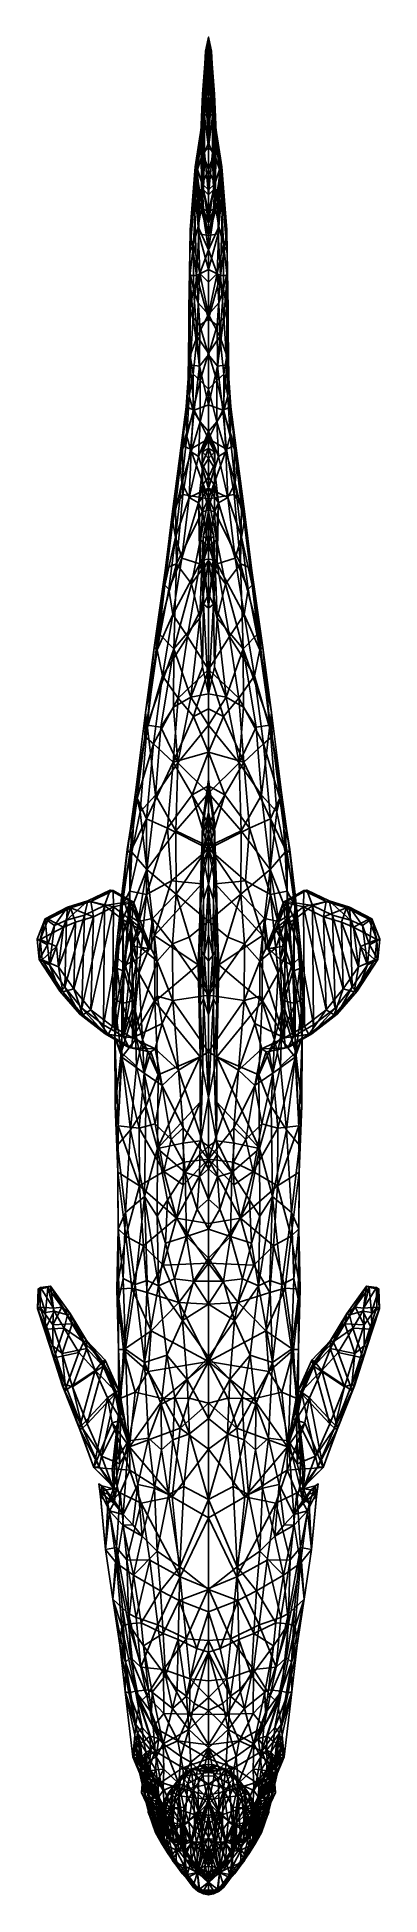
# Model space of a CAD drawing. Extents: x -0.036 to 0.036, y -0.13 to 0.263.
import ezdxf

# ---------------------------------------------------------------- set-up
doc = ezdxf.new("R2010")
doc.units = 0
doc.layers.add('RB_TROUT$LWO', color=1, linetype='CONTINUOUS')

msp = doc.modelspace()

# ---------------------------------------------------------------- linework, layer by layer
at = {"layer": 'RB_TROUT$LWO'}
for points in [[(0, 0.25733, 0.04587), (-0.00061, 0.25969, 0.04172), (-0.00079, 0.25339, 0.04142)], [(-0.00077, 0.25706, 0.02724), (-0.00079, 0.25339, 0.04142), (-0.00061, 0.25969, 0.04172)], [(0, 0.26269, 0.03649), (0, 0.26034, 0.02709), (-0.00077, 0.25706, 0.02724)], [(0, 0.26269, 0.03649), (-0.00077, 0.25706, 0.02724), (-0.00061, 0.25969, 0.04172)], [(0, 0.26034, 0.02709), (0, 0.25636, 0.0178), (-0.00077, 0.25706, 0.02724)], [(0, 0.26034, -0.02623), (0, 0.26123, -0.03207), (-0.00076, 0.25448, -0.02638)], [(0, 0.26123, -0.03207), (-0.00039, 0.25525, -0.03536), (-0.00076, 0.25448, -0.02638)], [(0, 0.25864, -0.01994), (0, 0.26034, -0.02623), (-0.00076, 0.25448, -0.02638)], [(0, 0.26153, 0.04336), (0, 0.26269, 0.03649), (-0.00061, 0.25969, 0.04172)], [(0, 0.25733, 0.04587), (0, 0.26153, 0.04336), (-0.00061, 0.25969, 0.04172)], [(0, 0.26123, -0.03207), (0, 0.26024, -0.03667), (-0.00039, 0.25525, -0.03536)], [(0, 0.26024, -0.03667), (0, 0.25754, -0.03799), (-0.00039, 0.25525, -0.03536)], [(0, 0.26034, 0.02709), (0, 0.26269, 0.03649), (0.00077, 0.25706, 0.02724)], [(0.00077, 0.25706, 0.02724), (0, 0.26269, 0.03649), (0.00061, 0.25969, 0.04172)], [(0, 0.26269, 0.03649), (0, 0.26153, 0.04336), (0.00061, 0.25969, 0.04172)], [(0, 0.26153, 0.04336), (0, 0.25733, 0.04587), (0.00061, 0.25969, 0.04172)], [(0, 0.26123, -0.03207), (0, 0.26034, -0.02623), (0.00076, 0.25448, -0.02638)], [(0, 0.26024, -0.03667), (0, 0.26123, -0.03207), (0.00039, 0.25525, -0.03536)], [(0.00039, 0.25525, -0.03536), (0, 0.26123, -0.03207), (0.00076, 0.25448, -0.02638)], [(0, 0.25636, 0.0178), (0, 0.26034, 0.02709), (0.00077, 0.25706, 0.02724)], [(0, 0.26034, -0.02623), (0, 0.25864, -0.01994), (0.00076, 0.25448, -0.02638)], [(0, 0.25754, -0.03799), (0, 0.26024, -0.03667), (0.00039, 0.25525, -0.03536)], [(0.00061, 0.25969, 0.04172), (0, 0.25733, 0.04587), (0.00079, 0.25339, 0.04142)], [(0.00079, 0.25339, 0.04142), (0.00077, 0.25706, 0.02724), (0.00061, 0.25969, 0.04172)], [(-0.00143, 0.24439, -0.0108), (0, 0.25864, -0.01994), (-0.00076, 0.25448, -0.02638)], [(0, 0.25715, -0.01353), (0, 0.25864, -0.01994), (-0.00143, 0.24439, -0.0108)], [(0, 0.25441, -0.00578), (0, 0.25715, -0.01353), (-0.00143, 0.24439, -0.0108)], [(-0.00079, 0.25339, 0.04142), (-0.00077, 0.25706, 0.02724), (-0.00129, 0.25066, 0.02542)], [(-0.00077, 0.25706, 0.02724), (-0.00088, 0.25152, 0.01499), (-0.00129, 0.25066, 0.02542)], [(0, 0.25636, 0.0178), (-0.00088, 0.25152, 0.01499), (-0.00077, 0.25706, 0.02724)], [(0, 0.25443, 0.00698), (-0.00088, 0.25152, 0.01499), (0, 0.25636, 0.0178)], [(0, 0.25053, 0.04593), (0, 0.25733, 0.04587), (-0.00079, 0.25339, 0.04142)], [(-0.00039, 0.25525, -0.03536), (-0.00055, 0.25194, -0.03294), (-0.00076, 0.25448, -0.02638)], [(0, 0.25287, -0.03675), (-0.00055, 0.25194, -0.03294), (-0.00039, 0.25525, -0.03536)], [(0, 0.25287, -0.03675), (-0.00039, 0.25525, -0.03536), (0, 0.25754, -0.03799)], [(0, 0.25864, -0.01994), (0.00143, 0.24439, -0.0108), (0.00076, 0.25448, -0.02638)], [(0, 0.25864, -0.01994), (0, 0.25715, -0.01353), (0.00143, 0.24439, -0.0108)], [(0.00039, 0.25525, -0.03536), (0, 0.25287, -0.03675), (0, 0.25754, -0.03799)], [(0, 0.25733, 0.04587), (0, 0.25053, 0.04593), (0.00079, 0.25339, 0.04142)], [(0, 0.25715, -0.01353), (0, 0.25441, -0.00578), (0.00143, 0.24439, -0.0108)], [(0.00088, 0.25152, 0.01499), (0, 0.25636, 0.0178), (0.00077, 0.25706, 0.02724)], [(0.00088, 0.25152, 0.01499), (0, 0.25443, 0.00698), (0, 0.25636, 0.0178)], [(0.00055, 0.25194, -0.03294), (0, 0.25287, -0.03675), (0.00039, 0.25525, -0.03536)], [(0.00055, 0.25194, -0.03294), (0.00039, 0.25525, -0.03536), (0.00076, 0.25448, -0.02638)], [(0.00077, 0.25706, 0.02724), (0.00079, 0.25339, 0.04142), (0.00129, 0.25066, 0.02542)], [(0.00088, 0.25152, 0.01499), (0.00077, 0.25706, 0.02724), (0.00129, 0.25066, 0.02542)], [(-0.00088, 0.25152, 0.01499), (-0.00161, 0.24253, 0.01824), (-0.00129, 0.25066, 0.02542)], [(-0.00088, 0.25152, 0.01499), (-0.0009, 0.24492, 0.00317), (-0.00161, 0.24253, 0.01824)], [(-0.00076, 0.25448, -0.02638), (-0.00091, 0.24664, -0.02913), (-0.00143, 0.24439, -0.0108)], [(-0.0009, 0.24492, 0.00317), (0, 0.25441, -0.00578), (-0.00143, 0.24439, -0.0108)], [(-0.00081, 0.23831, 0.03758), (-0.00079, 0.25339, 0.04142), (-0.00129, 0.25066, 0.02542)], [(-0.00091, 0.24664, -0.02913), (-0.00076, 0.25448, -0.02638), (-0.00055, 0.25194, -0.03294)], [(0, 0.24564, -0.03553), (-0.00091, 0.24664, -0.02913), (-0.00055, 0.25194, -0.03294)], [(0, 0.25443, 0.00698), (0, 0.25428, 0.00047), (-0.0009, 0.24492, 0.00317)], [(-0.00088, 0.25152, 0.01499), (0, 0.25443, 0.00698), (-0.0009, 0.24492, 0.00317)], [(0, 0.25441, -0.00578), (-0.0009, 0.24492, 0.00317), (0, 0.25428, 0.00047)], [(-0.00079, 0.25339, 0.04142), (-0.00081, 0.23831, 0.03758), (0, 0.24029, 0.04117)], [(0, 0.25053, 0.04593), (-0.00079, 0.25339, 0.04142), (0, 0.24029, 0.04117)], [(0, 0.25287, -0.03675), (0, 0.24564, -0.03553), (-0.00055, 0.25194, -0.03294)], [(0, 0.25428, 0.00047), (0, 0.25443, 0.00698), (0.0009, 0.24492, 0.00317)], [(0, 0.25443, 0.00698), (0.00088, 0.25152, 0.01499), (0.0009, 0.24492, 0.00317)], [(0.0009, 0.24492, 0.00317), (0, 0.25441, -0.00578), (0, 0.25428, 0.00047)], [(0, 0.25441, -0.00578), (0.0009, 0.24492, 0.00317), (0.00143, 0.24439, -0.0108)], [(0.00079, 0.25339, 0.04142), (0, 0.25053, 0.04593), (0, 0.24029, 0.04117)], [(0.00081, 0.23831, 0.03758), (0.00079, 0.25339, 0.04142), (0, 0.24029, 0.04117)], [(0, 0.24564, -0.03553), (0, 0.25287, -0.03675), (0.00055, 0.25194, -0.03294)], [(0.00091, 0.24664, -0.02913), (0, 0.24564, -0.03553), (0.00055, 0.25194, -0.03294)], [(0.00076, 0.25448, -0.02638), (0.00091, 0.24664, -0.02913), (0.00055, 0.25194, -0.03294)], [(0.00091, 0.24664, -0.02913), (0.00076, 0.25448, -0.02638), (0.00143, 0.24439, -0.0108)], [(0.00079, 0.25339, 0.04142), (0.00081, 0.23831, 0.03758), (0.00129, 0.25066, 0.02542)], [(0.00161, 0.24253, 0.01824), (0.00088, 0.25152, 0.01499), (0.00129, 0.25066, 0.02542)], [(0.0009, 0.24492, 0.00317), (0.00088, 0.25152, 0.01499), (0.00161, 0.24253, 0.01824)], [(-0.00129, 0.25066, 0.02542), (-0.00161, 0.24253, 0.01824), (-0.00104, 0.23043, 0.03359)], [(-0.00104, 0.23043, 0.03359), (-0.00081, 0.23831, 0.03758), (-0.00129, 0.25066, 0.02542)], [(0.00081, 0.23831, 0.03758), (0.00104, 0.23043, 0.03359), (0.00129, 0.25066, 0.02542)], [(0.00161, 0.24253, 0.01824), (0.00129, 0.25066, 0.02542), (0.00104, 0.23043, 0.03359)], [(-0.00303, 0.23186, -0.01138), (-0.00284, 0.23532, -0.00114), (-0.00143, 0.24439, -0.0108)], [(-0.00303, 0.23186, -0.01138), (-0.00143, 0.24439, -0.0108), (-0.0023, 0.23473, -0.02132)], [(-0.00284, 0.23532, -0.00114), (-0.0009, 0.24492, 0.00317), (-0.00143, 0.24439, -0.0108)], [(-0.0009, 0.24492, 0.00317), (-0.00284, 0.23532, -0.00114), (-0.00248, 0.23411, 0.00961)], [(-0.0009, 0.24492, 0.00317), (-0.00248, 0.23411, 0.00961), (-0.00161, 0.24253, 0.01824)], [(-0.00122, 0.23821, -0.02767), (-0.0023, 0.23473, -0.02132), (-0.00143, 0.24439, -0.0108)], [(-0.00091, 0.24664, -0.02913), (-0.00122, 0.23821, -0.02767), (-0.00143, 0.24439, -0.0108)], [(0, 0.23928, -0.03365), (-0.00122, 0.23821, -0.02767), (-0.00091, 0.24664, -0.02913)], [(0, 0.24564, -0.03553), (0, 0.23928, -0.03365), (-0.00091, 0.24664, -0.02913)], [(0.00122, 0.23821, -0.02767), (0, 0.23928, -0.03365), (0.00091, 0.24664, -0.02913)], [(0, 0.23928, -0.03365), (0, 0.24564, -0.03553), (0.00091, 0.24664, -0.02913)], [(0.0009, 0.24492, 0.00317), (0.00284, 0.23532, -0.00114), (0.00143, 0.24439, -0.0108)], [(0.00284, 0.23532, -0.00114), (0.0009, 0.24492, 0.00317), (0.00248, 0.23411, 0.00961)], [(0.00248, 0.23411, 0.00961), (0.0009, 0.24492, 0.00317), (0.00161, 0.24253, 0.01824)], [(0.00122, 0.23821, -0.02767), (0.00091, 0.24664, -0.02913), (0.00143, 0.24439, -0.0108)], [(0.0023, 0.23473, -0.02132), (0.00122, 0.23821, -0.02767), (0.00143, 0.24439, -0.0108)], [(0.00284, 0.23532, -0.00114), (0.00303, 0.23186, -0.01138), (0.00143, 0.24439, -0.0108)], [(0.00143, 0.24439, -0.0108), (0.00303, 0.23186, -0.01138), (0.0023, 0.23473, -0.02132)], [(-0.00142, 0.22715, 0.02609), (-0.00161, 0.24253, 0.01824), (-0.00248, 0.23411, 0.00961)], [(-0.00104, 0.23043, 0.03359), (-0.00161, 0.24253, 0.01824), (-0.00142, 0.22715, 0.02609)], [(0, 0.22936, 0.03708), (0, 0.24029, 0.04117), (-0.00081, 0.23831, 0.03758)], [(0, 0.24029, 0.04117), (0, 0.22936, 0.03708), (0.00081, 0.23831, 0.03758)], [(0.00161, 0.24253, 0.01824), (0.00104, 0.23043, 0.03359), (0.00142, 0.22715, 0.02609)], [(0.00161, 0.24253, 0.01824), (0.00142, 0.22715, 0.02609), (0.00248, 0.23411, 0.00961)], [(-0.00134, 0.23169, -0.02734), (-0.0023, 0.23473, -0.02132), (-0.00122, 0.23821, -0.02767)], [(0, 0.23469, -0.03178), (-0.00134, 0.23169, -0.02734), (-0.00122, 0.23821, -0.02767)], [(0, 0.23928, -0.03365), (0, 0.23469, -0.03178), (-0.00122, 0.23821, -0.02767)], [(0, 0.22936, 0.03708), (-0.00081, 0.23831, 0.03758), (-0.00104, 0.23043, 0.03359)], [(0, 0.23469, -0.03178), (0, 0.23928, -0.03365), (0.00122, 0.23821, -0.02767)], [(0.00081, 0.23831, 0.03758), (0, 0.22936, 0.03708), (0.00104, 0.23043, 0.03359)], [(0.00134, 0.23169, -0.02734), (0, 0.23469, -0.03178), (0.00122, 0.23821, -0.02767)], [(0.0023, 0.23473, -0.02132), (0.00134, 0.23169, -0.02734), (0.00122, 0.23821, -0.02767)], [(-0.00248, 0.23411, 0.00961), (-0.00284, 0.23532, -0.00114), (-0.00394, 0.21731, 0.00149)], [(-0.00384, 0.22199, -0.00759), (-0.00394, 0.21731, 0.00149), (-0.00284, 0.23532, -0.00114)], [(-0.00248, 0.23411, 0.00961), (-0.00394, 0.21731, 0.00149), (-0.00317, 0.21894, 0.01206)], [(-0.00303, 0.23186, -0.01138), (-0.00384, 0.22199, -0.00759), (-0.00284, 0.23532, -0.00114)], [(-0.00254, 0.21236, -0.0155), (-0.00384, 0.22199, -0.00759), (-0.00303, 0.23186, -0.01138)], [(-0.00317, 0.21894, 0.01206), (-0.00216, 0.22259, 0.01978), (-0.00248, 0.23411, 0.00961)], [(-0.002, 0.22775, -0.02221), (-0.00303, 0.23186, -0.01138), (-0.0023, 0.23473, -0.02132)], [(-0.002, 0.22775, -0.02221), (-0.00205, 0.22115, -0.01963), (-0.00303, 0.23186, -0.01138)], [(-0.00205, 0.22115, -0.01963), (-0.00254, 0.21236, -0.0155), (-0.00303, 0.23186, -0.01138)], [(-0.00216, 0.22259, 0.01978), (-0.00142, 0.22715, 0.02609), (-0.00248, 0.23411, 0.00961)], [(-0.002, 0.22775, -0.02221), (-0.0023, 0.23473, -0.02132), (-0.00134, 0.23169, -0.02734)], [(-0.00107, 0.22635, -0.02623), (-0.002, 0.22775, -0.02221), (-0.00134, 0.23169, -0.02734)], [(0, 0.23469, -0.03178), (0, 0.23041, -0.03001), (-0.00134, 0.23169, -0.02734)], [(0, 0.23041, -0.03001), (0, 0.22577, -0.02864), (-0.00134, 0.23169, -0.02734)], [(0, 0.22577, -0.02864), (-0.00107, 0.22635, -0.02623), (-0.00134, 0.23169, -0.02734)], [(0, 0.23041, -0.03001), (0, 0.23469, -0.03178), (0.00134, 0.23169, -0.02734)], [(0, 0.22577, -0.02864), (0, 0.23041, -0.03001), (0.00134, 0.23169, -0.02734)], [(0.00107, 0.22635, -0.02623), (0, 0.22577, -0.02864), (0.00134, 0.23169, -0.02734)], [(0.002, 0.22775, -0.02221), (0.00107, 0.22635, -0.02623), (0.00134, 0.23169, -0.02734)], [(0.0023, 0.23473, -0.02132), (0.002, 0.22775, -0.02221), (0.00134, 0.23169, -0.02734)], [(0.00142, 0.22715, 0.02609), (0.00216, 0.22259, 0.01978), (0.00248, 0.23411, 0.00961)], [(0.00303, 0.23186, -0.01138), (0.002, 0.22775, -0.02221), (0.0023, 0.23473, -0.02132)], [(0.00205, 0.22115, -0.01963), (0.002, 0.22775, -0.02221), (0.00303, 0.23186, -0.01138)], [(0.00254, 0.21236, -0.0155), (0.00205, 0.22115, -0.01963), (0.00303, 0.23186, -0.01138)], [(0.00216, 0.22259, 0.01978), (0.00317, 0.21894, 0.01206), (0.00248, 0.23411, 0.00961)], [(0.00284, 0.23532, -0.00114), (0.00248, 0.23411, 0.00961), (0.00394, 0.21731, 0.00149)], [(0.00394, 0.21731, 0.00149), (0.00248, 0.23411, 0.00961), (0.00317, 0.21894, 0.01206)], [(0.00384, 0.22199, -0.00759), (0.00254, 0.21236, -0.0155), (0.00303, 0.23186, -0.01138)], [(0.00394, 0.21731, 0.00149), (0.00384, 0.22199, -0.00759), (0.00284, 0.23532, -0.00114)], [(0.00384, 0.22199, -0.00759), (0.00303, 0.23186, -0.01138), (0.00284, 0.23532, -0.00114)], [(-0.00205, 0.22115, -0.01963), (-0.002, 0.22775, -0.02221), (0, 0.22077, -0.02611)], [(-0.002, 0.22775, -0.02221), (-0.00107, 0.22635, -0.02623), (0, 0.22077, -0.02611)], [(0, 0.2234, 0.03302), (-0.00104, 0.23043, 0.03359), (-0.00142, 0.22715, 0.02609)], [(0, 0.22936, 0.03708), (-0.00104, 0.23043, 0.03359), (0, 0.2234, 0.03302)], [(0.00104, 0.23043, 0.03359), (0, 0.22936, 0.03708), (0, 0.2234, 0.03302)], [(0.00104, 0.23043, 0.03359), (0, 0.2234, 0.03302), (0.00142, 0.22715, 0.02609)], [(0.00107, 0.22635, -0.02623), (0.002, 0.22775, -0.02221), (0, 0.22077, -0.02611)], [(0.002, 0.22775, -0.02221), (0.00205, 0.22115, -0.01963), (0, 0.22077, -0.02611)], [(0, 0.21774, 0.02903), (-0.00142, 0.22715, 0.02609), (-0.00216, 0.22259, 0.01978)], [(0, 0.21774, 0.02903), (0, 0.2234, 0.03302), (-0.00142, 0.22715, 0.02609)], [(0, 0.22077, -0.02611), (-0.00107, 0.22635, -0.02623), (0, 0.22577, -0.02864)], [(0, 0.2234, 0.03302), (0, 0.21774, 0.02903), (0.00142, 0.22715, 0.02609)], [(0.00142, 0.22715, 0.02609), (0, 0.21774, 0.02903), (0.00216, 0.22259, 0.01978)], [(0.00107, 0.22635, -0.02623), (0, 0.22077, -0.02611), (0, 0.22577, -0.02864)], [(-0.00254, 0.21236, -0.0155), (-0.00397, 0.21231, -0.00661), (-0.00384, 0.22199, -0.00759)], [(-0.00394, 0.21731, 0.00149), (-0.00384, 0.22199, -0.00759), (-0.00397, 0.21231, -0.00661)], [(-0.00183, 0.21274, 0.02058), (-0.00216, 0.22259, 0.01978), (-0.00317, 0.21894, 0.01206)], [(0, 0.21357, -0.02274), (-0.00254, 0.21236, -0.0155), (-0.00205, 0.22115, -0.01963)], [(0, 0.21774, 0.02903), (-0.00216, 0.22259, 0.01978), (-0.00183, 0.21274, 0.02058)], [(-0.00205, 0.22115, -0.01963), (0, 0.22077, -0.02611), (0, 0.21357, -0.02274)], [(0.00216, 0.22259, 0.01978), (0, 0.21774, 0.02903), (0.00183, 0.21274, 0.02058)], [(0.00254, 0.21236, -0.0155), (0, 0.21357, -0.02274), (0.00205, 0.22115, -0.01963)], [(0, 0.22077, -0.02611), (0.00205, 0.22115, -0.01963), (0, 0.21357, -0.02274)], [(0.00216, 0.22259, 0.01978), (0.00183, 0.21274, 0.02058), (0.00317, 0.21894, 0.01206)], [(0.00397, 0.21231, -0.00661), (0.00254, 0.21236, -0.0155), (0.00384, 0.22199, -0.00759)], [(0.00384, 0.22199, -0.00759), (0.00394, 0.21731, 0.00149), (0.00397, 0.21231, -0.00661)], [(-0.00417, 0.20521, -0.00281), (-0.00417, 0.20071, 0.00309), (-0.00394, 0.21731, 0.00149)], [(-0.00417, 0.20521, -0.00281), (-0.00394, 0.21731, 0.00149), (-0.00397, 0.21231, -0.00661)], [(-0.00384, 0.20539, 0.00817), (-0.00394, 0.21731, 0.00149), (-0.00417, 0.20071, 0.00309)], [(-0.00394, 0.21731, 0.00149), (-0.0039, 0.21279, 0.00877), (-0.00317, 0.21894, 0.01206)], [(-0.00384, 0.20539, 0.00817), (-0.0039, 0.21279, 0.00877), (-0.00394, 0.21731, 0.00149)], [(-0.00315, 0.20945, 0.01346), (-0.00317, 0.21894, 0.01206), (-0.0039, 0.21279, 0.00877)], [(-0.00183, 0.21274, 0.02058), (-0.00317, 0.21894, 0.01206), (-0.00315, 0.20945, 0.01346)], [(0, 0.2109, 0.02533), (0, 0.21774, 0.02903), (-0.00183, 0.21274, 0.02058)], [(0, 0.21774, 0.02903), (0, 0.2109, 0.02533), (0.00183, 0.21274, 0.02058)], [(0.00317, 0.21894, 0.01206), (0.00183, 0.21274, 0.02058), (0.00315, 0.20945, 0.01346)], [(0.00317, 0.21894, 0.01206), (0.00315, 0.20945, 0.01346), (0.0039, 0.21279, 0.00877)], [(0.0039, 0.21279, 0.00877), (0.00394, 0.21731, 0.00149), (0.00317, 0.21894, 0.01206)], [(0.0039, 0.21279, 0.00877), (0.00384, 0.20539, 0.00817), (0.00394, 0.21731, 0.00149)], [(0.00394, 0.21731, 0.00149), (0.00384, 0.20539, 0.00817), (0.00417, 0.20071, 0.00309)], [(0.00417, 0.20071, 0.00309), (0.00417, 0.20521, -0.00281), (0.00394, 0.21731, 0.00149)], [(0.00394, 0.21731, 0.00149), (0.00417, 0.20521, -0.00281), (0.00397, 0.21231, -0.00661)], [(-0.00397, 0.21231, -0.00661), (-0.00323, 0.20347, -0.00969), (-0.00417, 0.20521, -0.00281)], [(-0.00254, 0.21236, -0.0155), (-0.00323, 0.20347, -0.00969), (-0.00397, 0.21231, -0.00661)], [(-0.00384, 0.20539, 0.00817), (-0.00315, 0.20945, 0.01346), (-0.0039, 0.21279, 0.00877)], [(-0.00254, 0.21236, -0.0155), (-0.00181, 0.20174, -0.01582), (-0.00323, 0.20347, -0.00969)], [(-0.00218, 0.20654, 0.01774), (-0.00183, 0.21274, 0.02058), (-0.00315, 0.20945, 0.01346)], [(0, 0.21357, -0.02274), (0, 0.20321, -0.02019), (-0.00254, 0.21236, -0.0155)], [(0, 0.20321, -0.02019), (-0.00181, 0.20174, -0.01582), (-0.00254, 0.21236, -0.0155)], [(0, 0.20409, 0.02149), (-0.00183, 0.21274, 0.02058), (-0.00218, 0.20654, 0.01774)], [(0, 0.20409, 0.02149), (0, 0.2109, 0.02533), (-0.00183, 0.21274, 0.02058)], [(0, 0.20321, -0.02019), (0, 0.21357, -0.02274), (0.00254, 0.21236, -0.0155)], [(0.00183, 0.21274, 0.02058), (0, 0.20409, 0.02149), (0.00218, 0.20654, 0.01774)], [(0, 0.2109, 0.02533), (0, 0.20409, 0.02149), (0.00183, 0.21274, 0.02058)], [(0.00181, 0.20174, -0.01582), (0, 0.20321, -0.02019), (0.00254, 0.21236, -0.0155)], [(0.00181, 0.20174, -0.01582), (0.00254, 0.21236, -0.0155), (0.00323, 0.20347, -0.00969)], [(0.00183, 0.21274, 0.02058), (0.00218, 0.20654, 0.01774), (0.00315, 0.20945, 0.01346)], [(0.00323, 0.20347, -0.00969), (0.00254, 0.21236, -0.0155), (0.00397, 0.21231, -0.00661)], [(0.00315, 0.20945, 0.01346), (0.00384, 0.20539, 0.00817), (0.0039, 0.21279, 0.00877)], [(0.00323, 0.20347, -0.00969), (0.00397, 0.21231, -0.00661), (0.00417, 0.20521, -0.00281)], [(-0.00384, 0.20539, 0.00817), (-0.00238, 0.19945, 0.01429), (-0.00315, 0.20945, 0.01346)], [(-0.00218, 0.20654, 0.01774), (-0.00315, 0.20945, 0.01346), (-0.00238, 0.19945, 0.01429)], [(0.00315, 0.20945, 0.01346), (0.00218, 0.20654, 0.01774), (0.00238, 0.19945, 0.01429)], [(0.00238, 0.19945, 0.01429), (0.00384, 0.20539, 0.00817), (0.00315, 0.20945, 0.01346)], [(-0.00417, 0.20071, 0.00309), (-0.00387, 0.19546, 0.00872), (-0.00384, 0.20539, 0.00817)], [(-0.00417, 0.20071, 0.00309), (-0.00417, 0.20521, -0.00281), (-0.00386, 0.19349, -0.00451)], [(-0.00417, 0.20521, -0.00281), (-0.00323, 0.20347, -0.00969), (-0.00386, 0.19349, -0.00451)], [(-0.00384, 0.20539, 0.00817), (-0.00387, 0.19546, 0.00872), (-0.00238, 0.19945, 0.01429)], [(0, 0.20409, 0.02149), (-0.00218, 0.20654, 0.01774), (-0.00238, 0.19945, 0.01429)], [(0, 0.19593, 0.01911), (0, 0.20409, 0.02149), (-0.00238, 0.19945, 0.01429)], [(0.00218, 0.20654, 0.01774), (0, 0.20409, 0.02149), (0.00238, 0.19945, 0.01429)], [(0, 0.20409, 0.02149), (0, 0.19593, 0.01911), (0.00238, 0.19945, 0.01429)], [(0.00387, 0.19546, 0.00872), (0.00384, 0.20539, 0.00817), (0.00238, 0.19945, 0.01429)], [(0.00323, 0.20347, -0.00969), (0.00417, 0.20521, -0.00281), (0.00386, 0.19349, -0.00451)], [(0.00387, 0.19546, 0.00872), (0.00417, 0.20071, 0.00309), (0.00384, 0.20539, 0.00817)], [(0.00417, 0.20521, -0.00281), (0.00417, 0.20071, 0.00309), (0.00386, 0.19349, -0.00451)], [(-0.00387, 0.19546, 0.00872), (-0.00417, 0.20071, 0.00309), (-0.00427, 0.19063, 0.00506)], [(-0.00417, 0.20071, 0.00309), (-0.00386, 0.19349, -0.00451), (-0.00427, 0.19063, 0.00506)], [(-0.00323, 0.20347, -0.00969), (-0.00187, 0.19316, -0.01374), (-0.00386, 0.19349, -0.00451)], [(-0.00323, 0.20347, -0.00969), (-0.00181, 0.20174, -0.01582), (-0.00187, 0.19316, -0.01374)], [(0, 0.19556, -0.01719), (-0.00187, 0.19316, -0.01374), (-0.00181, 0.20174, -0.01582)], [(0, 0.20321, -0.02019), (0, 0.19556, -0.01719), (-0.00181, 0.20174, -0.01582)], [(0, 0.19556, -0.01719), (0, 0.20321, -0.02019), (0.00181, 0.20174, -0.01582)], [(0.00187, 0.19316, -0.01374), (0, 0.19556, -0.01719), (0.00181, 0.20174, -0.01582)], [(0.00181, 0.20174, -0.01582), (0.00323, 0.20347, -0.00969), (0.00187, 0.19316, -0.01374)], [(0.00187, 0.19316, -0.01374), (0.00323, 0.20347, -0.00969), (0.00386, 0.19349, -0.00451)], [(0.00386, 0.19349, -0.00451), (0.00417, 0.20071, 0.00309), (0.00427, 0.19063, 0.00506)], [(0.00417, 0.20071, 0.00309), (0.00387, 0.19546, 0.00872), (0.00427, 0.19063, 0.00506)], [(-0.00387, 0.19546, 0.00872), (-0.00321, 0.19149, 0.01213), (-0.00238, 0.19945, 0.01429)], [(-0.00238, 0.19945, 0.01429), (-0.00321, 0.19149, 0.01213), (-0.00174, 0.19012, 0.01516)], [(0, 0.19593, 0.01911), (-0.00238, 0.19945, 0.01429), (-0.00174, 0.19012, 0.01516)], [(0.00238, 0.19945, 0.01429), (0, 0.19593, 0.01911), (0.00174, 0.19012, 0.01516)], [(0.00321, 0.19149, 0.01213), (0.00238, 0.19945, 0.01429), (0.00174, 0.19012, 0.01516)], [(0.00321, 0.19149, 0.01213), (0.00387, 0.19546, 0.00872), (0.00238, 0.19945, 0.01429)], [(-0.00386, 0.19349, -0.00451), (-0.00474, 0.1846, 0.00016), (-0.00427, 0.19063, 0.00506)], [(-0.00386, 0.19349, -0.00451), (-0.00302, 0.18386, -0.01088), (-0.00474, 0.1846, 0.00016)], [(-0.00405, 0.18685, 0.00981), (-0.00387, 0.19546, 0.00872), (-0.00427, 0.19063, 0.00506)], [(-0.00405, 0.18685, 0.00981), (-0.00321, 0.19149, 0.01213), (-0.00387, 0.19546, 0.00872)], [(-0.00187, 0.19316, -0.01374), (-0.00302, 0.18386, -0.01088), (-0.00386, 0.19349, -0.00451)], [(-0.00187, 0.19316, -0.01374), (0, 0.18502, -0.01719), (-0.00302, 0.18386, -0.01088)], [(0, 0.18502, -0.01719), (-0.00187, 0.19316, -0.01374), (0, 0.19556, -0.01719)], [(0, 0.18829, 0.01706), (0, 0.19593, 0.01911), (-0.00174, 0.19012, 0.01516)], [(0, 0.19593, 0.01911), (0, 0.18829, 0.01706), (0.00174, 0.19012, 0.01516)], [(0.00187, 0.19316, -0.01374), (0, 0.18502, -0.01719), (0, 0.19556, -0.01719)], [(0, 0.18502, -0.01719), (0.00187, 0.19316, -0.01374), (0.00302, 0.18386, -0.01088)], [(0.00302, 0.18386, -0.01088), (0.00187, 0.19316, -0.01374), (0.00386, 0.19349, -0.00451)], [(0.00302, 0.18386, -0.01088), (0.00386, 0.19349, -0.00451), (0.00474, 0.1846, 0.00016)], [(0.00321, 0.19149, 0.01213), (0.00405, 0.18685, 0.00981), (0.00387, 0.19546, 0.00872)], [(0.00474, 0.1846, 0.00016), (0.00386, 0.19349, -0.00451), (0.00427, 0.19063, 0.00506)], [(0.00387, 0.19546, 0.00872), (0.00405, 0.18685, 0.00981), (0.00427, 0.19063, 0.00506)], [(-0.0047, 0.18261, 0.00634), (-0.00427, 0.19063, 0.00506), (-0.00474, 0.1846, 0.00016)], [(-0.00405, 0.18685, 0.00981), (-0.00427, 0.19063, 0.00506), (-0.0047, 0.18261, 0.00634)], [(-0.00321, 0.19149, 0.01213), (-0.00405, 0.18685, 0.00981), (-0.00324, 0.18384, 0.01267)], [(-0.00321, 0.19149, 0.01213), (-0.00324, 0.18384, 0.01267), (-0.00174, 0.19012, 0.01516)], [(-0.00173, 0.18144, 0.01508), (-0.00174, 0.19012, 0.01516), (-0.00324, 0.18384, 0.01267)], [(0, 0.18829, 0.01706), (-0.00174, 0.19012, 0.01516), (-0.00173, 0.18144, 0.01508)], [(0.00174, 0.19012, 0.01516), (0, 0.18829, 0.01706), (0.00173, 0.18144, 0.01508)], [(0.00174, 0.19012, 0.01516), (0.00173, 0.18144, 0.01508), (0.00324, 0.18384, 0.01267)], [(0.00324, 0.18384, 0.01267), (0.00321, 0.19149, 0.01213), (0.00174, 0.19012, 0.01516)], [(0.00405, 0.18685, 0.00981), (0.00321, 0.19149, 0.01213), (0.00324, 0.18384, 0.01267)], [(0.00427, 0.19063, 0.00506), (0.00405, 0.18685, 0.00981), (0.0047, 0.18261, 0.00634)], [(0.00427, 0.19063, 0.00506), (0.0047, 0.18261, 0.00634), (0.00474, 0.1846, 0.00016)], [(-0.0061, 0.17365, 0), (-0.00474, 0.1846, 0.00016), (-0.00549, 0.17641, -0.00718)], [(-0.0061, 0.17365, 0), (-0.0047, 0.18261, 0.00634), (-0.00474, 0.1846, 0.00016)], [(-0.00302, 0.18386, -0.01088), (-0.00549, 0.17641, -0.00718), (-0.00474, 0.1846, 0.00016)], [(-0.0046, 0.17832, 0.00894), (-0.00405, 0.18685, 0.00981), (-0.0047, 0.18261, 0.00634)], [(-0.00324, 0.18384, 0.01267), (-0.00405, 0.18685, 0.00981), (-0.0046, 0.17832, 0.00894)], [(0, 0.18502, -0.01719), (0, 0.1778, -0.01837), (-0.00302, 0.18386, -0.01088)], [(0, 0.18829, 0.01706), (-0.00173, 0.18144, 0.01508), (0, 0.17941, 0.01656)], [(0.00173, 0.18144, 0.01508), (0, 0.18829, 0.01706), (0, 0.17941, 0.01656)], [(0, 0.1778, -0.01837), (0, 0.18502, -0.01719), (0.00302, 0.18386, -0.01088)], [(0.00549, 0.17641, -0.00718), (0.00302, 0.18386, -0.01088), (0.00474, 0.1846, 0.00016)], [(0.00405, 0.18685, 0.00981), (0.00324, 0.18384, 0.01267), (0.0046, 0.17832, 0.00894)], [(0.00405, 0.18685, 0.00981), (0.0046, 0.17832, 0.00894), (0.0047, 0.18261, 0.00634)], [(0.0047, 0.18261, 0.00634), (0.0061, 0.17365, 0), (0.00474, 0.1846, 0.00016)], [(0.00474, 0.1846, 0.00016), (0.0061, 0.17365, 0), (0.00549, 0.17641, -0.00718)], [(-0.0046, 0.17832, 0.00894), (-0.0047, 0.18261, 0.00634), (-0.0061, 0.17365, 0)], [(-0.00302, 0.18386, -0.01088), (-0.0038, 0.17563, -0.01347), (-0.00549, 0.17641, -0.00718)], [(-0.00369, 0.1751, 0.01256), (-0.00324, 0.18384, 0.01267), (-0.0046, 0.17832, 0.00894)], [(0, 0.1778, -0.01837), (-0.0038, 0.17563, -0.01347), (-0.00302, 0.18386, -0.01088)], [(-0.00173, 0.18144, 0.01508), (-0.00324, 0.18384, 0.01267), (-0.00369, 0.1751, 0.01256)], [(-0.00214, 0.17408, 0.01498), (-0.00173, 0.18144, 0.01508), (-0.00369, 0.1751, 0.01256)], [(0, 0.17941, 0.01656), (-0.00173, 0.18144, 0.01508), (-0.00214, 0.17408, 0.01498)], [(0.0038, 0.17563, -0.01347), (0, 0.1778, -0.01837), (0.00302, 0.18386, -0.01088)], [(0.00173, 0.18144, 0.01508), (0, 0.17941, 0.01656), (0.00214, 0.17408, 0.01498)], [(0.00324, 0.18384, 0.01267), (0.00173, 0.18144, 0.01508), (0.00369, 0.1751, 0.01256)], [(0.00173, 0.18144, 0.01508), (0.00214, 0.17408, 0.01498), (0.00369, 0.1751, 0.01256)], [(0.0038, 0.17563, -0.01347), (0.00302, 0.18386, -0.01088), (0.00549, 0.17641, -0.00718)], [(0.00324, 0.18384, 0.01267), (0.00369, 0.1751, 0.01256), (0.0046, 0.17832, 0.00894)], [(0.0047, 0.18261, 0.00634), (0.0046, 0.17832, 0.00894), (0.0061, 0.17365, 0)], [(-0.00561, 0.16855, 0.00816), (-0.0046, 0.17832, 0.00894), (-0.0061, 0.17365, 0)], [(-0.00561, 0.16855, 0.00816), (-0.00369, 0.1751, 0.01256), (-0.0046, 0.17832, 0.00894)], [(0, 0.1778, -0.01837), (0, 0.16519, -0.02076), (-0.0038, 0.17563, -0.01347)], [(0, 0.16744, 0.01818), (0, 0.17941, 0.01656), (-0.00214, 0.17408, 0.01498)], [(0, 0.17582, 0.03018), (0, 0.17857, 0.02674), (-0.00132, 0.17511, 0.02659)], [(-0.00132, 0.17511, 0.02659), (0, 0.17857, 0.02674), (-0.00129, 0.17507, 0.0236)], [(0, 0.17857, 0.02674), (0, 0.17762, 0.02305), (-0.00129, 0.17507, 0.0236)], [(0, 0.17762, 0.02305), (0, 0.17367, 0.0208), (-0.00129, 0.17507, 0.0236)], [(0, 0.17941, 0.01656), (0, 0.16744, 0.01818), (0.00214, 0.17408, 0.01498)], [(0, 0.17857, 0.02674), (0, 0.17582, 0.03018), (0.00132, 0.17511, 0.02659)], [(0, 0.17857, 0.02674), (0.00132, 0.17511, 0.02659), (0.00129, 0.17507, 0.0236)], [(0, 0.17762, 0.02305), (0, 0.17857, 0.02674), (0.00129, 0.17507, 0.0236)], [(0, 0.16519, -0.02076), (0, 0.1778, -0.01837), (0.0038, 0.17563, -0.01347)], [(0, 0.17367, 0.0208), (0, 0.17762, 0.02305), (0.00129, 0.17507, 0.0236)], [(0.00369, 0.1751, 0.01256), (0.00561, 0.16855, 0.00816), (0.0046, 0.17832, 0.00894)], [(0.0046, 0.17832, 0.00894), (0.00561, 0.16855, 0.00816), (0.0061, 0.17365, 0)], [(-0.0061, 0.17365, 0), (-0.00696, 0.16354, -0.00829), (-0.00757, 0.16248, -0.00439)], [(-0.00752, 0.16032, 0.00167), (-0.0061, 0.17365, 0), (-0.00757, 0.16248, -0.00439)], [(-0.00752, 0.16032, 0.00167), (-0.00561, 0.16855, 0.00816), (-0.0061, 0.17365, 0)], [(-0.00696, 0.16354, -0.00829), (-0.00549, 0.17641, -0.00718), (-0.0054, 0.16604, -0.01257)], [(-0.00696, 0.16354, -0.00829), (-0.0061, 0.17365, 0), (-0.00549, 0.17641, -0.00718)], [(-0.00369, 0.1751, 0.01256), (-0.00561, 0.16855, 0.00816), (-0.00405, 0.16547, 0.01452)], [(-0.0038, 0.17563, -0.01347), (-0.0054, 0.16604, -0.01257), (-0.00549, 0.17641, -0.00718)], [(-0.0038, 0.17563, -0.01347), (0, 0.16519, -0.02076), (-0.0054, 0.16604, -0.01257)], [(-0.00214, 0.17408, 0.01498), (-0.00369, 0.1751, 0.01256), (-0.00405, 0.16547, 0.01452)], [(0, 0.16744, 0.01818), (-0.00214, 0.17408, 0.01498), (-0.00405, 0.16547, 0.01452)], [(-0.00132, 0.17252, 0.02831), (0, 0.17582, 0.03018), (-0.00132, 0.17511, 0.02659)], [(0, 0.16972, 0.03), (0, 0.17582, 0.03018), (-0.00132, 0.17252, 0.02831)], [(-0.00132, 0.17511, 0.02659), (-0.00129, 0.17507, 0.0236), (-0.00132, 0.17252, 0.02831)], [(-0.00129, 0.17507, 0.0236), (-0.00124, 0.17167, 0.02195), (-0.00132, 0.17252, 0.02831)], [(-0.00124, 0.17167, 0.02195), (-0.00129, 0.17507, 0.0236), (0, 0.17367, 0.0208)], [(0, 0.17367, 0.0208), (0, 0.16744, 0.01818), (-0.00124, 0.17167, 0.02195)], [(0, 0.17582, 0.03018), (0.00132, 0.17252, 0.02831), (0.00132, 0.17511, 0.02659)], [(0, 0.17582, 0.03018), (0, 0.16972, 0.03), (0.00132, 0.17252, 0.02831)], [(0, 0.16519, -0.02076), (0.0038, 0.17563, -0.01347), (0.0054, 0.16604, -0.01257)], [(0.00129, 0.17507, 0.0236), (0.00124, 0.17167, 0.02195), (0, 0.17367, 0.0208)], [(0.00214, 0.17408, 0.01498), (0, 0.16744, 0.01818), (0.00405, 0.16547, 0.01452)], [(0, 0.16744, 0.01818), (0, 0.17367, 0.0208), (0.00124, 0.17167, 0.02195)], [(0.00124, 0.17167, 0.02195), (0.00129, 0.17507, 0.0236), (0.00132, 0.17252, 0.02831)], [(0.00129, 0.17507, 0.0236), (0.00132, 0.17511, 0.02659), (0.00132, 0.17252, 0.02831)], [(0.00369, 0.1751, 0.01256), (0.00214, 0.17408, 0.01498), (0.00405, 0.16547, 0.01452)], [(0.00561, 0.16855, 0.00816), (0.00369, 0.1751, 0.01256), (0.00405, 0.16547, 0.01452)], [(0.0054, 0.16604, -0.01257), (0.0038, 0.17563, -0.01347), (0.00549, 0.17641, -0.00718)], [(0.00549, 0.17641, -0.00718), (0.00696, 0.16354, -0.00829), (0.0054, 0.16604, -0.01257)], [(0.0061, 0.17365, 0), (0.00696, 0.16354, -0.00829), (0.00549, 0.17641, -0.00718)], [(0.00561, 0.16855, 0.00816), (0.00752, 0.16032, 0.00167), (0.0061, 0.17365, 0)], [(0.00696, 0.16354, -0.00829), (0.0061, 0.17365, 0), (0.00757, 0.16248, -0.00439)], [(0.0061, 0.17365, 0), (0.00752, 0.16032, 0.00167), (0.00757, 0.16248, -0.00439)], [(-0.0021, 0.16432, 0.01942), (-0.00124, 0.17167, 0.02195), (0, 0.16744, 0.01818)], [(-0.00124, 0.17167, 0.02195), (-0.0021, 0.16432, 0.01942), (-0.00128, 0.16808, 0.02821)], [(-0.00128, 0.16808, 0.02821), (0, 0.16972, 0.03), (-0.00132, 0.17252, 0.02831)], [(-0.00124, 0.17167, 0.02195), (-0.00128, 0.16808, 0.02821), (-0.00132, 0.17252, 0.02831)], [(0, 0.16273, 0.02899), (0, 0.16972, 0.03), (-0.00128, 0.16808, 0.02821)], [(0, 0.16972, 0.03), (0.00128, 0.16808, 0.02821), (0.00132, 0.17252, 0.02831)], [(0.00124, 0.17167, 0.02195), (0.0021, 0.16432, 0.01942), (0, 0.16744, 0.01818)], [(0, 0.16972, 0.03), (0, 0.16273, 0.02899), (0.00128, 0.16808, 0.02821)], [(0.00128, 0.16808, 0.02821), (0.00124, 0.17167, 0.02195), (0.00132, 0.17252, 0.02831)], [(0.0021, 0.16432, 0.01942), (0.00124, 0.17167, 0.02195), (0.00128, 0.16808, 0.02821)], [(-0.00695, 0.15706, 0.0112), (-0.00561, 0.16855, 0.00816), (-0.00752, 0.16032, 0.00167)], [(-0.00696, 0.16354, -0.00829), (-0.0054, 0.16604, -0.01257), (-0.00676, 0.15143, -0.01648)], [(-0.00405, 0.16547, 0.01452), (-0.00561, 0.16855, 0.00816), (-0.00695, 0.15706, 0.0112)], [(-0.00405, 0.16547, 0.01452), (-0.00695, 0.15706, 0.0112), (-0.0056, 0.15259, 0.01817)], [(-0.00676, 0.15143, -0.01648), (-0.0054, 0.16604, -0.01257), (0, 0.16519, -0.02076)], [(-0.00676, 0.15143, -0.01648), (0, 0.16519, -0.02076), (-0.00357, 0.14717, -0.02368)], [(-0.00405, 0.16547, 0.01452), (-0.0056, 0.15259, 0.01817), (-0.0021, 0.16432, 0.01942)], [(-0.0021, 0.16432, 0.01942), (0, 0.16744, 0.01818), (-0.00405, 0.16547, 0.01452)], [(0, 0.16519, -0.02076), (0, 0.15212, -0.0258), (-0.00357, 0.14717, -0.02368)], [(-0.0021, 0.16432, 0.01942), (-0.00127, 0.16242, 0.02732), (-0.00128, 0.16808, 0.02821)], [(-0.00127, 0.16242, 0.02732), (0, 0.16273, 0.02899), (-0.00128, 0.16808, 0.02821)], [(0, 0.16273, 0.02899), (0.00127, 0.16242, 0.02732), (0.00128, 0.16808, 0.02821)], [(0, 0.16744, 0.01818), (0.0021, 0.16432, 0.01942), (0.00405, 0.16547, 0.01452)], [(0.0054, 0.16604, -0.01257), (0.00676, 0.15143, -0.01648), (0, 0.16519, -0.02076)], [(0, 0.16519, -0.02076), (0.00676, 0.15143, -0.01648), (0.00357, 0.14717, -0.02368)], [(0, 0.15212, -0.0258), (0, 0.16519, -0.02076), (0.00357, 0.14717, -0.02368)], [(0.00127, 0.16242, 0.02732), (0.0021, 0.16432, 0.01942), (0.00128, 0.16808, 0.02821)], [(0.0056, 0.15259, 0.01817), (0.00405, 0.16547, 0.01452), (0.0021, 0.16432, 0.01942)], [(0.00561, 0.16855, 0.00816), (0.00405, 0.16547, 0.01452), (0.00695, 0.15706, 0.0112)], [(0.00695, 0.15706, 0.0112), (0.00405, 0.16547, 0.01452), (0.0056, 0.15259, 0.01817)], [(0.0054, 0.16604, -0.01257), (0.00696, 0.16354, -0.00829), (0.00676, 0.15143, -0.01648)], [(0.00561, 0.16855, 0.00816), (0.00695, 0.15706, 0.0112), (0.00752, 0.16032, 0.00167)], [(-0.00905, 0.15049, -0.008), (-0.00696, 0.16354, -0.00829), (-0.00676, 0.15143, -0.01648)], [(-0.00757, 0.16248, -0.00439), (-0.00696, 0.16354, -0.00829), (-0.00905, 0.15049, -0.008)], [(-0.00752, 0.16032, 0.00167), (-0.00757, 0.16248, -0.00439), (-0.00905, 0.15049, -0.008)], [(-0.0021, 0.16432, 0.01942), (-0.0056, 0.15259, 0.01817), (-0.00185, 0.15141, 0.0237)], [(-0.00159, 0.15642, 0.02539), (-0.0021, 0.16432, 0.01942), (-0.00185, 0.15141, 0.0237)], [(-0.0021, 0.16432, 0.01942), (-0.00159, 0.15642, 0.02539), (-0.00127, 0.16242, 0.02732)], [(-0.00159, 0.15642, 0.02539), (0, 0.15518, 0.02697), (-0.00127, 0.16242, 0.02732)], [(0, 0.15518, 0.02697), (0, 0.16273, 0.02899), (-0.00127, 0.16242, 0.02732)], [(-0.00115, 0.15721, -0.04057), (0, 0.161, -0.03067), (0, 0.16256, -0.04374)], [(-0.00115, 0.15721, -0.04057), (0, 0.16256, -0.04374), (-0.00099, 0.15224, -0.05472)], [(0, 0.161, -0.03067), (-0.00115, 0.15721, -0.04057), (0, 0.1566, -0.02851)], [(0, 0.16256, -0.04374), (0, 0.15546, -0.05794), (-0.00099, 0.15224, -0.05472)], [(0, 0.16273, 0.02899), (0, 0.15518, 0.02697), (0.00127, 0.16242, 0.02732)], [(0, 0.15546, -0.05794), (0, 0.16256, -0.04374), (0.00099, 0.15224, -0.05472)], [(0, 0.161, -0.03067), (0.00115, 0.15721, -0.04057), (0, 0.16256, -0.04374)], [(0, 0.16256, -0.04374), (0.00115, 0.15721, -0.04057), (0.00099, 0.15224, -0.05472)], [(0, 0.15518, 0.02697), (0.00159, 0.15642, 0.02539), (0.00127, 0.16242, 0.02732)], [(0.00115, 0.15721, -0.04057), (0, 0.161, -0.03067), (0, 0.1566, -0.02851)], [(0.00159, 0.15642, 0.02539), (0.0021, 0.16432, 0.01942), (0.00127, 0.16242, 0.02732)], [(0.0021, 0.16432, 0.01942), (0.00159, 0.15642, 0.02539), (0.00185, 0.15141, 0.0237)], [(0.0056, 0.15259, 0.01817), (0.0021, 0.16432, 0.01942), (0.00185, 0.15141, 0.0237)], [(0.00696, 0.16354, -0.00829), (0.00905, 0.15049, -0.008), (0.00676, 0.15143, -0.01648)], [(0.00696, 0.16354, -0.00829), (0.00757, 0.16248, -0.00439), (0.00905, 0.15049, -0.008)], [(0.00757, 0.16248, -0.00439), (0.00752, 0.16032, 0.00167), (0.00905, 0.15049, -0.008)], [(-0.00922, 0.14691, 0.00501), (-0.00752, 0.16032, 0.00167), (-0.00905, 0.15049, -0.008)], [(-0.00695, 0.15706, 0.0112), (-0.00752, 0.16032, 0.00167), (-0.00922, 0.14691, 0.00501)], [(-0.0084, 0.14609, 0.01355), (-0.00695, 0.15706, 0.0112), (-0.00922, 0.14691, 0.00501)], [(-0.00695, 0.15706, 0.0112), (-0.0084, 0.14609, 0.01355), (-0.0056, 0.15259, 0.01817)], [(-0.0015, 0.14944, -0.04188), (0, 0.1566, -0.02851), (-0.00115, 0.15721, -0.04057)], [(-0.00115, 0.15721, -0.04057), (-0.00099, 0.15224, -0.05472), (-0.0015, 0.14944, -0.04188)], [(0, 0.1566, -0.02851), (0.0015, 0.14944, -0.04188), (0.00115, 0.15721, -0.04057)], [(0.00099, 0.15224, -0.05472), (0.00115, 0.15721, -0.04057), (0.0015, 0.14944, -0.04188)], [(0.0084, 0.14609, 0.01355), (0.00695, 0.15706, 0.0112), (0.0056, 0.15259, 0.01817)], [(0.00752, 0.16032, 0.00167), (0.00695, 0.15706, 0.0112), (0.00922, 0.14691, 0.00501)], [(0.00695, 0.15706, 0.0112), (0.0084, 0.14609, 0.01355), (0.00922, 0.14691, 0.00501)], [(0.00752, 0.16032, 0.00167), (0.00922, 0.14691, 0.00501), (0.00905, 0.15049, -0.008)], [(-0.00159, 0.15642, 0.02539), (-0.00185, 0.15141, 0.0237), (0, 0.15518, 0.02697)], [(0, 0.145, 0.02569), (0, 0.15518, 0.02697), (-0.00185, 0.15141, 0.0237)], [(0, 0.15212, -0.0258), (0, 0.1566, -0.02851), (-0.0015, 0.14944, -0.04188)], [(0, 0.1524, -0.05972), (-0.00099, 0.15224, -0.05472), (0, 0.15546, -0.05794)], [(0, 0.1566, -0.02851), (0, 0.15212, -0.0258), (0.0015, 0.14944, -0.04188)], [(0.00185, 0.15141, 0.0237), (0.00159, 0.15642, 0.02539), (0, 0.15518, 0.02697)], [(0.00099, 0.15224, -0.05472), (0, 0.1524, -0.05972), (0, 0.15546, -0.05794)], [(0, 0.15518, 0.02697), (0, 0.145, 0.02569), (0.00185, 0.15141, 0.0237)], [(-0.01145, 0.13373, -0.00555), (-0.00922, 0.14691, 0.00501), (-0.00905, 0.15049, -0.008)], [(-0.01059, 0.13682, -0.01696), (-0.01145, 0.13373, -0.00555), (-0.00905, 0.15049, -0.008)], [(-0.00905, 0.15049, -0.008), (-0.00676, 0.15143, -0.01648), (-0.01059, 0.13682, -0.01696)], [(-0.01059, 0.13682, -0.01696), (-0.00676, 0.15143, -0.01648), (-0.00729, 0.13347, -0.02779)], [(-0.0084, 0.14609, 0.01355), (-0.0075, 0.14074, 0.01891), (-0.0056, 0.15259, 0.01817)], [(-0.0075, 0.14074, 0.01891), (-0.00185, 0.15141, 0.0237), (-0.0056, 0.15259, 0.01817)], [(-0.0075, 0.14074, 0.01891), (-0.00443, 0.13605, 0.02396), (-0.00185, 0.15141, 0.0237)], [(-0.00729, 0.13347, -0.02779), (-0.00676, 0.15143, -0.01648), (-0.00357, 0.14717, -0.02368)], [(0, 0.145, 0.02569), (-0.00185, 0.15141, 0.0237), (-0.00443, 0.13605, 0.02396)], [(-0.00185, 0.13993, -0.03235), (-0.00357, 0.14717, -0.02368), (0, 0.15212, -0.0258)], [(-0.00185, 0.13993, -0.03235), (0, 0.15212, -0.0258), (-0.0015, 0.14944, -0.04188)], [(-0.0015, 0.14944, -0.04188), (-0.00109, 0.14288, -0.04904), (-0.00185, 0.13993, -0.03235)], [(-0.00099, 0.15224, -0.05472), (-0.00109, 0.14288, -0.04904), (-0.0015, 0.14944, -0.04188)], [(-0.00109, 0.14288, -0.04904), (-0.00099, 0.15224, -0.05472), (0, 0.14205, -0.05402)], [(0, 0.1524, -0.05972), (0, 0.14205, -0.05402), (-0.00099, 0.15224, -0.05472)], [(0, 0.14205, -0.05402), (0, 0.1524, -0.05972), (0.00099, 0.15224, -0.05472)], [(0.00099, 0.15224, -0.05472), (0.00109, 0.14288, -0.04904), (0, 0.14205, -0.05402)], [(0, 0.15212, -0.0258), (0.00185, 0.13993, -0.03235), (0.0015, 0.14944, -0.04188)], [(0.00357, 0.14717, -0.02368), (0.00185, 0.13993, -0.03235), (0, 0.15212, -0.0258)], [(0.00185, 0.15141, 0.0237), (0, 0.145, 0.02569), (0.00443, 0.13605, 0.02396)], [(0.00109, 0.14288, -0.04904), (0.00099, 0.15224, -0.05472), (0.0015, 0.14944, -0.04188)], [(0.00109, 0.14288, -0.04904), (0.0015, 0.14944, -0.04188), (0.00185, 0.13993, -0.03235)], [(0.00185, 0.15141, 0.0237), (0.0075, 0.14074, 0.01891), (0.0056, 0.15259, 0.01817)], [(0.00443, 0.13605, 0.02396), (0.0075, 0.14074, 0.01891), (0.00185, 0.15141, 0.0237)], [(0.00676, 0.15143, -0.01648), (0.00729, 0.13347, -0.02779), (0.00357, 0.14717, -0.02368)], [(0.0075, 0.14074, 0.01891), (0.0084, 0.14609, 0.01355), (0.0056, 0.15259, 0.01817)], [(0.00676, 0.15143, -0.01648), (0.00905, 0.15049, -0.008), (0.01059, 0.13682, -0.01696)], [(0.00676, 0.15143, -0.01648), (0.01059, 0.13682, -0.01696), (0.00729, 0.13347, -0.02779)], [(0.00922, 0.14691, 0.00501), (0.01145, 0.13373, -0.00555), (0.00905, 0.15049, -0.008)], [(0.01145, 0.13373, -0.00555), (0.01059, 0.13682, -0.01696), (0.00905, 0.15049, -0.008)], [(-0.01082, 0.13323, 0.00942), (-0.00922, 0.14691, 0.00501), (-0.01145, 0.13373, -0.00555)], [(-0.0084, 0.14609, 0.01355), (-0.00922, 0.14691, 0.00501), (-0.01082, 0.13323, 0.00942)], [(-0.0075, 0.14074, 0.01891), (-0.0084, 0.14609, 0.01355), (-0.01082, 0.13323, 0.00942)], [(-0.00185, 0.13993, -0.03235), (-0.00729, 0.13347, -0.02779), (-0.00357, 0.14717, -0.02368)], [(0.00729, 0.13347, -0.02779), (0.00185, 0.13993, -0.03235), (0.00357, 0.14717, -0.02368)], [(0.0084, 0.14609, 0.01355), (0.0075, 0.14074, 0.01891), (0.01082, 0.13323, 0.00942)], [(0.00922, 0.14691, 0.00501), (0.0084, 0.14609, 0.01355), (0.01082, 0.13323, 0.00942)], [(0.00922, 0.14691, 0.00501), (0.01082, 0.13323, 0.00942), (0.01145, 0.13373, -0.00555)], [(0, 0.145, 0.02569), (-0.00443, 0.13605, 0.02396), (0, 0.12912, 0.02721)], [(-0.00128, 0.12962, -0.03786), (-0.00185, 0.13993, -0.03235), (-0.00109, 0.14288, -0.04904)], [(0, 0.12394, -0.04106), (-0.00128, 0.12962, -0.03786), (-0.00109, 0.14288, -0.04904)], [(0, 0.14205, -0.05402), (0, 0.12394, -0.04106), (-0.00109, 0.14288, -0.04904)], [(0.00443, 0.13605, 0.02396), (0, 0.145, 0.02569), (0, 0.12912, 0.02721)], [(0, 0.12394, -0.04106), (0, 0.14205, -0.05402), (0.00109, 0.14288, -0.04904)], [(0.00128, 0.12962, -0.03786), (0, 0.12394, -0.04106), (0.00109, 0.14288, -0.04904)], [(0.00185, 0.13993, -0.03235), (0.00128, 0.12962, -0.03786), (0.00109, 0.14288, -0.04904)], [(-0.00967, 0.1278, 0.01981), (-0.0075, 0.14074, 0.01891), (-0.01082, 0.13323, 0.00942)], [(-0.0075, 0.14074, 0.01891), (-0.00967, 0.1278, 0.01981), (-0.00443, 0.13605, 0.02396)], [(-0.00185, 0.13993, -0.03235), (-0.0037, 0.12329, -0.03512), (-0.00729, 0.13347, -0.02779)], [(-0.00128, 0.12962, -0.03786), (-0.0037, 0.12329, -0.03512), (-0.00185, 0.13993, -0.03235)], [(0.0037, 0.12329, -0.03512), (0.00128, 0.12962, -0.03786), (0.00185, 0.13993, -0.03235)], [(0.0037, 0.12329, -0.03512), (0.00185, 0.13993, -0.03235), (0.00729, 0.13347, -0.02779)], [(0.00967, 0.1278, 0.01981), (0.0075, 0.14074, 0.01891), (0.00443, 0.13605, 0.02396)], [(0.0075, 0.14074, 0.01891), (0.00967, 0.1278, 0.01981), (0.01082, 0.13323, 0.00942)], [(-0.01326, 0.12, -0.00178), (-0.01145, 0.13373, -0.00555), (-0.01295, 0.11737, -0.01903)], [(-0.01326, 0.12, -0.00178), (-0.01082, 0.13323, 0.00942), (-0.01145, 0.13373, -0.00555)], [(-0.01295, 0.11737, -0.01903), (-0.01059, 0.13682, -0.01696), (-0.00729, 0.13347, -0.02779)], [(-0.01145, 0.13373, -0.00555), (-0.01059, 0.13682, -0.01696), (-0.01295, 0.11737, -0.01903)], [(-0.01295, 0.11737, -0.01903), (-0.00729, 0.13347, -0.02779), (-0.01004, 0.11695, -0.0302)], [(-0.01004, 0.11695, -0.0302), (-0.00729, 0.13347, -0.02779), (-0.00738, 0.12118, -0.03282)], [(-0.00967, 0.1278, 0.01981), (-0.00638, 0.12302, 0.02466), (-0.00443, 0.13605, 0.02396)], [(-0.0037, 0.12329, -0.03512), (-0.00738, 0.12118, -0.03282), (-0.00729, 0.13347, -0.02779)], [(-0.00443, 0.13605, 0.02396), (-0.00638, 0.12302, 0.02466), (0, 0.12912, 0.02721)], [(0.00638, 0.12302, 0.02466), (0.00443, 0.13605, 0.02396), (0, 0.12912, 0.02721)], [(0.00738, 0.12118, -0.03282), (0.0037, 0.12329, -0.03512), (0.00729, 0.13347, -0.02779)], [(0.00638, 0.12302, 0.02466), (0.00967, 0.1278, 0.01981), (0.00443, 0.13605, 0.02396)], [(0.01059, 0.13682, -0.01696), (0.01295, 0.11737, -0.01903), (0.00729, 0.13347, -0.02779)], [(0.00729, 0.13347, -0.02779), (0.01295, 0.11737, -0.01903), (0.01004, 0.11695, -0.0302)], [(0.00729, 0.13347, -0.02779), (0.01004, 0.11695, -0.0302), (0.00738, 0.12118, -0.03282)], [(0.01059, 0.13682, -0.01696), (0.01145, 0.13373, -0.00555), (0.01295, 0.11737, -0.01903)], [(0.01082, 0.13323, 0.00942), (0.01326, 0.12, -0.00178), (0.01145, 0.13373, -0.00555)], [(0.01145, 0.13373, -0.00555), (0.01326, 0.12, -0.00178), (0.01295, 0.11737, -0.01903)], [(-0.01082, 0.13323, 0.00942), (-0.01326, 0.12, -0.00178), (-0.01341, 0.11496, 0.00985)], [(-0.00967, 0.1278, 0.01981), (-0.01082, 0.13323, 0.00942), (-0.01341, 0.11496, 0.00985)], [(-0.00128, 0.12962, -0.03786), (0, 0.12394, -0.04106), (-0.0037, 0.12329, -0.03512)], [(0, 0.12394, -0.04106), (0.00128, 0.12962, -0.03786), (0.0037, 0.12329, -0.03512)], [(0.01082, 0.13323, 0.00942), (0.00967, 0.1278, 0.01981), (0.01341, 0.11496, 0.00985)], [(0.01326, 0.12, -0.00178), (0.01082, 0.13323, 0.00942), (0.01341, 0.11496, 0.00985)], [(-0.01341, 0.11496, 0.00985), (-0.01163, 0.11337, 0.01912), (-0.00967, 0.1278, 0.01981)], [(-0.00638, 0.12302, 0.02466), (-0.00967, 0.1278, 0.01981), (-0.01163, 0.11337, 0.01912)], [(-0.00638, 0.12302, 0.02466), (-0.00318, 0.11919, 0.02795), (0, 0.12912, 0.02721)], [(0, 0.12077, 0.02922), (0, 0.12912, 0.02721), (-0.00318, 0.11919, 0.02795)], [(0.00318, 0.11919, 0.02795), (0.00638, 0.12302, 0.02466), (0, 0.12912, 0.02721)], [(0, 0.12912, 0.02721), (0, 0.12077, 0.02922), (0.00318, 0.11919, 0.02795)], [(0.00967, 0.1278, 0.01981), (0.00638, 0.12302, 0.02466), (0.01163, 0.11337, 0.01912)], [(0.01163, 0.11337, 0.01912), (0.01341, 0.11496, 0.00985), (0.00967, 0.1278, 0.01981)], [(-0.00638, 0.12302, 0.02466), (-0.01163, 0.11337, 0.01912), (-0.00742, 0.10952, 0.02634)], [(-0.00638, 0.12302, 0.02466), (-0.00742, 0.10952, 0.02634), (-0.00318, 0.11919, 0.02795)], [(-0.0037, 0.12329, -0.03512), (-0.00647, 0.10937, -0.03574), (-0.00738, 0.12118, -0.03282)], [(-0.0037, 0.12329, -0.03512), (0, 0.11733, -0.03867), (-0.00647, 0.10937, -0.03574)], [(0, 0.12394, -0.04106), (0, 0.11733, -0.03867), (-0.0037, 0.12329, -0.03512)], [(0, 0.11733, -0.03867), (0, 0.12394, -0.04106), (0.0037, 0.12329, -0.03512)], [(0, 0.11733, -0.03867), (0.0037, 0.12329, -0.03512), (0.00647, 0.10937, -0.03574)], [(0.00742, 0.10952, 0.02634), (0.00638, 0.12302, 0.02466), (0.00318, 0.11919, 0.02795)], [(0.00647, 0.10937, -0.03574), (0.0037, 0.12329, -0.03512), (0.00738, 0.12118, -0.03282)], [(0.01163, 0.11337, 0.01912), (0.00638, 0.12302, 0.02466), (0.00742, 0.10952, 0.02634)], [(-0.01326, 0.12, -0.00178), (-0.01295, 0.11737, -0.01903), (-0.01537, 0.10312, -0.00767)], [(-0.01341, 0.11496, 0.00985), (-0.01326, 0.12, -0.00178), (-0.01537, 0.10312, -0.00767)], [(-0.00738, 0.12118, -0.03282), (-0.00647, 0.10937, -0.03574), (-0.01004, 0.11695, -0.0302)], [(0, 0.11167, 0.03038), (-0.00318, 0.11919, 0.02795), (-0.00742, 0.10952, 0.02634)], [(0, 0.12077, 0.02922), (-0.00318, 0.11919, 0.02795), (0, 0.11167, 0.03038)], [(0.00318, 0.11919, 0.02795), (0, 0.12077, 0.02922), (0, 0.11167, 0.03038)], [(0.00318, 0.11919, 0.02795), (0, 0.11167, 0.03038), (0.00742, 0.10952, 0.02634)], [(0.00647, 0.10937, -0.03574), (0.00738, 0.12118, -0.03282), (0.01004, 0.11695, -0.0302)], [(0.01295, 0.11737, -0.01903), (0.01326, 0.12, -0.00178), (0.01537, 0.10312, -0.00767)], [(0.01326, 0.12, -0.00178), (0.01341, 0.11496, 0.00985), (0.01537, 0.10312, -0.00767)], [(-0.01647, 0.09549, -0.00005), (-0.01341, 0.11496, 0.00985), (-0.01537, 0.10312, -0.00767)], [(-0.01647, 0.09549, -0.00005), (-0.01508, 0.10191, 0.01281), (-0.01341, 0.11496, 0.00985)], [(-0.01295, 0.11737, -0.01903), (-0.01439, 0.09901, -0.02212), (-0.01537, 0.10312, -0.00767)], [(-0.01341, 0.11496, 0.00985), (-0.01508, 0.10191, 0.01281), (-0.01163, 0.11337, 0.01912)], [(-0.0112, 0.10254, -0.03007), (-0.01439, 0.09901, -0.02212), (-0.01295, 0.11737, -0.01903)], [(-0.0112, 0.10254, -0.03007), (-0.01295, 0.11737, -0.01903), (-0.01004, 0.11695, -0.0302)], [(-0.00647, 0.10937, -0.03574), (-0.0112, 0.10254, -0.03007), (-0.01004, 0.11695, -0.0302)], [(0, 0.103, -0.04189), (-0.00647, 0.10937, -0.03574), (0, 0.11733, -0.03867)], [(0.00647, 0.10937, -0.03574), (0, 0.103, -0.04189), (0, 0.11733, -0.03867)], [(0.0112, 0.10254, -0.03007), (0.00647, 0.10937, -0.03574), (0.01004, 0.11695, -0.0302)], [(0.01295, 0.11737, -0.01903), (0.0112, 0.10254, -0.03007), (0.01004, 0.11695, -0.0302)], [(0.01439, 0.09901, -0.02212), (0.0112, 0.10254, -0.03007), (0.01295, 0.11737, -0.01903)], [(0.01508, 0.10191, 0.01281), (0.01341, 0.11496, 0.00985), (0.01163, 0.11337, 0.01912)], [(0.01439, 0.09901, -0.02212), (0.01295, 0.11737, -0.01903), (0.01537, 0.10312, -0.00767)], [(0.01341, 0.11496, 0.00985), (0.01647, 0.09549, -0.00005), (0.01537, 0.10312, -0.00767)], [(0.01508, 0.10191, 0.01281), (0.01647, 0.09549, -0.00005), (0.01341, 0.11496, 0.00985)], [(-0.01163, 0.11337, 0.01912), (-0.01508, 0.10191, 0.01281), (-0.0131, 0.09757, 0.0212)], [(-0.01163, 0.11337, 0.01912), (-0.0131, 0.09757, 0.0212), (-0.00742, 0.10952, 0.02634)], [(-0.00342, 0.10264, 0.03212), (0, 0.11167, 0.03038), (-0.00742, 0.10952, 0.02634)], [(-0.00342, 0.10264, 0.03212), (0, 0.10454, 0.03317), (0, 0.11167, 0.03038)], [(0, 0.10454, 0.03317), (0.00342, 0.10264, 0.03212), (0, 0.11167, 0.03038)], [(0, 0.11167, 0.03038), (0.00342, 0.10264, 0.03212), (0.00742, 0.10952, 0.02634)], [(0.0131, 0.09757, 0.0212), (0.01163, 0.11337, 0.01912), (0.00742, 0.10952, 0.02634)], [(0.01508, 0.10191, 0.01281), (0.01163, 0.11337, 0.01912), (0.0131, 0.09757, 0.0212)], [(-0.00742, 0.10952, 0.02634), (-0.0131, 0.09757, 0.0212), (-0.00868, 0.09557, 0.02887)], [(-0.00691, 0.09504, -0.03792), (-0.0112, 0.10254, -0.03007), (-0.00647, 0.10937, -0.03574)], [(-0.00742, 0.10952, 0.02634), (-0.00868, 0.09557, 0.02887), (-0.00342, 0.10264, 0.03212)], [(0, 0.103, -0.04189), (-0.00691, 0.09504, -0.03792), (-0.00647, 0.10937, -0.03574)], [(0.00691, 0.09504, -0.03792), (0, 0.103, -0.04189), (0.00647, 0.10937, -0.03574)], [(0.00868, 0.09557, 0.02887), (0.00742, 0.10952, 0.02634), (0.00342, 0.10264, 0.03212)], [(0.0112, 0.10254, -0.03007), (0.00691, 0.09504, -0.03792), (0.00647, 0.10937, -0.03574)], [(0.0131, 0.09757, 0.0212), (0.00742, 0.10952, 0.02634), (0.00868, 0.09557, 0.02887)], [(-0.01647, 0.09549, -0.00005), (-0.01537, 0.10312, -0.00767), (-0.0162, 0.09049, -0.0174)], [(-0.0162, 0.09049, -0.0174), (-0.01537, 0.10312, -0.00767), (-0.01439, 0.09901, -0.02212)], [(-0.0112, 0.10254, -0.03007), (-0.01304, 0.08688, -0.03374), (-0.01439, 0.09901, -0.02212)], [(-0.00691, 0.09504, -0.03792), (-0.01304, 0.08688, -0.03374), (-0.0112, 0.10254, -0.03007)], [(-0.00868, 0.09557, 0.02887), (0, 0.09125, 0.03605), (-0.00342, 0.10264, 0.03212)], [(0, 0.103, -0.04189), (0, 0.09174, -0.04346), (-0.00691, 0.09504, -0.03792)], [(0, 0.10454, 0.03317), (-0.00342, 0.10264, 0.03212), (0, 0.09645, 0.03614)], [(-0.00342, 0.10264, 0.03212), (0, 0.09125, 0.03605), (0, 0.09645, 0.03614)], [(0, 0.10584, 0.04438), (0, 0.09894, 0.04139), (-0.00133, 0.09357, 0.04648)], [(-0.00133, 0.09357, 0.04648), (-0.00129, 0.09678, 0.04919), (0, 0.10584, 0.04438)], [(0, 0.10285, 0.05042), (0, 0.10584, 0.04438), (-0.00129, 0.09678, 0.04919)], [(0, 0.09438, 0.0594), (0, 0.10285, 0.05042), (-0.00129, 0.09678, 0.04919)], [(0, 0.09894, 0.04139), (0, 0.10584, 0.04438), (0.00133, 0.09357, 0.04648)], [(0, 0.10584, 0.04438), (0, 0.10285, 0.05042), (0.00129, 0.09678, 0.04919)], [(0.00129, 0.09678, 0.04919), (0.00133, 0.09357, 0.04648), (0, 0.10584, 0.04438)], [(0.00342, 0.10264, 0.03212), (0, 0.10454, 0.03317), (0, 0.09645, 0.03614)], [(0, 0.09174, -0.04346), (0, 0.103, -0.04189), (0.00691, 0.09504, -0.03792)], [(0, 0.10285, 0.05042), (0, 0.09438, 0.0594), (0.00129, 0.09678, 0.04919)], [(0, 0.09125, 0.03605), (0.00342, 0.10264, 0.03212), (0, 0.09645, 0.03614)], [(0, 0.09125, 0.03605), (0.00868, 0.09557, 0.02887), (0.00342, 0.10264, 0.03212)], [(0.01304, 0.08688, -0.03374), (0.00691, 0.09504, -0.03792), (0.0112, 0.10254, -0.03007)], [(0.01304, 0.08688, -0.03374), (0.0112, 0.10254, -0.03007), (0.01439, 0.09901, -0.02212)], [(0.01537, 0.10312, -0.00767), (0.0162, 0.09049, -0.0174), (0.01439, 0.09901, -0.02212)], [(0.01537, 0.10312, -0.00767), (0.01647, 0.09549, -0.00005), (0.0162, 0.09049, -0.0174)], [(-0.01647, 0.09549, -0.00005), (-0.01717, 0.09105, 0.00696), (-0.01508, 0.10191, 0.01281)], [(-0.01508, 0.10191, 0.01281), (-0.01717, 0.09105, 0.00696), (-0.01658, 0.09036, 0.01405)], [(-0.01508, 0.10191, 0.01281), (-0.01658, 0.09036, 0.01405), (-0.0131, 0.09757, 0.0212)], [(-0.0162, 0.09049, -0.0174), (-0.01439, 0.09901, -0.02212), (-0.01304, 0.08688, -0.03374)], [(0, 0.09894, 0.04139), (0, 0.09125, 0.03605), (-0.00136, 0.08761, 0.04299)], [(0, 0.09894, 0.04139), (-0.00136, 0.08761, 0.04299), (-0.00133, 0.09357, 0.04648)], [(0, 0.09125, 0.03605), (0, 0.09894, 0.04139), (0.00136, 0.08761, 0.04299)], [(0.00136, 0.08761, 0.04299), (0, 0.09894, 0.04139), (0.00133, 0.09357, 0.04648)], [(0.01439, 0.09901, -0.02212), (0.0162, 0.09049, -0.0174), (0.01304, 0.08688, -0.03374)], [(0.01658, 0.09036, 0.01405), (0.01508, 0.10191, 0.01281), (0.0131, 0.09757, 0.0212)], [(0.01717, 0.09105, 0.00696), (0.01647, 0.09549, -0.00005), (0.01508, 0.10191, 0.01281)], [(0.01717, 0.09105, 0.00696), (0.01508, 0.10191, 0.01281), (0.01658, 0.09036, 0.01405)], [(-0.01717, 0.09105, 0.00696), (-0.01647, 0.09549, -0.00005), (-0.01829, 0.08158, -0.00699)], [(-0.01829, 0.08158, -0.00699), (-0.01647, 0.09549, -0.00005), (-0.0162, 0.09049, -0.0174)], [(-0.01309, 0.08159, 0.02545), (-0.0131, 0.09757, 0.0212), (-0.01662, 0.08226, 0.01859)], [(-0.0131, 0.09757, 0.0212), (-0.01658, 0.09036, 0.01405), (-0.01662, 0.08226, 0.01859)], [(-0.0131, 0.09757, 0.0212), (-0.01309, 0.08159, 0.02545), (-0.00868, 0.09557, 0.02887)], [(-0.00778, 0.08448, 0.03211), (-0.00868, 0.09557, 0.02887), (-0.01309, 0.08159, 0.02545)], [(-0.00691, 0.09504, -0.03792), (-0.00683, 0.08165, -0.0423), (-0.01304, 0.08688, -0.03374)], [(-0.00868, 0.09557, 0.02887), (-0.00778, 0.08448, 0.03211), (0, 0.09125, 0.03605)], [(0, 0.09174, -0.04346), (-0.00683, 0.08165, -0.0423), (-0.00691, 0.09504, -0.03792)], [(-0.00129, 0.09678, 0.04919), (-0.00133, 0.09357, 0.04648), (-0.00119, 0.09005, 0.05718)], [(-0.00119, 0.09005, 0.05718), (0, 0.09438, 0.0594), (-0.00129, 0.09678, 0.04919)], [(0, 0.09438, 0.0594), (-0.00119, 0.09005, 0.05718), (0, 0.08371, 0.06935)], [(0, 0.09438, 0.0594), (0.00119, 0.09005, 0.05718), (0.00129, 0.09678, 0.04919)], [(0.00778, 0.08448, 0.03211), (0.00868, 0.09557, 0.02887), (0, 0.09125, 0.03605)], [(0.00683, 0.08165, -0.0423), (0, 0.09174, -0.04346), (0.00691, 0.09504, -0.03792)], [(0.00119, 0.09005, 0.05718), (0, 0.09438, 0.0594), (0, 0.08371, 0.06935)], [(0.00133, 0.09357, 0.04648), (0.00129, 0.09678, 0.04919), (0.00119, 0.09005, 0.05718)], [(0.00683, 0.08165, -0.0423), (0.00691, 0.09504, -0.03792), (0.01304, 0.08688, -0.03374)], [(0.00868, 0.09557, 0.02887), (0.00778, 0.08448, 0.03211), (0.01309, 0.08159, 0.02545)], [(0.01309, 0.08159, 0.02545), (0.0131, 0.09757, 0.0212), (0.00868, 0.09557, 0.02887)], [(0.0131, 0.09757, 0.0212), (0.01309, 0.08159, 0.02545), (0.01662, 0.08226, 0.01859)], [(0.01658, 0.09036, 0.01405), (0.0131, 0.09757, 0.0212), (0.01662, 0.08226, 0.01859)], [(0.01647, 0.09549, -0.00005), (0.01829, 0.08158, -0.00699), (0.0162, 0.09049, -0.0174)], [(0.01647, 0.09549, -0.00005), (0.01717, 0.09105, 0.00696), (0.01829, 0.08158, -0.00699)], [(-0.01822, 0.07928, 0.00486), (-0.01717, 0.09105, 0.00696), (-0.01829, 0.08158, -0.00699)], [(-0.01829, 0.08158, -0.00699), (-0.0162, 0.09049, -0.0174), (-0.01679, 0.07711, -0.02953)], [(-0.01822, 0.07928, 0.00486), (-0.01658, 0.09036, 0.01405), (-0.01717, 0.09105, 0.00696)], [(-0.01822, 0.07928, 0.00486), (-0.01662, 0.08226, 0.01859), (-0.01658, 0.09036, 0.01405)], [(-0.01679, 0.07711, -0.02953), (-0.0162, 0.09049, -0.0174), (-0.01304, 0.08688, -0.03374)], [(0, 0.09125, 0.03605), (-0.00778, 0.08448, 0.03211), (-0.00141, 0.08382, 0.03795)], [(-0.00683, 0.08165, -0.0423), (0, 0.09174, -0.04346), (0, 0.07595, -0.04592)], [(-0.00133, 0.09357, 0.04648), (-0.00136, 0.08761, 0.04299), (-0.00171, 0.08372, 0.05347)], [(-0.00171, 0.08372, 0.05347), (-0.00119, 0.09005, 0.05718), (-0.00133, 0.09357, 0.04648)], [(-0.00141, 0.08382, 0.03795), (-0.00136, 0.08761, 0.04299), (0, 0.09125, 0.03605)], [(0, 0.09174, -0.04346), (0.00683, 0.08165, -0.0423), (0, 0.07595, -0.04592)], [(0.00778, 0.08448, 0.03211), (0, 0.09125, 0.03605), (0.00141, 0.08382, 0.03795)], [(0.00136, 0.08761, 0.04299), (0.00141, 0.08382, 0.03795), (0, 0.09125, 0.03605)], [(0.00119, 0.09005, 0.05718), (0.00171, 0.08372, 0.05347), (0.00133, 0.09357, 0.04648)], [(0.00136, 0.08761, 0.04299), (0.00133, 0.09357, 0.04648), (0.00171, 0.08372, 0.05347)], [(0.0162, 0.09049, -0.0174), (0.01679, 0.07711, -0.02953), (0.01304, 0.08688, -0.03374)], [(0.0162, 0.09049, -0.0174), (0.01829, 0.08158, -0.00699), (0.01679, 0.07711, -0.02953)], [(0.01658, 0.09036, 0.01405), (0.01822, 0.07928, 0.00486), (0.01717, 0.09105, 0.00696)], [(0.01662, 0.08226, 0.01859), (0.01822, 0.07928, 0.00486), (0.01658, 0.09036, 0.01405)], [(0.01717, 0.09105, 0.00696), (0.01822, 0.07928, 0.00486), (0.01829, 0.08158, -0.00699)], [(-0.01486, 0.07589, -0.03964), (-0.01679, 0.07711, -0.02953), (-0.01304, 0.08688, -0.03374)], [(-0.01486, 0.07589, -0.03964), (-0.01304, 0.08688, -0.03374), (-0.01184, 0.0765, -0.04222)], [(-0.00683, 0.08165, -0.0423), (-0.01184, 0.0765, -0.04222), (-0.01304, 0.08688, -0.03374)], [(-0.00136, 0.08761, 0.04299), (-0.00141, 0.08382, 0.03795), (-0.00189, 0.07389, 0.04829)], [(-0.00136, 0.08761, 0.04299), (-0.00189, 0.07389, 0.04829), (-0.00171, 0.08372, 0.05347)], [(-0.00119, 0.09005, 0.05718), (-0.00171, 0.08372, 0.05347), (-0.00107, 0.08052, 0.0637)], [(-0.00107, 0.08052, 0.0637), (0, 0.08371, 0.06935), (-0.00119, 0.09005, 0.05718)], [(0, 0.08371, 0.06935), (0.00107, 0.08052, 0.0637), (0.00119, 0.09005, 0.05718)], [(0.00171, 0.08372, 0.05347), (0.00119, 0.09005, 0.05718), (0.00107, 0.08052, 0.0637)], [(0.00141, 0.08382, 0.03795), (0.00136, 0.08761, 0.04299), (0.00189, 0.07389, 0.04829)], [(0.00189, 0.07389, 0.04829), (0.00136, 0.08761, 0.04299), (0.00171, 0.08372, 0.05347)], [(0.01184, 0.0765, -0.04222), (0.00683, 0.08165, -0.0423), (0.01304, 0.08688, -0.03374)], [(0.01304, 0.08688, -0.03374), (0.01486, 0.07589, -0.03964), (0.01184, 0.0765, -0.04222)], [(0.01679, 0.07711, -0.02953), (0.01486, 0.07589, -0.03964), (0.01304, 0.08688, -0.03374)], [(-0.02074, 0.08247, -0.05763), (-0.02549, 0.08024, -0.06461), (-0.02197, 0.07928, -0.05734)], [(-0.02549, 0.08024, -0.06461), (-0.02074, 0.08247, -0.05763), (-0.02485, 0.08012, -0.06507)], [(-0.0201, 0.08239, -0.05808), (-0.02485, 0.08012, -0.06507), (-0.02074, 0.08247, -0.05763)], [(-0.01646, 0.08008, -0.05045), (-0.02074, 0.08247, -0.05763), (-0.02197, 0.07928, -0.05734)], [(-0.0201, 0.08239, -0.05808), (-0.02074, 0.08247, -0.05763), (-0.01583, 0.07998, -0.0509)], [(-0.02074, 0.08247, -0.05763), (-0.01646, 0.08008, -0.05045), (-0.01583, 0.07998, -0.0509)], [(-0.00778, 0.08448, 0.03211), (-0.01309, 0.08159, 0.02545), (-0.01141, 0.07288, 0.03313)], [(-0.00778, 0.08448, 0.03211), (-0.01141, 0.07288, 0.03313), (-0.00141, 0.08382, 0.03795)], [(-0.01141, 0.07288, 0.03313), (-0.00217, 0.06669, 0.04121), (-0.00141, 0.08382, 0.03795)], [(-0.00217, 0.06669, 0.04121), (-0.00189, 0.07389, 0.04829), (-0.00141, 0.08382, 0.03795)], [(-0.00171, 0.08372, 0.05347), (-0.00189, 0.07389, 0.04829), (-0.00141, 0.06954, 0.05918)], [(-0.00141, 0.06954, 0.05918), (-0.00107, 0.08052, 0.0637), (-0.00171, 0.08372, 0.05347)], [(-0.00107, 0.08052, 0.0637), (-0.00092, 0.06866, 0.07292), (0, 0.08371, 0.06935)], [(0, 0.07312, 0.07745), (0, 0.08371, 0.06935), (-0.00092, 0.06866, 0.07292)], [(0, 0.08371, 0.06935), (0, 0.07312, 0.07745), (0.00092, 0.06866, 0.07292)], [(0.00092, 0.06866, 0.07292), (0.00107, 0.08052, 0.0637), (0, 0.08371, 0.06935)], [(0.00107, 0.08052, 0.0637), (0.00141, 0.06954, 0.05918), (0.00171, 0.08372, 0.05347)], [(0.01141, 0.07288, 0.03313), (0.00778, 0.08448, 0.03211), (0.00141, 0.08382, 0.03795)], [(0.00217, 0.06669, 0.04121), (0.01141, 0.07288, 0.03313), (0.00141, 0.08382, 0.03795)], [(0.00189, 0.07389, 0.04829), (0.00217, 0.06669, 0.04121), (0.00141, 0.08382, 0.03795)], [(0.00189, 0.07389, 0.04829), (0.00171, 0.08372, 0.05347), (0.00141, 0.06954, 0.05918)], [(0.01309, 0.08159, 0.02545), (0.00778, 0.08448, 0.03211), (0.01141, 0.07288, 0.03313)], [(0.02074, 0.08247, -0.05763), (0.0201, 0.08239, -0.05808), (0.01583, 0.07998, -0.0509)], [(0.01646, 0.08008, -0.05045), (0.02074, 0.08247, -0.05763), (0.01583, 0.07998, -0.0509)], [(0.02074, 0.08247, -0.05763), (0.01646, 0.08008, -0.05045), (0.02197, 0.07928, -0.05734)], [(0.02485, 0.08012, -0.06507), (0.0201, 0.08239, -0.05808), (0.02074, 0.08247, -0.05763)], [(0.02549, 0.08024, -0.06461), (0.02074, 0.08247, -0.05763), (0.02197, 0.07928, -0.05734)], [(0.02074, 0.08247, -0.05763), (0.02549, 0.08024, -0.06461), (0.02485, 0.08012, -0.06507)], [(-0.02973, 0.07889, -0.07055), (-0.03446, 0.07645, -0.07656), (-0.0325, 0.075, -0.07223)], [(-0.03446, 0.07645, -0.07656), (-0.02973, 0.07889, -0.07055), (-0.03382, 0.07633, -0.07702)], [(-0.0291, 0.07876, -0.07101), (-0.03382, 0.07633, -0.07702), (-0.02973, 0.07889, -0.07055)], [(-0.03382, 0.07633, -0.07702), (-0.0291, 0.07876, -0.07101), (-0.03059, 0.07465, -0.07363)], [(-0.02998, 0.07612, -0.06893), (-0.02973, 0.07889, -0.07055), (-0.0325, 0.075, -0.07223)], [(-0.02808, 0.07576, -0.07033), (-0.03059, 0.07465, -0.07363), (-0.0291, 0.07876, -0.07101)], [(-0.02619, 0.07721, -0.06364), (-0.02549, 0.08024, -0.06461), (-0.02998, 0.07612, -0.06893)], [(-0.02549, 0.08024, -0.06461), (-0.02973, 0.07889, -0.07055), (-0.02998, 0.07612, -0.06893)], [(-0.02973, 0.07889, -0.07055), (-0.02549, 0.08024, -0.06461), (-0.0291, 0.07876, -0.07101)], [(-0.02485, 0.08012, -0.06507), (-0.0291, 0.07876, -0.07101), (-0.02549, 0.08024, -0.06461)], [(-0.0291, 0.07876, -0.07101), (-0.02485, 0.08012, -0.06507), (-0.02428, 0.07688, -0.06502)], [(-0.02808, 0.07576, -0.07033), (-0.0291, 0.07876, -0.07101), (-0.02428, 0.07688, -0.06502)], [(-0.02217, 0.05403, -0.05489), (-0.02197, 0.07928, -0.05734), (-0.0267, 0.05757, -0.06173)], [(-0.02197, 0.07928, -0.05734), (-0.02619, 0.07721, -0.06364), (-0.0267, 0.05757, -0.06173)], [(-0.02619, 0.07721, -0.06364), (-0.02197, 0.07928, -0.05734), (-0.02549, 0.08024, -0.06461)], [(-0.02485, 0.08012, -0.06507), (-0.0201, 0.08239, -0.05808), (-0.02004, 0.079, -0.05868)], [(-0.02428, 0.07688, -0.06502), (-0.02485, 0.08012, -0.06507), (-0.02004, 0.079, -0.05868)], [(-0.02428, 0.07688, -0.06502), (-0.02004, 0.079, -0.05868), (-0.02481, 0.05722, -0.06316)], [(-0.02004, 0.079, -0.05868), (-0.02028, 0.05368, -0.05635), (-0.02481, 0.05722, -0.06316)], [(-0.01811, 0.07632, -0.05103), (-0.02197, 0.07928, -0.05734), (-0.02217, 0.05403, -0.05489)], [(-0.01811, 0.07632, -0.05103), (-0.01646, 0.08008, -0.05045), (-0.02197, 0.07928, -0.05734)], [(-0.02004, 0.079, -0.05868), (-0.01619, 0.07601, -0.05241), (-0.02028, 0.05368, -0.05635)], [(-0.0201, 0.08239, -0.05808), (-0.01583, 0.07998, -0.0509), (-0.02004, 0.079, -0.05868)], [(-0.01619, 0.07601, -0.05241), (-0.02004, 0.079, -0.05868), (-0.01583, 0.07998, -0.0509)], [(-0.0193, 0.07203, -0.00742), (-0.01829, 0.08158, -0.00699), (-0.01961, 0.06855, -0.02207)], [(-0.01961, 0.06855, -0.02207), (-0.01829, 0.08158, -0.00699), (-0.01679, 0.07711, -0.02953)], [(-0.01822, 0.07928, 0.00486), (-0.01829, 0.08158, -0.00699), (-0.0193, 0.07203, -0.00742)], [(-0.01822, 0.07928, 0.00486), (-0.0193, 0.07203, -0.00742), (-0.01924, 0.06592, -0.0038)], [(-0.01781, 0.0654, 0.00562), (-0.01822, 0.07928, 0.00486), (-0.01924, 0.06592, -0.0038)], [(-0.01662, 0.08226, 0.01859), (-0.01822, 0.07928, 0.00486), (-0.01781, 0.0654, 0.00562)], [(-0.01425, 0.07412, -0.0471), (-0.01646, 0.08008, -0.05045), (-0.01811, 0.07632, -0.05103)], [(-0.01641, 0.06952, 0.01902), (-0.01662, 0.08226, 0.01859), (-0.01781, 0.0654, 0.00562)], [(-0.01641, 0.06952, 0.01902), (-0.01309, 0.08159, 0.02545), (-0.01662, 0.08226, 0.01859)], [(-0.01646, 0.08008, -0.05045), (-0.01425, 0.07412, -0.0471), (-0.01583, 0.07998, -0.0509)], [(-0.01641, 0.06952, 0.01902), (-0.01473, 0.06495, 0.02728), (-0.01309, 0.08159, 0.02545)], [(-0.01583, 0.07998, -0.0509), (-0.01361, 0.074, -0.04758), (-0.01619, 0.07601, -0.05241)], [(-0.01361, 0.074, -0.04758), (-0.01583, 0.07998, -0.0509), (-0.01425, 0.07412, -0.0471)], [(-0.01309, 0.08159, 0.02545), (-0.01473, 0.06495, 0.02728), (-0.01141, 0.07288, 0.03313)], [(-0.00683, 0.08165, -0.0423), (-0.00757, 0.07117, -0.04527), (-0.01184, 0.0765, -0.04222)], [(-0.00683, 0.08165, -0.0423), (-0.00409, 0.07253, -0.04644), (-0.00757, 0.07117, -0.04527)], [(-0.00409, 0.07253, -0.04644), (-0.00683, 0.08165, -0.0423), (0, 0.07595, -0.04592)], [(-0.00092, 0.06866, 0.07292), (-0.00107, 0.08052, 0.0637), (-0.00141, 0.06954, 0.05918)], [(0.00683, 0.08165, -0.0423), (0.00409, 0.07253, -0.04644), (0, 0.07595, -0.04592)], [(0.00107, 0.08052, 0.0637), (0.00092, 0.06866, 0.07292), (0.00141, 0.06954, 0.05918)], [(0.00409, 0.07253, -0.04644), (0.00683, 0.08165, -0.0423), (0.00757, 0.07117, -0.04527)], [(0.00757, 0.07117, -0.04527), (0.00683, 0.08165, -0.0423), (0.01184, 0.0765, -0.04222)], [(0.01473, 0.06495, 0.02728), (0.01309, 0.08159, 0.02545), (0.01141, 0.07288, 0.03313)], [(0.01309, 0.08159, 0.02545), (0.01641, 0.06952, 0.01902), (0.01662, 0.08226, 0.01859)], [(0.01473, 0.06495, 0.02728), (0.01641, 0.06952, 0.01902), (0.01309, 0.08159, 0.02545)], [(0.01361, 0.074, -0.04758), (0.01583, 0.07998, -0.0509), (0.01619, 0.07601, -0.05241)], [(0.01583, 0.07998, -0.0509), (0.01361, 0.074, -0.04758), (0.01425, 0.07412, -0.0471)], [(0.01646, 0.08008, -0.05045), (0.01425, 0.07412, -0.0471), (0.01811, 0.07632, -0.05103)], [(0.01425, 0.07412, -0.0471), (0.01646, 0.08008, -0.05045), (0.01583, 0.07998, -0.0509)], [(0.01583, 0.07998, -0.0509), (0.0201, 0.08239, -0.05808), (0.02004, 0.079, -0.05868)], [(0.02004, 0.079, -0.05868), (0.01619, 0.07601, -0.05241), (0.01583, 0.07998, -0.0509)], [(0.01619, 0.07601, -0.05241), (0.02004, 0.079, -0.05868), (0.02028, 0.05368, -0.05635)], [(0.01662, 0.08226, 0.01859), (0.01641, 0.06952, 0.01902), (0.01781, 0.0654, 0.00562)], [(0.01646, 0.08008, -0.05045), (0.01811, 0.07632, -0.05103), (0.02197, 0.07928, -0.05734)], [(0.01822, 0.07928, 0.00486), (0.01662, 0.08226, 0.01859), (0.01781, 0.0654, 0.00562)], [(0.01829, 0.08158, -0.00699), (0.01961, 0.06855, -0.02207), (0.01679, 0.07711, -0.02953)], [(0.01822, 0.07928, 0.00486), (0.01781, 0.0654, 0.00562), (0.01924, 0.06592, -0.0038)], [(0.02197, 0.07928, -0.05734), (0.01811, 0.07632, -0.05103), (0.02217, 0.05403, -0.05489)], [(0.01829, 0.08158, -0.00699), (0.01822, 0.07928, 0.00486), (0.0193, 0.07203, -0.00742)], [(0.0193, 0.07203, -0.00742), (0.01822, 0.07928, 0.00486), (0.01924, 0.06592, -0.0038)], [(0.01829, 0.08158, -0.00699), (0.0193, 0.07203, -0.00742), (0.01961, 0.06855, -0.02207)], [(0.0201, 0.08239, -0.05808), (0.02485, 0.08012, -0.06507), (0.02004, 0.079, -0.05868)], [(0.02485, 0.08012, -0.06507), (0.02428, 0.07688, -0.06502), (0.02004, 0.079, -0.05868)], [(0.02004, 0.079, -0.05868), (0.02428, 0.07688, -0.06502), (0.02481, 0.05722, -0.06316)], [(0.02028, 0.05368, -0.05635), (0.02004, 0.079, -0.05868), (0.02481, 0.05722, -0.06316)], [(0.02197, 0.07928, -0.05734), (0.02619, 0.07721, -0.06364), (0.02549, 0.08024, -0.06461)], [(0.02197, 0.07928, -0.05734), (0.02217, 0.05403, -0.05489), (0.0267, 0.05757, -0.06173)], [(0.02619, 0.07721, -0.06364), (0.02197, 0.07928, -0.05734), (0.0267, 0.05757, -0.06173)], [(0.02485, 0.08012, -0.06507), (0.0291, 0.07876, -0.07101), (0.02428, 0.07688, -0.06502)], [(0.0291, 0.07876, -0.07101), (0.02808, 0.07576, -0.07033), (0.02428, 0.07688, -0.06502)], [(0.0291, 0.07876, -0.07101), (0.02485, 0.08012, -0.06507), (0.02549, 0.08024, -0.06461)], [(0.02549, 0.08024, -0.06461), (0.02619, 0.07721, -0.06364), (0.02998, 0.07612, -0.06893)], [(0.02973, 0.07889, -0.07055), (0.02549, 0.08024, -0.06461), (0.02998, 0.07612, -0.06893)], [(0.02549, 0.08024, -0.06461), (0.02973, 0.07889, -0.07055), (0.0291, 0.07876, -0.07101)], [(0.03059, 0.07465, -0.07363), (0.02808, 0.07576, -0.07033), (0.0291, 0.07876, -0.07101)], [(0.03382, 0.07633, -0.07702), (0.0291, 0.07876, -0.07101), (0.02973, 0.07889, -0.07055)], [(0.0291, 0.07876, -0.07101), (0.03382, 0.07633, -0.07702), (0.03059, 0.07465, -0.07363)], [(0.02973, 0.07889, -0.07055), (0.02998, 0.07612, -0.06893), (0.0325, 0.075, -0.07223)], [(0.03446, 0.07645, -0.07656), (0.02973, 0.07889, -0.07055), (0.0325, 0.075, -0.07223)], [(0.02973, 0.07889, -0.07055), (0.03446, 0.07645, -0.07656), (0.03382, 0.07633, -0.07702)], [(-0.03446, 0.07645, -0.07656), (-0.03614, 0.07217, -0.07783), (-0.034, 0.07093, -0.07369)], [(-0.03614, 0.07217, -0.07783), (-0.03446, 0.07645, -0.07656), (-0.0355, 0.07209, -0.07829)], [(-0.03382, 0.07633, -0.07702), (-0.0355, 0.07209, -0.07829), (-0.03446, 0.07645, -0.07656)], [(-0.0355, 0.07209, -0.07829), (-0.03382, 0.07633, -0.07702), (-0.03059, 0.07465, -0.07363)], [(-0.0321, 0.07061, -0.07511), (-0.0355, 0.07209, -0.07829), (-0.03059, 0.07465, -0.07363)], [(-0.0325, 0.075, -0.07223), (-0.03446, 0.07645, -0.07656), (-0.034, 0.07093, -0.07369)], [(-0.0325, 0.075, -0.07223), (-0.034, 0.07093, -0.07369), (-0.03357, 0.06671, -0.07299)], [(-0.03029, 0.06199, -0.0675), (-0.02998, 0.07612, -0.06893), (-0.03357, 0.06671, -0.07299)], [(-0.02998, 0.07612, -0.06893), (-0.0325, 0.075, -0.07223), (-0.03357, 0.06671, -0.07299)], [(-0.0321, 0.07061, -0.07511), (-0.03059, 0.07465, -0.07363), (-0.03166, 0.06632, -0.07439)], [(-0.03059, 0.07465, -0.07363), (-0.02808, 0.07576, -0.07033), (-0.03166, 0.06632, -0.07439)], [(-0.02808, 0.07576, -0.07033), (-0.02839, 0.06162, -0.06893), (-0.03166, 0.06632, -0.07439)], [(-0.0267, 0.05757, -0.06173), (-0.02619, 0.07721, -0.06364), (-0.03029, 0.06199, -0.0675)], [(-0.02619, 0.07721, -0.06364), (-0.02998, 0.07612, -0.06893), (-0.03029, 0.06199, -0.0675)], [(-0.02808, 0.07576, -0.07033), (-0.02428, 0.07688, -0.06502), (-0.02839, 0.06162, -0.06893)], [(-0.02428, 0.07688, -0.06502), (-0.02481, 0.05722, -0.06316), (-0.02839, 0.06162, -0.06893)], [(-0.01791, 0.05161, -0.04861), (-0.01811, 0.07632, -0.05103), (-0.02217, 0.05403, -0.05489)], [(-0.01619, 0.07601, -0.05241), (-0.01602, 0.05127, -0.0501), (-0.02028, 0.05368, -0.05635)], [(-0.01756, 0.06672, -0.03509), (-0.01961, 0.06855, -0.02207), (-0.01679, 0.07711, -0.02953)], [(-0.01609, 0.07063, -0.04813), (-0.01425, 0.07412, -0.0471), (-0.01811, 0.07632, -0.05103)], [(-0.01609, 0.07063, -0.04813), (-0.01811, 0.07632, -0.05103), (-0.01791, 0.05161, -0.04861)], [(-0.01679, 0.07711, -0.02953), (-0.01509, 0.06783, -0.04111), (-0.01756, 0.06672, -0.03509)], [(-0.01486, 0.07589, -0.03964), (-0.01509, 0.06783, -0.04111), (-0.01679, 0.07711, -0.02953)], [(-0.01419, 0.07028, -0.04957), (-0.01619, 0.07601, -0.05241), (-0.01361, 0.074, -0.04758)], [(-0.01619, 0.07601, -0.05241), (-0.01419, 0.07028, -0.04957), (-0.01602, 0.05127, -0.0501)], [(-0.01486, 0.07589, -0.03964), (-0.01269, 0.07015, -0.0427), (-0.01509, 0.06783, -0.04111)], [(-0.01486, 0.07589, -0.03964), (-0.01184, 0.0765, -0.04222), (-0.01269, 0.07015, -0.0427)], [(-0.01184, 0.0765, -0.04222), (-0.01206, 0.07006, -0.04319), (-0.01269, 0.07015, -0.0427)], [(-0.01184, 0.0765, -0.04222), (-0.01082, 0.0675, -0.04485), (-0.01206, 0.07006, -0.04319)], [(-0.01082, 0.0675, -0.04485), (-0.01184, 0.0765, -0.04222), (-0.00757, 0.07117, -0.04527)], [(0, 0.0603, -0.04854), (-0.00409, 0.07253, -0.04644), (0, 0.07595, -0.04592)], [(0.00409, 0.07253, -0.04644), (0, 0.0603, -0.04854), (0, 0.07595, -0.04592)], [(0.01184, 0.0765, -0.04222), (0.01082, 0.0675, -0.04485), (0.00757, 0.07117, -0.04527)], [(0.01082, 0.0675, -0.04485), (0.01184, 0.0765, -0.04222), (0.01206, 0.07006, -0.04319)], [(0.01184, 0.0765, -0.04222), (0.01486, 0.07589, -0.03964), (0.01269, 0.07015, -0.0427)], [(0.01206, 0.07006, -0.04319), (0.01184, 0.0765, -0.04222), (0.01269, 0.07015, -0.0427)], [(0.01269, 0.07015, -0.0427), (0.01486, 0.07589, -0.03964), (0.01509, 0.06783, -0.04111)], [(0.01619, 0.07601, -0.05241), (0.01419, 0.07028, -0.04957), (0.01361, 0.074, -0.04758)], [(0.01419, 0.07028, -0.04957), (0.01619, 0.07601, -0.05241), (0.01602, 0.05127, -0.0501)], [(0.01425, 0.07412, -0.0471), (0.01609, 0.07063, -0.04813), (0.01811, 0.07632, -0.05103)], [(0.01509, 0.06783, -0.04111), (0.01486, 0.07589, -0.03964), (0.01679, 0.07711, -0.02953)], [(0.01509, 0.06783, -0.04111), (0.01679, 0.07711, -0.02953), (0.01756, 0.06672, -0.03509)], [(0.01602, 0.05127, -0.0501), (0.01619, 0.07601, -0.05241), (0.02028, 0.05368, -0.05635)], [(0.01811, 0.07632, -0.05103), (0.01609, 0.07063, -0.04813), (0.01791, 0.05161, -0.04861)], [(0.01961, 0.06855, -0.02207), (0.01756, 0.06672, -0.03509), (0.01679, 0.07711, -0.02953)], [(0.01811, 0.07632, -0.05103), (0.01791, 0.05161, -0.04861), (0.02217, 0.05403, -0.05489)], [(0.02428, 0.07688, -0.06502), (0.02808, 0.07576, -0.07033), (0.02839, 0.06162, -0.06893)], [(0.02481, 0.05722, -0.06316), (0.02428, 0.07688, -0.06502), (0.02839, 0.06162, -0.06893)], [(0.02619, 0.07721, -0.06364), (0.0267, 0.05757, -0.06173), (0.03029, 0.06199, -0.0675)], [(0.02998, 0.07612, -0.06893), (0.02619, 0.07721, -0.06364), (0.03029, 0.06199, -0.0675)], [(0.02808, 0.07576, -0.07033), (0.03059, 0.07465, -0.07363), (0.03166, 0.06632, -0.07439)], [(0.02839, 0.06162, -0.06893), (0.02808, 0.07576, -0.07033), (0.03166, 0.06632, -0.07439)], [(0.02998, 0.07612, -0.06893), (0.03029, 0.06199, -0.0675), (0.03357, 0.06671, -0.07299)], [(0.0325, 0.075, -0.07223), (0.02998, 0.07612, -0.06893), (0.03357, 0.06671, -0.07299)], [(0.03382, 0.07633, -0.07702), (0.0355, 0.07209, -0.07829), (0.03059, 0.07465, -0.07363)], [(0.0355, 0.07209, -0.07829), (0.0321, 0.07061, -0.07511), (0.03059, 0.07465, -0.07363)], [(0.03059, 0.07465, -0.07363), (0.0321, 0.07061, -0.07511), (0.03166, 0.06632, -0.07439)], [(0.03446, 0.07645, -0.07656), (0.0325, 0.075, -0.07223), (0.034, 0.07093, -0.07369)], [(0.034, 0.07093, -0.07369), (0.0325, 0.075, -0.07223), (0.03357, 0.06671, -0.07299)], [(0.0355, 0.07209, -0.07829), (0.03382, 0.07633, -0.07702), (0.03446, 0.07645, -0.07656)], [(0.03614, 0.07217, -0.07783), (0.03446, 0.07645, -0.07656), (0.034, 0.07093, -0.07369)], [(0.03446, 0.07645, -0.07656), (0.03614, 0.07217, -0.07783), (0.0355, 0.07209, -0.07829)], [(-0.03614, 0.07217, -0.07783), (-0.03571, 0.06782, -0.07725), (-0.034, 0.07093, -0.07369)], [(-0.03571, 0.06782, -0.07725), (-0.03614, 0.07217, -0.07783), (-0.0355, 0.07209, -0.07829)], [(-0.03509, 0.06774, -0.07773), (-0.03571, 0.06782, -0.07725), (-0.0355, 0.07209, -0.07829)], [(-0.03357, 0.06671, -0.07299), (-0.034, 0.07093, -0.07369), (-0.03571, 0.06782, -0.07725)], [(-0.03509, 0.06774, -0.07773), (-0.0355, 0.07209, -0.07829), (-0.0321, 0.07061, -0.07511)], [(-0.0193, 0.07203, -0.00742), (-0.01961, 0.06855, -0.02207), (-0.02, 0.0597, -0.01784)], [(-0.0193, 0.07203, -0.00742), (-0.02, 0.0597, -0.01784), (-0.01924, 0.06592, -0.0038)], [(-0.01269, 0.07015, -0.0427), (-0.01425, 0.07412, -0.0471), (-0.01609, 0.07063, -0.04813)], [(-0.01473, 0.06495, 0.02728), (-0.01132, 0.05895, 0.03533), (-0.01141, 0.07288, 0.03313)], [(-0.01361, 0.074, -0.04758), (-0.01425, 0.07412, -0.0471), (-0.01206, 0.07006, -0.04319)], [(-0.01425, 0.07412, -0.0471), (-0.01269, 0.07015, -0.0427), (-0.01206, 0.07006, -0.04319)], [(-0.01361, 0.074, -0.04758), (-0.01206, 0.07006, -0.04319), (-0.01419, 0.07028, -0.04957)], [(-0.01141, 0.07288, 0.03313), (-0.01132, 0.05895, 0.03533), (-0.00217, 0.06669, 0.04121)], [(-0.00753, 0.05916, -0.04687), (-0.01082, 0.0675, -0.04485), (-0.00757, 0.07117, -0.04527)], [(0, 0.0603, -0.04854), (-0.00757, 0.07117, -0.04527), (-0.00409, 0.07253, -0.04644)], [(0, 0.0603, -0.04854), (-0.00753, 0.05916, -0.04687), (-0.00757, 0.07117, -0.04527)], [(-0.00189, 0.07389, 0.04829), (-0.00217, 0.06669, 0.04121), (-0.00175, 0.05822, 0.05027)], [(-0.00189, 0.07389, 0.04829), (-0.00175, 0.05822, 0.05027), (-0.00141, 0.06954, 0.05918)], [(0, 0.06756, 0.07829), (0, 0.07312, 0.07745), (-0.00092, 0.06866, 0.07292)], [(0, 0.07312, 0.07745), (0, 0.06756, 0.07829), (0.00092, 0.06866, 0.07292)], [(0.00757, 0.07117, -0.04527), (0, 0.0603, -0.04854), (0.00409, 0.07253, -0.04644)], [(0.00753, 0.05916, -0.04687), (0, 0.0603, -0.04854), (0.00757, 0.07117, -0.04527)], [(0.00175, 0.05822, 0.05027), (0.00189, 0.07389, 0.04829), (0.00141, 0.06954, 0.05918)], [(0.00217, 0.06669, 0.04121), (0.00189, 0.07389, 0.04829), (0.00175, 0.05822, 0.05027)], [(0.01132, 0.05895, 0.03533), (0.01141, 0.07288, 0.03313), (0.00217, 0.06669, 0.04121)], [(0.01082, 0.0675, -0.04485), (0.00753, 0.05916, -0.04687), (0.00757, 0.07117, -0.04527)], [(0.01132, 0.05895, 0.03533), (0.01473, 0.06495, 0.02728), (0.01141, 0.07288, 0.03313)], [(0.01425, 0.07412, -0.0471), (0.01361, 0.074, -0.04758), (0.01206, 0.07006, -0.04319)], [(0.01269, 0.07015, -0.0427), (0.01425, 0.07412, -0.0471), (0.01206, 0.07006, -0.04319)], [(0.01206, 0.07006, -0.04319), (0.01361, 0.074, -0.04758), (0.01419, 0.07028, -0.04957)], [(0.01425, 0.07412, -0.0471), (0.01269, 0.07015, -0.0427), (0.01609, 0.07063, -0.04813)], [(0.02, 0.0597, -0.01784), (0.0193, 0.07203, -0.00742), (0.01924, 0.06592, -0.0038)], [(0.01961, 0.06855, -0.02207), (0.0193, 0.07203, -0.00742), (0.02, 0.0597, -0.01784)], [(0.0355, 0.07209, -0.07829), (0.03509, 0.06774, -0.07773), (0.0321, 0.07061, -0.07511)], [(0.034, 0.07093, -0.07369), (0.03357, 0.06671, -0.07299), (0.03571, 0.06782, -0.07725)], [(0.03571, 0.06782, -0.07725), (0.03614, 0.07217, -0.07783), (0.034, 0.07093, -0.07369)], [(0.03571, 0.06782, -0.07725), (0.03509, 0.06774, -0.07773), (0.0355, 0.07209, -0.07829)], [(0.03614, 0.07217, -0.07783), (0.03571, 0.06782, -0.07725), (0.0355, 0.07209, -0.07829)], [(-0.03571, 0.06782, -0.07725), (-0.03136, 0.06112, -0.07039), (-0.03357, 0.06671, -0.07299)], [(-0.03509, 0.06774, -0.07773), (-0.03074, 0.061, -0.07089), (-0.03571, 0.06782, -0.07725)], [(-0.03136, 0.06112, -0.07039), (-0.03571, 0.06782, -0.07725), (-0.03074, 0.061, -0.07089)], [(-0.03166, 0.06632, -0.07439), (-0.03509, 0.06774, -0.07773), (-0.0321, 0.07061, -0.07511)], [(-0.03074, 0.061, -0.07089), (-0.03509, 0.06774, -0.07773), (-0.03166, 0.06632, -0.07439)], [(-0.01828, 0.05858, -0.03289), (-0.02, 0.0597, -0.01784), (-0.01961, 0.06855, -0.02207)], [(-0.01828, 0.05858, -0.03289), (-0.01961, 0.06855, -0.02207), (-0.01756, 0.06672, -0.03509)], [(-0.01549, 0.05923, -0.04073), (-0.01828, 0.05858, -0.03289), (-0.01756, 0.06672, -0.03509)], [(-0.01509, 0.06783, -0.04111), (-0.01609, 0.07063, -0.04813), (-0.01791, 0.05161, -0.04861)], [(-0.01549, 0.05923, -0.04073), (-0.01509, 0.06783, -0.04111), (-0.01791, 0.05161, -0.04861)], [(-0.01641, 0.06952, 0.01902), (-0.01781, 0.0654, 0.00562), (-0.01555, 0.05746, 0.02069)], [(-0.01549, 0.05923, -0.04073), (-0.01756, 0.06672, -0.03509), (-0.01509, 0.06783, -0.04111)], [(-0.01641, 0.06952, 0.01902), (-0.01555, 0.05746, 0.02069), (-0.01473, 0.06495, 0.02728)], [(-0.01509, 0.06783, -0.04111), (-0.01269, 0.07015, -0.0427), (-0.01609, 0.07063, -0.04813)], [(-0.01419, 0.07028, -0.04957), (-0.01082, 0.0675, -0.04485), (-0.01602, 0.05127, -0.0501)], [(-0.01082, 0.0675, -0.04485), (-0.01085, 0.06007, -0.04503), (-0.01602, 0.05127, -0.0501)], [(-0.01082, 0.0675, -0.04485), (-0.01419, 0.07028, -0.04957), (-0.01206, 0.07006, -0.04319)], [(-0.00753, 0.05916, -0.04687), (-0.01085, 0.06007, -0.04503), (-0.01082, 0.0675, -0.04485)], [(-0.00141, 0.06954, 0.05918), (-0.00175, 0.05822, 0.05027), (-0.00102, 0.05946, 0.06764)], [(-0.00102, 0.05946, 0.06764), (-0.00092, 0.06866, 0.07292), (-0.00141, 0.06954, 0.05918)], [(-0.00102, 0.05946, 0.06764), (0, 0.05621, 0.07136), (-0.00092, 0.06866, 0.07292)], [(0, 0.06756, 0.07829), (-0.00092, 0.06866, 0.07292), (0, 0.05621, 0.07136)], [(0.00092, 0.06866, 0.07292), (0, 0.06756, 0.07829), (0, 0.05621, 0.07136)], [(0, 0.05621, 0.07136), (0.00102, 0.05946, 0.06764), (0.00092, 0.06866, 0.07292)], [(0.00092, 0.06866, 0.07292), (0.00102, 0.05946, 0.06764), (0.00141, 0.06954, 0.05918)], [(0.00175, 0.05822, 0.05027), (0.00141, 0.06954, 0.05918), (0.00102, 0.05946, 0.06764)], [(0.01085, 0.06007, -0.04503), (0.00753, 0.05916, -0.04687), (0.01082, 0.0675, -0.04485)], [(0.01419, 0.07028, -0.04957), (0.01082, 0.0675, -0.04485), (0.01206, 0.07006, -0.04319)], [(0.01082, 0.0675, -0.04485), (0.01419, 0.07028, -0.04957), (0.01602, 0.05127, -0.0501)], [(0.01085, 0.06007, -0.04503), (0.01082, 0.0675, -0.04485), (0.01602, 0.05127, -0.0501)], [(0.01269, 0.07015, -0.0427), (0.01509, 0.06783, -0.04111), (0.01609, 0.07063, -0.04813)], [(0.01555, 0.05746, 0.02069), (0.01641, 0.06952, 0.01902), (0.01473, 0.06495, 0.02728)], [(0.01609, 0.07063, -0.04813), (0.01509, 0.06783, -0.04111), (0.01791, 0.05161, -0.04861)], [(0.01509, 0.06783, -0.04111), (0.01549, 0.05923, -0.04073), (0.01791, 0.05161, -0.04861)], [(0.01756, 0.06672, -0.03509), (0.01549, 0.05923, -0.04073), (0.01509, 0.06783, -0.04111)], [(0.01828, 0.05858, -0.03289), (0.01549, 0.05923, -0.04073), (0.01756, 0.06672, -0.03509)], [(0.01781, 0.0654, 0.00562), (0.01641, 0.06952, 0.01902), (0.01555, 0.05746, 0.02069)], [(0.01961, 0.06855, -0.02207), (0.01828, 0.05858, -0.03289), (0.01756, 0.06672, -0.03509)], [(0.02, 0.0597, -0.01784), (0.01828, 0.05858, -0.03289), (0.01961, 0.06855, -0.02207)], [(0.03074, 0.061, -0.07089), (0.03509, 0.06774, -0.07773), (0.03571, 0.06782, -0.07725)], [(0.03571, 0.06782, -0.07725), (0.03136, 0.06112, -0.07039), (0.03074, 0.061, -0.07089)], [(0.03509, 0.06774, -0.07773), (0.03074, 0.061, -0.07089), (0.03166, 0.06632, -0.07439)], [(0.03136, 0.06112, -0.07039), (0.03571, 0.06782, -0.07725), (0.03357, 0.06671, -0.07299)], [(0.03509, 0.06774, -0.07773), (0.03166, 0.06632, -0.07439), (0.0321, 0.07061, -0.07511)], [(-0.03029, 0.06199, -0.0675), (-0.03357, 0.06671, -0.07299), (-0.03136, 0.06112, -0.07039)], [(-0.02839, 0.06162, -0.06893), (-0.03074, 0.061, -0.07089), (-0.03166, 0.06632, -0.07439)], [(-0.01973, 0.05143, -0.00936), (-0.01924, 0.06592, -0.0038), (-0.02, 0.0597, -0.01784)], [(-0.01973, 0.05143, -0.00936), (-0.01781, 0.0654, 0.00562), (-0.01924, 0.06592, -0.0038)], [(-0.01973, 0.05143, -0.00936), (-0.0184, 0.04823, 0.00699), (-0.01781, 0.0654, 0.00562)], [(-0.0184, 0.04823, 0.00699), (-0.01555, 0.05746, 0.02069), (-0.01781, 0.0654, 0.00562)], [(-0.01473, 0.06495, 0.02728), (-0.01555, 0.05746, 0.02069), (-0.0139, 0.05088, 0.02649)], [(-0.01473, 0.06495, 0.02728), (-0.0139, 0.05088, 0.02649), (-0.01132, 0.05895, 0.03533)], [(-0.01132, 0.05895, 0.03533), (-0.00177, 0.04729, 0.04462), (-0.00217, 0.06669, 0.04121)], [(-0.00177, 0.04729, 0.04462), (-0.00175, 0.05822, 0.05027), (-0.00217, 0.06669, 0.04121)], [(0.00175, 0.05822, 0.05027), (0.00177, 0.04729, 0.04462), (0.00217, 0.06669, 0.04121)], [(0.00177, 0.04729, 0.04462), (0.01132, 0.05895, 0.03533), (0.00217, 0.06669, 0.04121)], [(0.0139, 0.05088, 0.02649), (0.01473, 0.06495, 0.02728), (0.01132, 0.05895, 0.03533)], [(0.01555, 0.05746, 0.02069), (0.01473, 0.06495, 0.02728), (0.0139, 0.05088, 0.02649)], [(0.01555, 0.05746, 0.02069), (0.0184, 0.04823, 0.00699), (0.01781, 0.0654, 0.00562)], [(0.01781, 0.0654, 0.00562), (0.01973, 0.05143, -0.00936), (0.01924, 0.06592, -0.0038)], [(0.0184, 0.04823, 0.00699), (0.01973, 0.05143, -0.00936), (0.01781, 0.0654, 0.00562)], [(0.01924, 0.06592, -0.0038), (0.01973, 0.05143, -0.00936), (0.02, 0.0597, -0.01784)], [(0.03074, 0.061, -0.07089), (0.02839, 0.06162, -0.06893), (0.03166, 0.06632, -0.07439)], [(0.03357, 0.06671, -0.07299), (0.03029, 0.06199, -0.0675), (0.03136, 0.06112, -0.07039)], [(-0.03136, 0.06112, -0.07039), (-0.02713, 0.05627, -0.06348), (-0.03029, 0.06199, -0.0675)], [(-0.03074, 0.061, -0.07089), (-0.0265, 0.05616, -0.06396), (-0.03136, 0.06112, -0.07039)], [(-0.02713, 0.05627, -0.06348), (-0.03136, 0.06112, -0.07039), (-0.0265, 0.05616, -0.06396)], [(-0.0265, 0.05616, -0.06396), (-0.03074, 0.061, -0.07089), (-0.02839, 0.06162, -0.06893)], [(-0.0267, 0.05757, -0.06173), (-0.03029, 0.06199, -0.0675), (-0.02713, 0.05627, -0.06348)], [(-0.02481, 0.05722, -0.06316), (-0.0265, 0.05616, -0.06396), (-0.02839, 0.06162, -0.06893)], [(-0.02, 0.0597, -0.01784), (-0.0183, 0.04719, -0.03134), (-0.01973, 0.05143, -0.00936)], [(-0.01828, 0.05858, -0.03289), (-0.0183, 0.04719, -0.03134), (-0.02, 0.0597, -0.01784)], [(-0.01549, 0.05923, -0.04073), (-0.01517, 0.05113, -0.04134), (-0.01828, 0.05858, -0.03289)], [(-0.01517, 0.05113, -0.04134), (-0.01549, 0.05923, -0.04073), (-0.01791, 0.05161, -0.04861)], [(-0.01085, 0.06007, -0.04503), (-0.0098, 0.05434, -0.0453), (-0.01602, 0.05127, -0.0501)], [(-0.0139, 0.05088, 0.02649), (-0.0106, 0.04347, 0.0364), (-0.01132, 0.05895, 0.03533)], [(-0.01132, 0.05895, 0.03533), (-0.0106, 0.04347, 0.0364), (-0.00177, 0.04729, 0.04462)], [(-0.00753, 0.05916, -0.04687), (-0.0098, 0.05434, -0.0453), (-0.01085, 0.06007, -0.04503)], [(-0.00753, 0.05916, -0.04687), (-0.0063, 0.04443, -0.04789), (-0.0098, 0.05434, -0.0453)], [(0, 0.0603, -0.04854), (0, 0.04833, -0.04843), (-0.00753, 0.05916, -0.04687)], [(0, 0.04833, -0.04843), (-0.0063, 0.04443, -0.04789), (-0.00753, 0.05916, -0.04687)], [(-0.00119, 0.04455, 0.05377), (-0.00102, 0.05946, 0.06764), (-0.00175, 0.05822, 0.05027)], [(-0.00119, 0.04455, 0.05377), (0, 0.03866, 0.05557), (-0.00102, 0.05946, 0.06764)], [(0, 0.03866, 0.05557), (0, 0.05621, 0.07136), (-0.00102, 0.05946, 0.06764)], [(0, 0.04833, -0.04843), (0, 0.0603, -0.04854), (0.00753, 0.05916, -0.04687)], [(0, 0.05621, 0.07136), (0, 0.03866, 0.05557), (0.00102, 0.05946, 0.06764)], [(0, 0.03866, 0.05557), (0.00119, 0.04455, 0.05377), (0.00102, 0.05946, 0.06764)], [(0.0063, 0.04443, -0.04789), (0, 0.04833, -0.04843), (0.00753, 0.05916, -0.04687)], [(0.00102, 0.05946, 0.06764), (0.00119, 0.04455, 0.05377), (0.00175, 0.05822, 0.05027)], [(0.0106, 0.04347, 0.0364), (0.01132, 0.05895, 0.03533), (0.00177, 0.04729, 0.04462)], [(0.0063, 0.04443, -0.04789), (0.00753, 0.05916, -0.04687), (0.0098, 0.05434, -0.0453)], [(0.0098, 0.05434, -0.0453), (0.00753, 0.05916, -0.04687), (0.01085, 0.06007, -0.04503)], [(0.0098, 0.05434, -0.0453), (0.01085, 0.06007, -0.04503), (0.01602, 0.05127, -0.0501)], [(0.0106, 0.04347, 0.0364), (0.0139, 0.05088, 0.02649), (0.01132, 0.05895, 0.03533)], [(0.01549, 0.05923, -0.04073), (0.01517, 0.05113, -0.04134), (0.01791, 0.05161, -0.04861)], [(0.01517, 0.05113, -0.04134), (0.01549, 0.05923, -0.04073), (0.01828, 0.05858, -0.03289)], [(0.0183, 0.04719, -0.03134), (0.01828, 0.05858, -0.03289), (0.02, 0.0597, -0.01784)], [(0.0183, 0.04719, -0.03134), (0.02, 0.0597, -0.01784), (0.01973, 0.05143, -0.00936)], [(0.0265, 0.05616, -0.06396), (0.02481, 0.05722, -0.06316), (0.02839, 0.06162, -0.06893)], [(0.03074, 0.061, -0.07089), (0.0265, 0.05616, -0.06396), (0.02839, 0.06162, -0.06893)], [(0.0265, 0.05616, -0.06396), (0.03074, 0.061, -0.07089), (0.03136, 0.06112, -0.07039)], [(0.03136, 0.06112, -0.07039), (0.02713, 0.05627, -0.06348), (0.0265, 0.05616, -0.06396)], [(0.03029, 0.06199, -0.0675), (0.0267, 0.05757, -0.06173), (0.02713, 0.05627, -0.06348)], [(0.02713, 0.05627, -0.06348), (0.03136, 0.06112, -0.07039), (0.03029, 0.06199, -0.0675)], [(-0.02713, 0.05627, -0.06348), (-0.0218, 0.05211, -0.05547), (-0.0267, 0.05757, -0.06173)], [(-0.0265, 0.05616, -0.06396), (-0.02118, 0.052, -0.05595), (-0.02713, 0.05627, -0.06348)], [(-0.0218, 0.05211, -0.05547), (-0.02713, 0.05627, -0.06348), (-0.02118, 0.052, -0.05595)], [(-0.02217, 0.05403, -0.05489), (-0.0267, 0.05757, -0.06173), (-0.0218, 0.05211, -0.05547)], [(-0.02118, 0.052, -0.05595), (-0.0265, 0.05616, -0.06396), (-0.02481, 0.05722, -0.06316)], [(-0.02028, 0.05368, -0.05635), (-0.02118, 0.052, -0.05595), (-0.02481, 0.05722, -0.06316)], [(-0.0184, 0.04823, 0.00699), (-0.01521, 0.04532, 0.01893), (-0.01555, 0.05746, 0.02069)], [(-0.01517, 0.05113, -0.04134), (-0.0183, 0.04719, -0.03134), (-0.01828, 0.05858, -0.03289)], [(-0.01521, 0.04532, 0.01893), (-0.0139, 0.05088, 0.02649), (-0.01555, 0.05746, 0.02069)], [(-0.00119, 0.04455, 0.05377), (-0.00175, 0.05822, 0.05027), (-0.00177, 0.04729, 0.04462)], [(0.00175, 0.05822, 0.05027), (0.00119, 0.04455, 0.05377), (0.00177, 0.04729, 0.04462)], [(0.0139, 0.05088, 0.02649), (0.01521, 0.04532, 0.01893), (0.01555, 0.05746, 0.02069)], [(0.0183, 0.04719, -0.03134), (0.01517, 0.05113, -0.04134), (0.01828, 0.05858, -0.03289)], [(0.01521, 0.04532, 0.01893), (0.0184, 0.04823, 0.00699), (0.01555, 0.05746, 0.02069)], [(0.02118, 0.052, -0.05595), (0.02028, 0.05368, -0.05635), (0.02481, 0.05722, -0.06316)], [(0.0265, 0.05616, -0.06396), (0.02118, 0.052, -0.05595), (0.02481, 0.05722, -0.06316)], [(0.02118, 0.052, -0.05595), (0.0265, 0.05616, -0.06396), (0.02713, 0.05627, -0.06348)], [(0.02713, 0.05627, -0.06348), (0.0218, 0.05211, -0.05547), (0.02118, 0.052, -0.05595)], [(0.0267, 0.05757, -0.06173), (0.02217, 0.05403, -0.05489), (0.0218, 0.05211, -0.05547)], [(0.0218, 0.05211, -0.05547), (0.02713, 0.05627, -0.06348), (0.0267, 0.05757, -0.06173)], [(-0.02217, 0.05403, -0.05489), (-0.0218, 0.05211, -0.05547), (-0.01791, 0.05161, -0.04861)], [(-0.0218, 0.05211, -0.05547), (-0.0168, 0.04927, -0.04812), (-0.01791, 0.05161, -0.04861)], [(-0.02118, 0.052, -0.05595), (-0.01617, 0.04915, -0.04862), (-0.0218, 0.05211, -0.05547)], [(-0.0168, 0.04927, -0.04812), (-0.0218, 0.05211, -0.05547), (-0.01617, 0.04915, -0.04862)], [(-0.02028, 0.05368, -0.05635), (-0.01602, 0.05127, -0.0501), (-0.02118, 0.052, -0.05595)], [(-0.01617, 0.04915, -0.04862), (-0.02118, 0.052, -0.05595), (-0.01602, 0.05127, -0.0501)], [(-0.01973, 0.05143, -0.00936), (-0.0183, 0.04719, -0.03134), (-0.01904, 0.0327, -0.02646)], [(-0.01968, 0.03694, -0.00974), (-0.01973, 0.05143, -0.00936), (-0.01904, 0.0327, -0.02646)], [(-0.01973, 0.05143, -0.00936), (-0.01968, 0.03694, -0.00974), (-0.0184, 0.04823, 0.00699)], [(-0.01517, 0.05113, -0.04134), (-0.01357, 0.04382, -0.04163), (-0.0183, 0.04719, -0.03134)], [(-0.01791, 0.05161, -0.04861), (-0.0168, 0.04927, -0.04812), (-0.01517, 0.05113, -0.04134)], [(-0.0168, 0.04927, -0.04812), (-0.01279, 0.0484, -0.04257), (-0.01517, 0.05113, -0.04134)], [(-0.01602, 0.05127, -0.0501), (-0.01122, 0.04895, -0.04597), (-0.01617, 0.04915, -0.04862)], [(-0.01122, 0.04895, -0.04597), (-0.01602, 0.05127, -0.0501), (-0.0098, 0.05434, -0.0453)], [(-0.01357, 0.04382, -0.04163), (-0.01517, 0.05113, -0.04134), (-0.01279, 0.0484, -0.04257)], [(-0.01122, 0.04895, -0.04597), (-0.0098, 0.05434, -0.0453), (-0.0063, 0.04443, -0.04789)], [(0.0098, 0.05434, -0.0453), (0.01122, 0.04895, -0.04597), (0.0063, 0.04443, -0.04789)], [(0.01602, 0.05127, -0.0501), (0.01122, 0.04895, -0.04597), (0.0098, 0.05434, -0.0453)], [(0.01122, 0.04895, -0.04597), (0.01602, 0.05127, -0.0501), (0.01617, 0.04915, -0.04862)], [(0.01517, 0.05113, -0.04134), (0.01357, 0.04382, -0.04163), (0.01279, 0.0484, -0.04257)], [(0.01279, 0.0484, -0.04257), (0.0168, 0.04927, -0.04812), (0.01517, 0.05113, -0.04134)], [(0.01357, 0.04382, -0.04163), (0.01517, 0.05113, -0.04134), (0.0183, 0.04719, -0.03134)], [(0.0168, 0.04927, -0.04812), (0.01791, 0.05161, -0.04861), (0.01517, 0.05113, -0.04134)], [(0.01602, 0.05127, -0.0501), (0.02028, 0.05368, -0.05635), (0.02118, 0.052, -0.05595)], [(0.02118, 0.052, -0.05595), (0.01617, 0.04915, -0.04862), (0.01602, 0.05127, -0.0501)], [(0.01617, 0.04915, -0.04862), (0.02118, 0.052, -0.05595), (0.0218, 0.05211, -0.05547)], [(0.0218, 0.05211, -0.05547), (0.0168, 0.04927, -0.04812), (0.01617, 0.04915, -0.04862)], [(0.0168, 0.04927, -0.04812), (0.0218, 0.05211, -0.05547), (0.01791, 0.05161, -0.04861)], [(0.0218, 0.05211, -0.05547), (0.02217, 0.05403, -0.05489), (0.01791, 0.05161, -0.04861)], [(0.0183, 0.04719, -0.03134), (0.01973, 0.05143, -0.00936), (0.01904, 0.0327, -0.02646)], [(0.01968, 0.03694, -0.00974), (0.01973, 0.05143, -0.00936), (0.0184, 0.04823, 0.00699)], [(0.01973, 0.05143, -0.00936), (0.01968, 0.03694, -0.00974), (0.01904, 0.0327, -0.02646)], [(-0.01968, 0.03694, -0.00974), (-0.0192, 0.02862, -0.00099), (-0.0184, 0.04823, 0.00699)], [(-0.01643, 0.03184, 0.01621), (-0.0184, 0.04823, 0.00699), (-0.0192, 0.02862, -0.00099)], [(-0.01464, 0.03218, -0.03861), (-0.01904, 0.0327, -0.02646), (-0.0183, 0.04719, -0.03134)], [(-0.01643, 0.03184, 0.01621), (-0.01521, 0.04532, 0.01893), (-0.0184, 0.04823, 0.00699)], [(-0.01357, 0.04382, -0.04163), (-0.01464, 0.03218, -0.03861), (-0.0183, 0.04719, -0.03134)], [(-0.01279, 0.0484, -0.04257), (-0.0168, 0.04927, -0.04812), (-0.01617, 0.04915, -0.04862)], [(-0.01217, 0.04831, -0.04309), (-0.01617, 0.04915, -0.04862), (-0.01122, 0.04895, -0.04597)], [(-0.01217, 0.04831, -0.04309), (-0.01279, 0.0484, -0.04257), (-0.01617, 0.04915, -0.04862)], [(-0.01521, 0.04532, 0.01893), (-0.01323, 0.03681, 0.02838), (-0.0139, 0.05088, 0.02649)], [(-0.0139, 0.05088, 0.02649), (-0.01323, 0.03681, 0.02838), (-0.0106, 0.04347, 0.0364)], [(-0.01279, 0.0484, -0.04257), (-0.01217, 0.04831, -0.04309), (-0.01357, 0.04382, -0.04163)], [(-0.00974, 0.04124, -0.04633), (-0.01357, 0.04382, -0.04163), (-0.01217, 0.04831, -0.04309)], [(-0.01122, 0.04895, -0.04597), (-0.00974, 0.04124, -0.04633), (-0.01217, 0.04831, -0.04309)], [(-0.0063, 0.04443, -0.04789), (-0.00974, 0.04124, -0.04633), (-0.01122, 0.04895, -0.04597)], [(-0.00177, 0.03771, 0.04526), (-0.00177, 0.04729, 0.04462), (-0.01077, 0.02793, 0.03627)], [(-0.0106, 0.04347, 0.0364), (-0.01077, 0.02793, 0.03627), (-0.00177, 0.04729, 0.04462)], [(0, 0.02565, -0.04915), (-0.0063, 0.04443, -0.04789), (0, 0.04833, -0.04843)], [(-0.00177, 0.03771, 0.04526), (-0.00119, 0.04455, 0.05377), (-0.00177, 0.04729, 0.04462)], [(0.0063, 0.04443, -0.04789), (0, 0.02565, -0.04915), (0, 0.04833, -0.04843)], [(0.00119, 0.04455, 0.05377), (0.00177, 0.03771, 0.04526), (0.00177, 0.04729, 0.04462)], [(0.00177, 0.04729, 0.04462), (0.00177, 0.03771, 0.04526), (0.01077, 0.02793, 0.03627)], [(0.01077, 0.02793, 0.03627), (0.0106, 0.04347, 0.0364), (0.00177, 0.04729, 0.04462)], [(0.00974, 0.04124, -0.04633), (0.0063, 0.04443, -0.04789), (0.01122, 0.04895, -0.04597)], [(0.00974, 0.04124, -0.04633), (0.01122, 0.04895, -0.04597), (0.01217, 0.04831, -0.04309)], [(0.01357, 0.04382, -0.04163), (0.00974, 0.04124, -0.04633), (0.01217, 0.04831, -0.04309)], [(0.01323, 0.03681, 0.02838), (0.0139, 0.05088, 0.02649), (0.0106, 0.04347, 0.0364)], [(0.01617, 0.04915, -0.04862), (0.01217, 0.04831, -0.04309), (0.01122, 0.04895, -0.04597)], [(0.01279, 0.0484, -0.04257), (0.01217, 0.04831, -0.04309), (0.01617, 0.04915, -0.04862)], [(0.01217, 0.04831, -0.04309), (0.01279, 0.0484, -0.04257), (0.01357, 0.04382, -0.04163)], [(0.0168, 0.04927, -0.04812), (0.01279, 0.0484, -0.04257), (0.01617, 0.04915, -0.04862)], [(0.01323, 0.03681, 0.02838), (0.01521, 0.04532, 0.01893), (0.0139, 0.05088, 0.02649)], [(0.01464, 0.03218, -0.03861), (0.01357, 0.04382, -0.04163), (0.0183, 0.04719, -0.03134)], [(0.01904, 0.0327, -0.02646), (0.01464, 0.03218, -0.03861), (0.0183, 0.04719, -0.03134)], [(0.01521, 0.04532, 0.01893), (0.01643, 0.03184, 0.01621), (0.0184, 0.04823, 0.00699)], [(0.0184, 0.04823, 0.00699), (0.01643, 0.03184, 0.01621), (0.0192, 0.02862, -0.00099)], [(0.0192, 0.02862, -0.00099), (0.01968, 0.03694, -0.00974), (0.0184, 0.04823, 0.00699)], [(-0.01521, 0.04532, 0.01893), (-0.01643, 0.03184, 0.01621), (-0.01323, 0.03681, 0.02838)], [(-0.01464, 0.03218, -0.03861), (-0.01357, 0.04382, -0.04163), (-0.01123, 0.03314, -0.04497)], [(-0.01357, 0.04382, -0.04163), (-0.00974, 0.04124, -0.04633), (-0.01123, 0.03314, -0.04497)], [(-0.01077, 0.02793, 0.03627), (-0.0106, 0.04347, 0.0364), (-0.01323, 0.03681, 0.02838)], [(-0.0063, 0.04443, -0.04789), (-0.00531, 0.03227, -0.04899), (-0.00974, 0.04124, -0.04633)], [(-0.0063, 0.04443, -0.04789), (0, 0.02565, -0.04915), (-0.00531, 0.03227, -0.04899)], [(-0.00167, 0.02955, 0.04513), (-0.00119, 0.04455, 0.05377), (-0.00177, 0.03771, 0.04526)], [(-0.00119, 0.04455, 0.05377), (-0.00167, 0.02955, 0.04513), (0, 0.03866, 0.05557)], [(0.00167, 0.02955, 0.04513), (0.00119, 0.04455, 0.05377), (0, 0.03866, 0.05557)], [(0, 0.02565, -0.04915), (0.0063, 0.04443, -0.04789), (0.00531, 0.03227, -0.04899)], [(0.00119, 0.04455, 0.05377), (0.00167, 0.02955, 0.04513), (0.00177, 0.03771, 0.04526)], [(0.00531, 0.03227, -0.04899), (0.0063, 0.04443, -0.04789), (0.00974, 0.04124, -0.04633)], [(0.00974, 0.04124, -0.04633), (0.01357, 0.04382, -0.04163), (0.01123, 0.03314, -0.04497)], [(0.0106, 0.04347, 0.0364), (0.01077, 0.02793, 0.03627), (0.01323, 0.03681, 0.02838)], [(0.01357, 0.04382, -0.04163), (0.01464, 0.03218, -0.03861), (0.01123, 0.03314, -0.04497)], [(0.01643, 0.03184, 0.01621), (0.01521, 0.04532, 0.01893), (0.01323, 0.03681, 0.02838)], [(-0.01123, 0.03314, -0.04497), (-0.00974, 0.04124, -0.04633), (-0.00791, 0.02984, -0.04789)], [(-0.00974, 0.04124, -0.04633), (-0.00531, 0.03227, -0.04899), (-0.00791, 0.02984, -0.04789)], [(0.00531, 0.03227, -0.04899), (0.00974, 0.04124, -0.04633), (0.00791, 0.02984, -0.04789)], [(0.00974, 0.04124, -0.04633), (0.01123, 0.03314, -0.04497), (0.00791, 0.02984, -0.04789)], [(-0.01968, 0.03694, -0.00974), (-0.01913, 0.02292, -0.01931), (-0.0192, 0.02862, -0.00099)], [(-0.01913, 0.02292, -0.01931), (-0.01968, 0.03694, -0.00974), (-0.01904, 0.0327, -0.02646)], [(-0.01351, 0.01778, 0.02554), (-0.01323, 0.03681, 0.02838), (-0.01643, 0.03184, 0.01621)], [(-0.01351, 0.01778, 0.02554), (-0.01077, 0.02793, 0.03627), (-0.01323, 0.03681, 0.02838)], [(-0.01077, 0.02793, 0.03627), (-0.00539, 0.02905, 0.04283), (-0.00177, 0.03771, 0.04526)], [(-0.00167, 0.02955, 0.04513), (-0.00177, 0.03771, 0.04526), (-0.00539, 0.02905, 0.04283)], [(0, 0.02841, 0.0458), (0, 0.03866, 0.05557), (-0.00167, 0.02955, 0.04513)], [(0, 0.03866, 0.05557), (0, 0.02841, 0.0458), (0.00167, 0.02955, 0.04513)], [(0.00177, 0.03771, 0.04526), (0.00167, 0.02955, 0.04513), (0.00539, 0.02905, 0.04283)], [(0.00539, 0.02905, 0.04283), (0.01077, 0.02793, 0.03627), (0.00177, 0.03771, 0.04526)], [(0.01077, 0.02793, 0.03627), (0.01351, 0.01778, 0.02554), (0.01323, 0.03681, 0.02838)], [(0.01323, 0.03681, 0.02838), (0.01351, 0.01778, 0.02554), (0.01643, 0.03184, 0.01621)], [(0.01968, 0.03694, -0.00974), (0.01913, 0.02292, -0.01931), (0.01904, 0.0327, -0.02646)], [(0.01913, 0.02292, -0.01931), (0.01968, 0.03694, -0.00974), (0.0192, 0.02862, -0.00099)], [(-0.01643, 0.03184, 0.01621), (-0.0192, 0.02862, -0.00099), (-0.0175, 0.0144, 0.00772)], [(-0.01458, 0.02006, -0.03794), (-0.01913, 0.02292, -0.01931), (-0.01904, 0.0327, -0.02646)], [(-0.01464, 0.03218, -0.03861), (-0.01458, 0.02006, -0.03794), (-0.01904, 0.0327, -0.02646)], [(-0.01351, 0.01778, 0.02554), (-0.01643, 0.03184, 0.01621), (-0.0175, 0.0144, 0.00772)], [(-0.01464, 0.03218, -0.03861), (-0.01123, 0.03314, -0.04497), (-0.00942, 0.02308, -0.04542)], [(-0.01464, 0.03218, -0.03861), (-0.00942, 0.02308, -0.04542), (-0.01458, 0.02006, -0.03794)], [(-0.01123, 0.03314, -0.04497), (-0.00791, 0.02984, -0.04789), (-0.00942, 0.02308, -0.04542)], [(-0.00531, 0.03227, -0.04899), (-0.00524, 0.02506, -0.04867), (-0.00791, 0.02984, -0.04789)], [(0, 0.02565, -0.04915), (-0.00524, 0.02506, -0.04867), (-0.00531, 0.03227, -0.04899)], [(0.00524, 0.02506, -0.04867), (0, 0.02565, -0.04915), (0.00531, 0.03227, -0.04899)], [(0.00524, 0.02506, -0.04867), (0.00531, 0.03227, -0.04899), (0.00791, 0.02984, -0.04789)], [(0.00791, 0.02984, -0.04789), (0.01123, 0.03314, -0.04497), (0.00942, 0.02308, -0.04542)], [(0.01123, 0.03314, -0.04497), (0.01464, 0.03218, -0.03861), (0.00942, 0.02308, -0.04542)], [(0.00942, 0.02308, -0.04542), (0.01464, 0.03218, -0.03861), (0.01458, 0.02006, -0.03794)], [(0.01643, 0.03184, 0.01621), (0.01351, 0.01778, 0.02554), (0.0175, 0.0144, 0.00772)], [(0.01458, 0.02006, -0.03794), (0.01464, 0.03218, -0.03861), (0.01904, 0.0327, -0.02646)], [(0.01913, 0.02292, -0.01931), (0.01458, 0.02006, -0.03794), (0.01904, 0.0327, -0.02646)], [(0.0192, 0.02862, -0.00099), (0.01643, 0.03184, 0.01621), (0.0175, 0.0144, 0.00772)], [(-0.01909, 0.01092, -0.0099), (-0.0175, 0.0144, 0.00772), (-0.0192, 0.02862, -0.00099)], [(-0.01909, 0.01092, -0.0099), (-0.0192, 0.02862, -0.00099), (-0.01913, 0.02292, -0.01931)], [(-0.01351, 0.01778, 0.02554), (-0.01082, 0.01359, 0.03475), (-0.01077, 0.02793, 0.03627)], [(-0.01077, 0.02793, 0.03627), (-0.01082, 0.01359, 0.03475), (-0.00867, 0.017, 0.0393)], [(-0.00494, 0.02283, 0.04312), (-0.00539, 0.02905, 0.04283), (-0.01077, 0.02793, 0.03627)], [(-0.01077, 0.02793, 0.03627), (-0.00867, 0.017, 0.0393), (-0.00494, 0.02283, 0.04312)], [(-0.00942, 0.02308, -0.04542), (-0.00791, 0.02984, -0.04789), (-0.00524, 0.02506, -0.04867)], [(-0.00539, 0.02905, 0.04283), (-0.00494, 0.02283, 0.04312), (-0.00167, 0.02955, 0.04513)], [(-0.00181, 0.02664, 0.04514), (-0.00167, 0.02955, 0.04513), (-0.00494, 0.02283, 0.04312)], [(-0.00167, 0.02955, 0.04513), (-0.00181, 0.02664, 0.04514), (0, 0.02841, 0.0458)], [(0, 0.02841, 0.0458), (-0.00181, 0.02664, 0.04514), (0, 0.02361, 0.04541)], [(0.00181, 0.02664, 0.04514), (0.00167, 0.02955, 0.04513), (0, 0.02841, 0.0458)], [(0.00181, 0.02664, 0.04514), (0, 0.02841, 0.0458), (0, 0.02361, 0.04541)], [(0.00167, 0.02955, 0.04513), (0.00181, 0.02664, 0.04514), (0.00494, 0.02283, 0.04312)], [(0.00494, 0.02283, 0.04312), (0.00539, 0.02905, 0.04283), (0.00167, 0.02955, 0.04513)], [(0.00539, 0.02905, 0.04283), (0.00494, 0.02283, 0.04312), (0.01077, 0.02793, 0.03627)], [(0.00867, 0.017, 0.0393), (0.01077, 0.02793, 0.03627), (0.00494, 0.02283, 0.04312)], [(0.00791, 0.02984, -0.04789), (0.00942, 0.02308, -0.04542), (0.00524, 0.02506, -0.04867)], [(0.01082, 0.01359, 0.03475), (0.01077, 0.02793, 0.03627), (0.00867, 0.017, 0.0393)], [(0.01082, 0.01359, 0.03475), (0.01351, 0.01778, 0.02554), (0.01077, 0.02793, 0.03627)], [(0.0175, 0.0144, 0.00772), (0.01909, 0.01092, -0.0099), (0.0192, 0.02862, -0.00099)], [(0.0192, 0.02862, -0.00099), (0.01909, 0.01092, -0.0099), (0.01913, 0.02292, -0.01931)], [(-0.00536, 0.02024, -0.04803), (-0.00942, 0.02308, -0.04542), (-0.00524, 0.02506, -0.04867)], [(0, 0.02565, -0.04915), (-0.00677, 0.01318, -0.04619), (-0.00536, 0.02024, -0.04803)], [(0, 0.02565, -0.04915), (0, 0.01209, -0.04828), (-0.00677, 0.01318, -0.04619)], [(-0.00524, 0.02506, -0.04867), (0, 0.02565, -0.04915), (-0.00536, 0.02024, -0.04803)], [(-0.00191, 0.02191, 0.04514), (-0.00181, 0.02664, 0.04514), (-0.00494, 0.02283, 0.04312)], [(-0.00181, 0.02664, 0.04514), (-0.00191, 0.02191, 0.04514), (0, 0.02361, 0.04541)], [(0, 0.02361, 0.04541), (-0.00191, 0.02191, 0.04514), (0, 0.01721, 0.04537)], [(0.00191, 0.02191, 0.04514), (0.00181, 0.02664, 0.04514), (0, 0.02361, 0.04541)], [(0, 0.02565, -0.04915), (0.00524, 0.02506, -0.04867), (0.00536, 0.02024, -0.04803)], [(0.00677, 0.01318, -0.04619), (0, 0.02565, -0.04915), (0.00536, 0.02024, -0.04803)], [(0, 0.01209, -0.04828), (0, 0.02565, -0.04915), (0.00677, 0.01318, -0.04619)], [(0.00191, 0.02191, 0.04514), (0, 0.02361, 0.04541), (0, 0.01721, 0.04537)], [(0.00181, 0.02664, 0.04514), (0.00191, 0.02191, 0.04514), (0.00494, 0.02283, 0.04312)], [(0.00942, 0.02308, -0.04542), (0.00536, 0.02024, -0.04803), (0.00524, 0.02506, -0.04867)], [(-0.01458, 0.02006, -0.03794), (-0.01743, 0.0094, -0.02806), (-0.01913, 0.02292, -0.01931)], [(-0.01909, 0.01092, -0.0099), (-0.01913, 0.02292, -0.01931), (-0.01743, 0.0094, -0.02806)], [(-0.01458, 0.02006, -0.03794), (-0.01374, 0.00736, -0.03972), (-0.01743, 0.0094, -0.02806)], [(-0.01458, 0.02006, -0.03794), (-0.00942, 0.02308, -0.04542), (-0.00677, 0.01318, -0.04619)], [(-0.01374, 0.00736, -0.03972), (-0.01458, 0.02006, -0.03794), (-0.00677, 0.01318, -0.04619)], [(-0.00942, 0.02308, -0.04542), (-0.00536, 0.02024, -0.04803), (-0.00677, 0.01318, -0.04619)], [(-0.00467, 0.00936, 0.04281), (-0.00494, 0.02283, 0.04312), (-0.00867, 0.017, 0.0393)], [(-0.00241, 0.01509, 0.04474), (-0.00191, 0.02191, 0.04514), (-0.00494, 0.02283, 0.04312)], [(-0.00467, 0.00936, 0.04281), (-0.00241, 0.01509, 0.04474), (-0.00494, 0.02283, 0.04312)], [(-0.00191, 0.02191, 0.04514), (-0.00241, 0.01509, 0.04474), (0, 0.01721, 0.04537)], [(0.00241, 0.01509, 0.04474), (0.00191, 0.02191, 0.04514), (0, 0.01721, 0.04537)], [(0.00191, 0.02191, 0.04514), (0.00241, 0.01509, 0.04474), (0.00494, 0.02283, 0.04312)], [(0.00241, 0.01509, 0.04474), (0.00467, 0.00936, 0.04281), (0.00494, 0.02283, 0.04312)], [(0.00494, 0.02283, 0.04312), (0.00467, 0.00936, 0.04281), (0.00867, 0.017, 0.0393)], [(0.00536, 0.02024, -0.04803), (0.00942, 0.02308, -0.04542), (0.00677, 0.01318, -0.04619)], [(0.00942, 0.02308, -0.04542), (0.01458, 0.02006, -0.03794), (0.00677, 0.01318, -0.04619)], [(0.01458, 0.02006, -0.03794), (0.01374, 0.00736, -0.03972), (0.00677, 0.01318, -0.04619)], [(0.01374, 0.00736, -0.03972), (0.01458, 0.02006, -0.03794), (0.01743, 0.0094, -0.02806)], [(0.01743, 0.0094, -0.02806), (0.01458, 0.02006, -0.03794), (0.01913, 0.02292, -0.01931)], [(0.01913, 0.02292, -0.01931), (0.01909, 0.01092, -0.0099), (0.01743, 0.0094, -0.02806)], [(-0.01351, 0.01778, 0.02554), (-0.0175, 0.0144, 0.00772), (-0.01549, -0.00081, 0.01344)], [(-0.01351, 0.01778, 0.02554), (-0.01549, -0.00081, 0.01344), (-0.01291, 0.00001, 0.02346)], [(-0.01082, 0.01359, 0.03475), (-0.01351, 0.01778, 0.02554), (-0.01053, -0.00109, 0.03216)], [(-0.01291, 0.00001, 0.02346), (-0.01053, -0.00109, 0.03216), (-0.01351, 0.01778, 0.02554)], [(-0.00906, 0.00795, 0.03795), (-0.00867, 0.017, 0.0393), (-0.01082, 0.01359, 0.03475)], [(-0.00906, 0.00795, 0.03795), (-0.00467, 0.00936, 0.04281), (-0.00867, 0.017, 0.0393)], [(0, 0.01721, 0.04537), (-0.00241, 0.01509, 0.04474), (0, 0.0109, 0.04449)], [(0.00241, 0.01509, 0.04474), (0, 0.01721, 0.04537), (0, 0.0109, 0.04449)], [(0.00467, 0.00936, 0.04281), (0.00906, 0.00795, 0.03795), (0.00867, 0.017, 0.0393)], [(0.00867, 0.017, 0.0393), (0.00906, 0.00795, 0.03795), (0.01082, 0.01359, 0.03475)], [(0.01351, 0.01778, 0.02554), (0.01082, 0.01359, 0.03475), (0.01053, -0.00109, 0.03216)], [(0.01053, -0.00109, 0.03216), (0.01291, 0.00001, 0.02346), (0.01351, 0.01778, 0.02554)], [(0.01549, -0.00081, 0.01344), (0.01351, 0.01778, 0.02554), (0.01291, 0.00001, 0.02346)], [(0.0175, 0.0144, 0.00772), (0.01351, 0.01778, 0.02554), (0.01549, -0.00081, 0.01344)], [(-0.0175, 0.0144, 0.00772), (-0.01909, 0.01092, -0.0099), (-0.01801, 0.00042, 0.00097)], [(-0.01801, 0.00042, 0.00097), (-0.01549, -0.00081, 0.01344), (-0.0175, 0.0144, 0.00772)], [(-0.01374, 0.00736, -0.03972), (-0.00677, 0.01318, -0.04619), (-0.00956, 0.00329, -0.04485)], [(-0.00906, 0.00795, 0.03795), (-0.01082, 0.01359, 0.03475), (-0.01053, -0.00109, 0.03216)], [(-0.00956, 0.00329, -0.04485), (-0.00677, 0.01318, -0.04619), (0, 0.00372, -0.04761)], [(-0.00677, 0.01318, -0.04619), (0, 0.01209, -0.04828), (0, 0.00372, -0.04761)], [(-0.00241, 0.01509, 0.04474), (-0.00467, 0.00936, 0.04281), (0, 0.0109, 0.04449)], [(0.00467, 0.00936, 0.04281), (0.00241, 0.01509, 0.04474), (0, 0.0109, 0.04449)], [(0, 0.01209, -0.04828), (0.00677, 0.01318, -0.04619), (0, 0.00372, -0.04761)], [(0.00677, 0.01318, -0.04619), (0.00956, 0.00329, -0.04485), (0, 0.00372, -0.04761)], [(0.00677, 0.01318, -0.04619), (0.01374, 0.00736, -0.03972), (0.00956, 0.00329, -0.04485)], [(0.01082, 0.01359, 0.03475), (0.00906, 0.00795, 0.03795), (0.01053, -0.00109, 0.03216)], [(0.01549, -0.00081, 0.01344), (0.01801, 0.00042, 0.00097), (0.0175, 0.0144, 0.00772)], [(0.01909, 0.01092, -0.0099), (0.0175, 0.0144, 0.00772), (0.01801, 0.00042, 0.00097)], [(-0.01909, 0.01092, -0.0099), (-0.01936, -0.00182, -0.02213), (-0.01893, -0.00383, -0.00933)], [(-0.01909, 0.01092, -0.0099), (-0.01743, 0.0094, -0.02806), (-0.01936, -0.00182, -0.02213)], [(-0.01619, -0.00158, -0.03581), (-0.01936, -0.00182, -0.02213), (-0.01743, 0.0094, -0.02806)], [(-0.01909, 0.01092, -0.0099), (-0.01893, -0.00383, -0.00933), (-0.01801, 0.00042, 0.00097)], [(-0.01374, 0.00736, -0.03972), (-0.01619, -0.00158, -0.03581), (-0.01743, 0.0094, -0.02806)], [(-0.00714, 0.00039, 0.03942), (-0.00906, 0.00795, 0.03795), (-0.01053, -0.00109, 0.03216)], [(-0.00906, 0.00795, 0.03795), (-0.00714, 0.00039, 0.03942), (-0.00467, 0.00936, 0.04281)], [(-0.00714, 0.00039, 0.03942), (-0.00313, -0.00009, 0.0427), (-0.00467, 0.00936, 0.04281)], [(-0.00467, 0.00936, 0.04281), (0, 0.00472, 0.0438), (0, 0.0109, 0.04449)], [(-0.00313, -0.00009, 0.0427), (0, 0.00472, 0.0438), (-0.00467, 0.00936, 0.04281)], [(0, 0.00472, 0.0438), (0.00467, 0.00936, 0.04281), (0, 0.0109, 0.04449)], [(0, 0.00472, 0.0438), (0.00313, -0.00009, 0.0427), (0.00467, 0.00936, 0.04281)], [(0.00313, -0.00009, 0.0427), (0.00714, 0.00039, 0.03942), (0.00467, 0.00936, 0.04281)], [(0.00714, 0.00039, 0.03942), (0.00906, 0.00795, 0.03795), (0.00467, 0.00936, 0.04281)], [(0.00906, 0.00795, 0.03795), (0.00714, 0.00039, 0.03942), (0.01053, -0.00109, 0.03216)], [(0.01619, -0.00158, -0.03581), (0.01374, 0.00736, -0.03972), (0.01743, 0.0094, -0.02806)], [(0.01936, -0.00182, -0.02213), (0.01619, -0.00158, -0.03581), (0.01743, 0.0094, -0.02806)], [(0.01743, 0.0094, -0.02806), (0.01909, 0.01092, -0.0099), (0.01936, -0.00182, -0.02213)], [(0.01893, -0.00383, -0.00933), (0.01909, 0.01092, -0.0099), (0.01801, 0.00042, 0.00097)], [(0.01936, -0.00182, -0.02213), (0.01909, 0.01092, -0.0099), (0.01893, -0.00383, -0.00933)], [(-0.01374, 0.00736, -0.03972), (-0.01296, -0.00247, -0.04205), (-0.01619, -0.00158, -0.03581)], [(-0.01374, 0.00736, -0.03972), (-0.00956, 0.00329, -0.04485), (-0.01296, -0.00247, -0.04205)], [(0, 0.00472, 0.0438), (-0.00313, -0.00009, 0.0427), (0, -0.00012, 0.04351)], [(0.00313, -0.00009, 0.0427), (0, 0.00472, 0.0438), (0, -0.00012, 0.04351)], [(0.00956, 0.00329, -0.04485), (0.01374, 0.00736, -0.03972), (0.01296, -0.00247, -0.04205)], [(0.01296, -0.00247, -0.04205), (0.01374, 0.00736, -0.03972), (0.01619, -0.00158, -0.03581)], [(-0.01893, -0.00383, -0.00933), (-0.01748, -0.01448, 0.00022), (-0.01801, 0.00042, 0.00097)], [(-0.01801, 0.00042, 0.00097), (-0.01748, -0.01448, 0.00022), (-0.01549, -0.00081, 0.01344)], [(-0.01291, 0.00001, 0.02346), (-0.01549, -0.00081, 0.01344), (-0.01351, -0.01729, 0.01566)], [(-0.01291, 0.00001, 0.02346), (-0.01351, -0.01729, 0.01566), (-0.01053, -0.00109, 0.03216)], [(-0.00956, 0.00329, -0.04485), (-0.00628, -0.0046, -0.04565), (-0.01296, -0.00247, -0.04205)], [(-0.00547, -0.00841, 0.03898), (-0.00714, 0.00039, 0.03942), (-0.01053, -0.00109, 0.03216)], [(-0.00956, 0.00329, -0.04485), (0, 0.00372, -0.04761), (-0.00628, -0.0046, -0.04565)], [(-0.00714, 0.00039, 0.03942), (-0.00547, -0.00841, 0.03898), (-0.00313, -0.00009, 0.0427)], [(0, 0.00372, -0.04761), (0, -0.00494, -0.04704), (-0.00628, -0.0046, -0.04565)], [(0, -0.00494, -0.04704), (0, 0.00372, -0.04761), (0.00628, -0.0046, -0.04565)], [(0, 0.00372, -0.04761), (0.00956, 0.00329, -0.04485), (0.00628, -0.0046, -0.04565)], [(0.00547, -0.00841, 0.03898), (0.00714, 0.00039, 0.03942), (0.00313, -0.00009, 0.0427)], [(0.00714, 0.00039, 0.03942), (0.00547, -0.00841, 0.03898), (0.01053, -0.00109, 0.03216)], [(0.00628, -0.0046, -0.04565), (0.00956, 0.00329, -0.04485), (0.01296, -0.00247, -0.04205)], [(0.01351, -0.01729, 0.01566), (0.01291, 0.00001, 0.02346), (0.01053, -0.00109, 0.03216)], [(0.01549, -0.00081, 0.01344), (0.01291, 0.00001, 0.02346), (0.01351, -0.01729, 0.01566)], [(0.01748, -0.01448, 0.00022), (0.01801, 0.00042, 0.00097), (0.01549, -0.00081, 0.01344)], [(0.01748, -0.01448, 0.00022), (0.01893, -0.00383, -0.00933), (0.01801, 0.00042, 0.00097)], [(-0.03597, -0.00178, -0.02), (-0.03609, -0.00589, -0.01727), (-0.03542, -0.00148, -0.01957)], [(-0.03554, -0.0056, -0.01683), (-0.03542, -0.00148, -0.01957), (-0.03609, -0.00589, -0.01727)], [(-0.03609, -0.00589, -0.01727), (-0.03597, -0.00178, -0.02), (-0.03436, -0.00672, -0.02177)], [(-0.03389, -0.00144, -0.02421), (-0.03597, -0.00178, -0.02), (-0.03334, -0.00115, -0.02378)], [(-0.03542, -0.00148, -0.01957), (-0.03334, -0.00115, -0.02378), (-0.03597, -0.00178, -0.02)], [(-0.03597, -0.00178, -0.02), (-0.03389, -0.00144, -0.02421), (-0.03436, -0.00672, -0.02177)], [(-0.03542, -0.00148, -0.01957), (-0.03554, -0.0056, -0.01683), (-0.0327, -0.00584, -0.02048)], [(-0.03334, -0.00115, -0.02378), (-0.03542, -0.00148, -0.01957), (-0.0327, -0.00584, -0.02048)], [(-0.03258, -0.00645, -0.02547), (-0.03436, -0.00672, -0.02177), (-0.03389, -0.00144, -0.02421)], [(-0.03389, -0.00144, -0.02421), (-0.03334, -0.00115, -0.02378), (-0.02974, -0.00722, -0.02908)], [(-0.03389, -0.00144, -0.02421), (-0.02974, -0.00722, -0.02908), (-0.03258, -0.00645, -0.02547)], [(-0.03092, -0.00557, -0.02421), (-0.03334, -0.00115, -0.02378), (-0.0327, -0.00584, -0.02048)], [(-0.02918, -0.00693, -0.02867), (-0.03334, -0.00115, -0.02378), (-0.03092, -0.00557, -0.02421)], [(-0.03334, -0.00115, -0.02378), (-0.02918, -0.00693, -0.02867), (-0.02974, -0.00722, -0.02908)], [(-0.01619, -0.00158, -0.03581), (-0.0179, -0.01459, -0.03176), (-0.01936, -0.00182, -0.02213)], [(-0.01899, -0.01452, -0.0171), (-0.01936, -0.00182, -0.02213), (-0.0179, -0.01459, -0.03176)], [(-0.01899, -0.01452, -0.0171), (-0.01893, -0.00383, -0.00933), (-0.01936, -0.00182, -0.02213)], [(-0.01893, -0.00383, -0.00933), (-0.01899, -0.01452, -0.0171), (-0.01748, -0.01448, 0.00022)], [(-0.0121, -0.01057, -0.04178), (-0.0179, -0.01459, -0.03176), (-0.01619, -0.00158, -0.03581)], [(-0.01748, -0.01448, 0.00022), (-0.01351, -0.01729, 0.01566), (-0.01549, -0.00081, 0.01344)], [(-0.0121, -0.01057, -0.04178), (-0.01619, -0.00158, -0.03581), (-0.01296, -0.00247, -0.04205)], [(-0.01351, -0.01729, 0.01566), (-0.00882, -0.01572, 0.03105), (-0.01053, -0.00109, 0.03216)], [(-0.00628, -0.0046, -0.04565), (-0.0121, -0.01057, -0.04178), (-0.01296, -0.00247, -0.04205)], [(-0.00882, -0.01572, 0.03105), (-0.00547, -0.00841, 0.03898), (-0.01053, -0.00109, 0.03216)], [(-0.00547, -0.00841, 0.03898), (0, -0.00498, 0.04212), (-0.00313, -0.00009, 0.0427)], [(0, -0.00498, 0.04212), (0, -0.00012, 0.04351), (-0.00313, -0.00009, 0.0427)], [(0, -0.00012, 0.04351), (0, -0.00498, 0.04212), (0.00313, -0.00009, 0.0427)], [(0, -0.00498, 0.04212), (0.00547, -0.00841, 0.03898), (0.00313, -0.00009, 0.0427)], [(0.00547, -0.00841, 0.03898), (0.00882, -0.01572, 0.03105), (0.01053, -0.00109, 0.03216)], [(0.0121, -0.01057, -0.04178), (0.00628, -0.0046, -0.04565), (0.01296, -0.00247, -0.04205)], [(0.00882, -0.01572, 0.03105), (0.01351, -0.01729, 0.01566), (0.01053, -0.00109, 0.03216)], [(0.0179, -0.01459, -0.03176), (0.0121, -0.01057, -0.04178), (0.01619, -0.00158, -0.03581)], [(0.01619, -0.00158, -0.03581), (0.0121, -0.01057, -0.04178), (0.01296, -0.00247, -0.04205)], [(0.01351, -0.01729, 0.01566), (0.01748, -0.01448, 0.00022), (0.01549, -0.00081, 0.01344)], [(0.0179, -0.01459, -0.03176), (0.01619, -0.00158, -0.03581), (0.01936, -0.00182, -0.02213)], [(0.01899, -0.01452, -0.0171), (0.01893, -0.00383, -0.00933), (0.01748, -0.01448, 0.00022)], [(0.01936, -0.00182, -0.02213), (0.01899, -0.01452, -0.0171), (0.0179, -0.01459, -0.03176)], [(0.01893, -0.00383, -0.00933), (0.01899, -0.01452, -0.0171), (0.01936, -0.00182, -0.02213)], [(0.03334, -0.00115, -0.02378), (0.02918, -0.00693, -0.02867), (0.03092, -0.00557, -0.02421)], [(0.02918, -0.00693, -0.02867), (0.03334, -0.00115, -0.02378), (0.02974, -0.00722, -0.02908)], [(0.03334, -0.00115, -0.02378), (0.03389, -0.00144, -0.02421), (0.02974, -0.00722, -0.02908)], [(0.02974, -0.00722, -0.02908), (0.03389, -0.00144, -0.02421), (0.03258, -0.00645, -0.02547)], [(0.03334, -0.00115, -0.02378), (0.03092, -0.00557, -0.02421), (0.0327, -0.00584, -0.02048)], [(0.03436, -0.00672, -0.02177), (0.03258, -0.00645, -0.02547), (0.03389, -0.00144, -0.02421)], [(0.03542, -0.00148, -0.01957), (0.03334, -0.00115, -0.02378), (0.0327, -0.00584, -0.02048)], [(0.03554, -0.0056, -0.01683), (0.03542, -0.00148, -0.01957), (0.0327, -0.00584, -0.02048)], [(0.03597, -0.00178, -0.02), (0.03389, -0.00144, -0.02421), (0.03334, -0.00115, -0.02378)], [(0.03334, -0.00115, -0.02378), (0.03542, -0.00148, -0.01957), (0.03597, -0.00178, -0.02)], [(0.03389, -0.00144, -0.02421), (0.03597, -0.00178, -0.02), (0.03436, -0.00672, -0.02177)], [(0.03597, -0.00178, -0.02), (0.03609, -0.00589, -0.01727), (0.03436, -0.00672, -0.02177)], [(0.03609, -0.00589, -0.01727), (0.03597, -0.00178, -0.02), (0.03542, -0.00148, -0.01957)], [(0.03542, -0.00148, -0.01957), (0.03554, -0.0056, -0.01683), (0.03609, -0.00589, -0.01727)], [(-0.03285, -0.01374, -0.01708), (-0.03554, -0.0056, -0.01683), (-0.03609, -0.00589, -0.01727)], [(-0.03448, -0.01023, -0.0194), (-0.03609, -0.00589, -0.01727), (-0.03436, -0.00672, -0.02177)], [(-0.0334, -0.01403, -0.01752), (-0.03609, -0.00589, -0.01727), (-0.03448, -0.01023, -0.0194)], [(-0.0334, -0.01403, -0.01752), (-0.03285, -0.01374, -0.01708), (-0.03609, -0.00589, -0.01727)], [(-0.03282, -0.00936, -0.0181), (-0.0327, -0.00584, -0.02048), (-0.03554, -0.0056, -0.01683)], [(-0.03554, -0.0056, -0.01683), (-0.03285, -0.01374, -0.01708), (-0.03282, -0.00936, -0.0181)], [(-0.03436, -0.00672, -0.02177), (-0.03258, -0.00645, -0.02547), (-0.03448, -0.01023, -0.0194)], [(-0.03258, -0.00645, -0.02547), (-0.03044, -0.01002, -0.02765), (-0.03448, -0.01023, -0.0194)], [(-0.03092, -0.00557, -0.02421), (-0.0327, -0.00584, -0.02048), (-0.03282, -0.00936, -0.0181)], [(-0.02879, -0.00914, -0.02642), (-0.03092, -0.00557, -0.02421), (-0.03282, -0.00936, -0.0181)], [(-0.03044, -0.01002, -0.02765), (-0.03258, -0.00645, -0.02547), (-0.02974, -0.00722, -0.02908)], [(-0.02879, -0.00914, -0.02642), (-0.02918, -0.00693, -0.02867), (-0.03092, -0.00557, -0.02421)], [(-0.02974, -0.00722, -0.02908), (-0.02627, -0.01292, -0.03285), (-0.03044, -0.01002, -0.02765)], [(-0.02974, -0.00722, -0.02908), (-0.02918, -0.00693, -0.02867), (-0.02627, -0.01292, -0.03285)], [(-0.02571, -0.01263, -0.03246), (-0.02918, -0.00693, -0.02867), (-0.02879, -0.00914, -0.02642)], [(-0.02918, -0.00693, -0.02867), (-0.02571, -0.01263, -0.03246), (-0.02627, -0.01292, -0.03285)], [(-0.0121, -0.01057, -0.04178), (-0.00628, -0.0046, -0.04565), (0, -0.01707, -0.04575)], [(-0.00628, -0.0046, -0.04565), (0, -0.00494, -0.04704), (0, -0.01707, -0.04575)], [(0, -0.01616, 0.03952), (0, -0.00498, 0.04212), (-0.00547, -0.00841, 0.03898)], [(0, -0.00494, -0.04704), (0.00628, -0.0046, -0.04565), (0, -0.01707, -0.04575)], [(0.00628, -0.0046, -0.04565), (0.0121, -0.01057, -0.04178), (0, -0.01707, -0.04575)], [(0, -0.00498, 0.04212), (0, -0.01616, 0.03952), (0.00547, -0.00841, 0.03898)], [(0.02918, -0.00693, -0.02867), (0.02571, -0.01263, -0.03246), (0.02879, -0.00914, -0.02642)], [(0.02571, -0.01263, -0.03246), (0.02918, -0.00693, -0.02867), (0.02627, -0.01292, -0.03285)], [(0.02918, -0.00693, -0.02867), (0.02974, -0.00722, -0.02908), (0.02627, -0.01292, -0.03285)], [(0.02627, -0.01292, -0.03285), (0.02974, -0.00722, -0.02908), (0.03044, -0.01002, -0.02765)], [(0.02918, -0.00693, -0.02867), (0.02879, -0.00914, -0.02642), (0.03092, -0.00557, -0.02421)], [(0.03092, -0.00557, -0.02421), (0.02879, -0.00914, -0.02642), (0.03282, -0.00936, -0.0181)], [(0.03258, -0.00645, -0.02547), (0.03044, -0.01002, -0.02765), (0.02974, -0.00722, -0.02908)], [(0.03044, -0.01002, -0.02765), (0.03258, -0.00645, -0.02547), (0.03448, -0.01023, -0.0194)], [(0.0327, -0.00584, -0.02048), (0.03092, -0.00557, -0.02421), (0.03282, -0.00936, -0.0181)], [(0.03258, -0.00645, -0.02547), (0.03436, -0.00672, -0.02177), (0.03448, -0.01023, -0.0194)], [(0.0327, -0.00584, -0.02048), (0.03282, -0.00936, -0.0181), (0.03554, -0.0056, -0.01683)], [(0.03285, -0.01374, -0.01708), (0.03554, -0.0056, -0.01683), (0.03282, -0.00936, -0.0181)], [(0.03554, -0.0056, -0.01683), (0.03285, -0.01374, -0.01708), (0.03609, -0.00589, -0.01727)], [(0.03285, -0.01374, -0.01708), (0.0334, -0.01403, -0.01752), (0.03609, -0.00589, -0.01727)], [(0.03609, -0.00589, -0.01727), (0.0334, -0.01403, -0.01752), (0.03448, -0.01023, -0.0194)], [(0.03609, -0.00589, -0.01727), (0.03448, -0.01023, -0.0194), (0.03436, -0.00672, -0.02177)], [(-0.03044, -0.01002, -0.02765), (-0.03253, -0.01627, -0.01957), (-0.03448, -0.01023, -0.0194)], [(-0.03253, -0.01627, -0.01957), (-0.0334, -0.01403, -0.01752), (-0.03448, -0.01023, -0.0194)], [(-0.03088, -0.0154, -0.01828), (-0.03282, -0.00936, -0.0181), (-0.03285, -0.01374, -0.01708)], [(-0.03088, -0.0154, -0.01828), (-0.02879, -0.00914, -0.02642), (-0.03282, -0.00936, -0.0181)], [(-0.03044, -0.01002, -0.02765), (-0.02735, -0.01517, -0.03092), (-0.03253, -0.01627, -0.01957)], [(-0.0257, -0.01431, -0.02973), (-0.02879, -0.00914, -0.02642), (-0.03088, -0.0154, -0.01828)], [(-0.02735, -0.01517, -0.03092), (-0.03044, -0.01002, -0.02765), (-0.02627, -0.01292, -0.03285)], [(-0.0257, -0.01431, -0.02973), (-0.02571, -0.01263, -0.03246), (-0.02879, -0.00914, -0.02642)], [(-0.0121, -0.01057, -0.04178), (-0.01271, -0.01921, -0.03998), (-0.0179, -0.01459, -0.03176)], [(-0.01271, -0.01921, -0.03998), (-0.0121, -0.01057, -0.04178), (0, -0.01707, -0.04575)], [(-0.00882, -0.01572, 0.03105), (-0.00449, -0.02087, 0.03719), (-0.00547, -0.00841, 0.03898)], [(0, -0.01616, 0.03952), (-0.00547, -0.00841, 0.03898), (-0.00449, -0.02087, 0.03719)], [(0.00547, -0.00841, 0.03898), (0, -0.01616, 0.03952), (0.00449, -0.02087, 0.03719)], [(0.0121, -0.01057, -0.04178), (0.01271, -0.01921, -0.03998), (0, -0.01707, -0.04575)], [(0.00449, -0.02087, 0.03719), (0.00882, -0.01572, 0.03105), (0.00547, -0.00841, 0.03898)], [(0.01271, -0.01921, -0.03998), (0.0121, -0.01057, -0.04178), (0.0179, -0.01459, -0.03176)], [(0.02571, -0.01263, -0.03246), (0.0257, -0.01431, -0.02973), (0.02879, -0.00914, -0.02642)], [(0.02879, -0.00914, -0.02642), (0.0257, -0.01431, -0.02973), (0.03088, -0.0154, -0.01828)], [(0.03044, -0.01002, -0.02765), (0.02735, -0.01517, -0.03092), (0.02627, -0.01292, -0.03285)], [(0.02735, -0.01517, -0.03092), (0.03044, -0.01002, -0.02765), (0.03253, -0.01627, -0.01957)], [(0.02879, -0.00914, -0.02642), (0.03088, -0.0154, -0.01828), (0.03282, -0.00936, -0.0181)], [(0.03253, -0.01627, -0.01957), (0.03044, -0.01002, -0.02765), (0.03448, -0.01023, -0.0194)], [(0.03282, -0.00936, -0.0181), (0.03088, -0.0154, -0.01828), (0.03285, -0.01374, -0.01708)], [(0.0334, -0.01403, -0.01752), (0.03253, -0.01627, -0.01957), (0.03448, -0.01023, -0.0194)], [(-0.03024, -0.02196, -0.01724), (-0.03285, -0.01374, -0.01708), (-0.0334, -0.01403, -0.01752)], [(-0.03079, -0.02224, -0.01766), (-0.0334, -0.01403, -0.01752), (-0.03253, -0.01627, -0.01957)], [(-0.03079, -0.02224, -0.01766), (-0.03024, -0.02196, -0.01724), (-0.0334, -0.01403, -0.01752)], [(-0.03285, -0.01374, -0.01708), (-0.03024, -0.02196, -0.01724), (-0.03088, -0.0154, -0.01828)], [(-0.02735, -0.01517, -0.03092), (-0.03032, -0.02326, -0.0197), (-0.03253, -0.01627, -0.01957)], [(-0.02868, -0.0224, -0.01843), (-0.0257, -0.01431, -0.02973), (-0.03088, -0.0154, -0.01828)], [(-0.02868, -0.0224, -0.01843), (-0.03088, -0.0154, -0.01828), (-0.03024, -0.02196, -0.01724)], [(-0.02735, -0.01517, -0.03092), (-0.02388, -0.01896, -0.03589), (-0.03032, -0.02326, -0.0197)], [(-0.02223, -0.0181, -0.03475), (-0.0257, -0.01431, -0.02973), (-0.02868, -0.0224, -0.01843)], [(-0.02735, -0.01517, -0.03092), (-0.02627, -0.01292, -0.03285), (-0.02388, -0.01896, -0.03589)], [(-0.02627, -0.01292, -0.03285), (-0.02571, -0.01263, -0.03246), (-0.02234, -0.01707, -0.03856)], [(-0.02627, -0.01292, -0.03285), (-0.02234, -0.01707, -0.03856), (-0.02388, -0.01896, -0.03589)], [(-0.0257, -0.01431, -0.02973), (-0.02223, -0.0181, -0.03475), (-0.02571, -0.01263, -0.03246)], [(-0.02179, -0.01678, -0.03819), (-0.02571, -0.01263, -0.03246), (-0.02223, -0.0181, -0.03475)], [(-0.02571, -0.01263, -0.03246), (-0.02179, -0.01678, -0.03819), (-0.02234, -0.01707, -0.03856)], [(-0.01748, -0.01448, 0.00022), (-0.01899, -0.01452, -0.0171), (-0.01889, -0.02764, -0.01166)], [(-0.01899, -0.01452, -0.0171), (-0.01851, -0.02479, -0.02649), (-0.01889, -0.02764, -0.01166)], [(-0.01899, -0.01452, -0.0171), (-0.0179, -0.01459, -0.03176), (-0.01851, -0.02479, -0.02649)], [(-0.01688, -0.03382, 0.00523), (-0.01748, -0.01448, 0.00022), (-0.01889, -0.02764, -0.01166)], [(-0.01544, -0.02359, -0.03582), (-0.01851, -0.02479, -0.02649), (-0.0179, -0.01459, -0.03176)], [(-0.01271, -0.01921, -0.03998), (-0.01544, -0.02359, -0.03582), (-0.0179, -0.01459, -0.03176)], [(-0.01748, -0.01448, 0.00022), (-0.01688, -0.03382, 0.00523), (-0.01351, -0.01729, 0.01566)], [(0.01544, -0.02359, -0.03582), (0.01271, -0.01921, -0.03998), (0.0179, -0.01459, -0.03176)], [(0.01688, -0.03382, 0.00523), (0.01748, -0.01448, 0.00022), (0.01351, -0.01729, 0.01566)], [(0.01851, -0.02479, -0.02649), (0.01544, -0.02359, -0.03582), (0.0179, -0.01459, -0.03176)], [(0.01748, -0.01448, 0.00022), (0.01688, -0.03382, 0.00523), (0.01889, -0.02764, -0.01166)], [(0.01899, -0.01452, -0.0171), (0.01748, -0.01448, 0.00022), (0.01889, -0.02764, -0.01166)], [(0.0179, -0.01459, -0.03176), (0.01899, -0.01452, -0.0171), (0.01851, -0.02479, -0.02649)], [(0.01851, -0.02479, -0.02649), (0.01899, -0.01452, -0.0171), (0.01889, -0.02764, -0.01166)], [(0.02571, -0.01263, -0.03246), (0.02179, -0.01678, -0.03819), (0.02223, -0.0181, -0.03475)], [(0.02179, -0.01678, -0.03819), (0.02571, -0.01263, -0.03246), (0.02234, -0.01707, -0.03856)], [(0.02223, -0.0181, -0.03475), (0.0257, -0.01431, -0.02973), (0.02571, -0.01263, -0.03246)], [(0.0257, -0.01431, -0.02973), (0.02223, -0.0181, -0.03475), (0.02868, -0.0224, -0.01843)], [(0.02571, -0.01263, -0.03246), (0.02627, -0.01292, -0.03285), (0.02234, -0.01707, -0.03856)], [(0.02234, -0.01707, -0.03856), (0.02627, -0.01292, -0.03285), (0.02388, -0.01896, -0.03589)], [(0.02627, -0.01292, -0.03285), (0.02735, -0.01517, -0.03092), (0.02388, -0.01896, -0.03589)], [(0.02388, -0.01896, -0.03589), (0.02735, -0.01517, -0.03092), (0.03032, -0.02326, -0.0197)], [(0.0257, -0.01431, -0.02973), (0.02868, -0.0224, -0.01843), (0.03088, -0.0154, -0.01828)], [(0.03032, -0.02326, -0.0197), (0.02735, -0.01517, -0.03092), (0.03253, -0.01627, -0.01957)], [(0.03088, -0.0154, -0.01828), (0.02868, -0.0224, -0.01843), (0.03024, -0.02196, -0.01724)], [(0.03024, -0.02196, -0.01724), (0.03285, -0.01374, -0.01708), (0.03088, -0.0154, -0.01828)], [(0.03285, -0.01374, -0.01708), (0.03024, -0.02196, -0.01724), (0.0334, -0.01403, -0.01752)], [(0.03024, -0.02196, -0.01724), (0.03079, -0.02224, -0.01766), (0.0334, -0.01403, -0.01752)], [(0.0334, -0.01403, -0.01752), (0.03079, -0.02224, -0.01766), (0.03253, -0.01627, -0.01957)], [(-0.03032, -0.02326, -0.0197), (-0.03079, -0.02224, -0.01766), (-0.03253, -0.01627, -0.01957)], [(-0.02388, -0.01896, -0.03589), (-0.02722, -0.03109, -0.02109), (-0.03032, -0.02326, -0.0197)], [(-0.02558, -0.03024, -0.01984), (-0.02223, -0.0181, -0.03475), (-0.02868, -0.0224, -0.01843)], [(-0.02388, -0.01896, -0.03589), (-0.02133, -0.02477, -0.0376), (-0.02722, -0.03109, -0.02109)], [(-0.01968, -0.02393, -0.03647), (-0.02223, -0.0181, -0.03475), (-0.02558, -0.03024, -0.01984)], [(-0.02234, -0.01707, -0.03856), (-0.0195, -0.02352, -0.0405), (-0.02388, -0.01896, -0.03589)], [(-0.02133, -0.02477, -0.0376), (-0.02388, -0.01896, -0.03589), (-0.0195, -0.02352, -0.0405)], [(-0.02179, -0.01678, -0.03819), (-0.01895, -0.02324, -0.04013), (-0.02234, -0.01707, -0.03856)], [(-0.0195, -0.02352, -0.0405), (-0.02234, -0.01707, -0.03856), (-0.01895, -0.02324, -0.04013)], [(-0.01895, -0.02324, -0.04013), (-0.02179, -0.01678, -0.03819), (-0.02223, -0.0181, -0.03475)], [(-0.01968, -0.02393, -0.03647), (-0.01895, -0.02324, -0.04013), (-0.02223, -0.0181, -0.03475)], [(-0.01264, -0.03328, 0.02038), (-0.01351, -0.01729, 0.01566), (-0.01688, -0.03382, 0.00523)], [(-0.00952, -0.02494, -0.04124), (-0.01544, -0.02359, -0.03582), (-0.01271, -0.01921, -0.03998)], [(-0.01351, -0.01729, 0.01566), (-0.01, -0.02606, 0.02721), (-0.00882, -0.01572, 0.03105)], [(-0.01264, -0.03328, 0.02038), (-0.01, -0.02606, 0.02721), (-0.01351, -0.01729, 0.01566)], [(-0.00952, -0.02494, -0.04124), (-0.01271, -0.01921, -0.03998), (0, -0.01707, -0.04575)], [(-0.00707, -0.02458, 0.03349), (-0.00882, -0.01572, 0.03105), (-0.01, -0.02606, 0.02721)], [(-0.00952, -0.02494, -0.04124), (0, -0.01707, -0.04575), (-0.0041, -0.02482, -0.04395)], [(-0.00882, -0.01572, 0.03105), (-0.00707, -0.02458, 0.03349), (-0.00449, -0.02087, 0.03719)], [(0, -0.02913, 0.037), (0, -0.01616, 0.03952), (-0.00449, -0.02087, 0.03719)], [(0, -0.01707, -0.04575), (0, -0.02588, -0.04478), (-0.0041, -0.02482, -0.04395)], [(0, -0.01616, 0.03952), (0, -0.02913, 0.037), (0.00449, -0.02087, 0.03719)], [(0, -0.01707, -0.04575), (0.00952, -0.02494, -0.04124), (0.0041, -0.02482, -0.04395)], [(0.01271, -0.01921, -0.03998), (0.00952, -0.02494, -0.04124), (0, -0.01707, -0.04575)], [(0, -0.02588, -0.04478), (0, -0.01707, -0.04575), (0.0041, -0.02482, -0.04395)], [(0.00707, -0.02458, 0.03349), (0.00882, -0.01572, 0.03105), (0.00449, -0.02087, 0.03719)], [(0.00882, -0.01572, 0.03105), (0.00707, -0.02458, 0.03349), (0.01, -0.02606, 0.02721)], [(0.01, -0.02606, 0.02721), (0.01351, -0.01729, 0.01566), (0.00882, -0.01572, 0.03105)], [(0.01544, -0.02359, -0.03582), (0.00952, -0.02494, -0.04124), (0.01271, -0.01921, -0.03998)], [(0.01, -0.02606, 0.02721), (0.01264, -0.03328, 0.02038), (0.01351, -0.01729, 0.01566)], [(0.01351, -0.01729, 0.01566), (0.01264, -0.03328, 0.02038), (0.01688, -0.03382, 0.00523)], [(0.02179, -0.01678, -0.03819), (0.01895, -0.02324, -0.04013), (0.02223, -0.0181, -0.03475)], [(0.01895, -0.02324, -0.04013), (0.02179, -0.01678, -0.03819), (0.02234, -0.01707, -0.03856)], [(0.02234, -0.01707, -0.03856), (0.0195, -0.02352, -0.0405), (0.01895, -0.02324, -0.04013)], [(0.01895, -0.02324, -0.04013), (0.01968, -0.02393, -0.03647), (0.02223, -0.0181, -0.03475)], [(0.0195, -0.02352, -0.0405), (0.02234, -0.01707, -0.03856), (0.02388, -0.01896, -0.03589)], [(0.02388, -0.01896, -0.03589), (0.02133, -0.02477, -0.0376), (0.0195, -0.02352, -0.0405)], [(0.02223, -0.0181, -0.03475), (0.01968, -0.02393, -0.03647), (0.02558, -0.03024, -0.01984)], [(0.02133, -0.02477, -0.0376), (0.02388, -0.01896, -0.03589), (0.02722, -0.03109, -0.02109)], [(0.02223, -0.0181, -0.03475), (0.02558, -0.03024, -0.01984), (0.02868, -0.0224, -0.01843)], [(0.02722, -0.03109, -0.02109), (0.02388, -0.01896, -0.03589), (0.03032, -0.02326, -0.0197)], [(0.03079, -0.02224, -0.01766), (0.03032, -0.02326, -0.0197), (0.03253, -0.01627, -0.01957)], [(-0.02659, -0.03117, -0.01886), (-0.03024, -0.02196, -0.01724), (-0.03079, -0.02224, -0.01766)], [(-0.02714, -0.03146, -0.01928), (-0.03079, -0.02224, -0.01766), (-0.03032, -0.02326, -0.0197)], [(-0.02714, -0.03146, -0.01928), (-0.02659, -0.03117, -0.01886), (-0.03079, -0.02224, -0.01766)], [(-0.02722, -0.03109, -0.02109), (-0.02714, -0.03146, -0.01928), (-0.03032, -0.02326, -0.0197)], [(-0.03024, -0.02196, -0.01724), (-0.02659, -0.03117, -0.01886), (-0.02868, -0.0224, -0.01843)], [(-0.02558, -0.03024, -0.01984), (-0.02868, -0.0224, -0.01843), (-0.02659, -0.03117, -0.01886)], [(-0.0195, -0.02352, -0.0405), (-0.0184, -0.02945, -0.039), (-0.02133, -0.02477, -0.0376)], [(-0.01785, -0.02917, -0.03863), (-0.01895, -0.02324, -0.04013), (-0.01968, -0.02393, -0.03647)], [(-0.01895, -0.02324, -0.04013), (-0.01785, -0.02917, -0.03863), (-0.0195, -0.02352, -0.0405)], [(-0.0184, -0.02945, -0.039), (-0.0195, -0.02352, -0.0405), (-0.01785, -0.02917, -0.03863)], [(-0.00707, -0.02458, 0.03349), (-0.00404, -0.03239, 0.03503), (-0.00449, -0.02087, 0.03719)], [(0, -0.02913, 0.037), (-0.00449, -0.02087, 0.03719), (-0.00404, -0.03239, 0.03503)], [(0.00449, -0.02087, 0.03719), (0, -0.02913, 0.037), (0.00404, -0.03239, 0.03503)], [(0.00404, -0.03239, 0.03503), (0.00707, -0.02458, 0.03349), (0.00449, -0.02087, 0.03719)], [(0.01895, -0.02324, -0.04013), (0.01785, -0.02917, -0.03863), (0.01968, -0.02393, -0.03647)], [(0.01785, -0.02917, -0.03863), (0.01895, -0.02324, -0.04013), (0.0195, -0.02352, -0.0405)], [(0.0195, -0.02352, -0.0405), (0.0184, -0.02945, -0.039), (0.01785, -0.02917, -0.03863)], [(0.0184, -0.02945, -0.039), (0.0195, -0.02352, -0.0405), (0.02133, -0.02477, -0.0376)], [(0.02868, -0.0224, -0.01843), (0.02558, -0.03024, -0.01984), (0.02659, -0.03117, -0.01886)], [(0.02659, -0.03117, -0.01886), (0.03024, -0.02196, -0.01724), (0.02868, -0.0224, -0.01843)], [(0.03024, -0.02196, -0.01724), (0.02659, -0.03117, -0.01886), (0.03079, -0.02224, -0.01766)], [(0.02659, -0.03117, -0.01886), (0.02714, -0.03146, -0.01928), (0.03079, -0.02224, -0.01766)], [(0.03079, -0.02224, -0.01766), (0.02714, -0.03146, -0.01928), (0.03032, -0.02326, -0.0197)], [(0.02714, -0.03146, -0.01928), (0.02722, -0.03109, -0.02109), (0.03032, -0.02326, -0.0197)], [(-0.02133, -0.02477, -0.0376), (-0.02418, -0.03948, -0.0244), (-0.02722, -0.03109, -0.02109)], [(-0.02255, -0.0371, -0.02163), (-0.01968, -0.02393, -0.03647), (-0.02558, -0.03024, -0.01984)], [(-0.02133, -0.02477, -0.0376), (-0.02031, -0.03007, -0.03632), (-0.02418, -0.03948, -0.0244)], [(-0.01866, -0.02923, -0.03518), (-0.01968, -0.02393, -0.03647), (-0.02255, -0.0371, -0.02163)], [(-0.02031, -0.03007, -0.03632), (-0.02133, -0.02477, -0.0376), (-0.0184, -0.02945, -0.039)], [(-0.01866, -0.02923, -0.03518), (-0.01785, -0.02917, -0.03863), (-0.01968, -0.02393, -0.03647)], [(-0.01872, -0.03868, -0.0292), (-0.01939, -0.03303, -0.02236), (-0.01851, -0.02479, -0.02649)], [(-0.01939, -0.03303, -0.02236), (-0.01889, -0.02764, -0.01166), (-0.01851, -0.02479, -0.02649)], [(-0.01665, -0.03512, -0.03614), (-0.01872, -0.03868, -0.0292), (-0.01851, -0.02479, -0.02649)], [(-0.01544, -0.02359, -0.03582), (-0.01665, -0.03512, -0.03614), (-0.01851, -0.02479, -0.02649)], [(-0.01544, -0.02359, -0.03582), (-0.00952, -0.02494, -0.04124), (-0.01665, -0.03512, -0.03614)], [(-0.01665, -0.03512, -0.03614), (-0.00952, -0.02494, -0.04124), (-0.00595, -0.03117, -0.04248)], [(-0.01264, -0.03328, 0.02038), (-0.00994, -0.03572, 0.02665), (-0.01, -0.02606, 0.02721)], [(-0.00707, -0.02458, 0.03349), (-0.01, -0.02606, 0.02721), (-0.00749, -0.03366, 0.03112)], [(-0.01, -0.02606, 0.02721), (-0.00994, -0.03572, 0.02665), (-0.00749, -0.03366, 0.03112)], [(-0.00952, -0.02494, -0.04124), (-0.0041, -0.02482, -0.04395), (-0.00595, -0.03117, -0.04248)], [(-0.00707, -0.02458, 0.03349), (-0.00749, -0.03366, 0.03112), (-0.00404, -0.03239, 0.03503)], [(0, -0.02588, -0.04478), (-0.00595, -0.03117, -0.04248), (-0.0041, -0.02482, -0.04395)], [(0, -0.03563, -0.04391), (-0.00595, -0.03117, -0.04248), (0, -0.02588, -0.04478)], [(0.00595, -0.03117, -0.04248), (0, -0.02588, -0.04478), (0.0041, -0.02482, -0.04395)], [(0.00595, -0.03117, -0.04248), (0, -0.03563, -0.04391), (0, -0.02588, -0.04478)], [(0.00749, -0.03366, 0.03112), (0.00707, -0.02458, 0.03349), (0.00404, -0.03239, 0.03503)], [(0.0041, -0.02482, -0.04395), (0.00952, -0.02494, -0.04124), (0.00595, -0.03117, -0.04248)], [(0.00952, -0.02494, -0.04124), (0.01665, -0.03512, -0.03614), (0.00595, -0.03117, -0.04248)], [(0.01, -0.02606, 0.02721), (0.00707, -0.02458, 0.03349), (0.00749, -0.03366, 0.03112)], [(0.00994, -0.03572, 0.02665), (0.01, -0.02606, 0.02721), (0.00749, -0.03366, 0.03112)], [(0.00952, -0.02494, -0.04124), (0.01544, -0.02359, -0.03582), (0.01665, -0.03512, -0.03614)], [(0.00994, -0.03572, 0.02665), (0.01264, -0.03328, 0.02038), (0.01, -0.02606, 0.02721)], [(0.01665, -0.03512, -0.03614), (0.01544, -0.02359, -0.03582), (0.01851, -0.02479, -0.02649)], [(0.01872, -0.03868, -0.0292), (0.01665, -0.03512, -0.03614), (0.01851, -0.02479, -0.02649)], [(0.01785, -0.02917, -0.03863), (0.01866, -0.02923, -0.03518), (0.01968, -0.02393, -0.03647)], [(0.02133, -0.02477, -0.0376), (0.02031, -0.03007, -0.03632), (0.0184, -0.02945, -0.039)], [(0.01939, -0.03303, -0.02236), (0.01872, -0.03868, -0.0292), (0.01851, -0.02479, -0.02649)], [(0.01889, -0.02764, -0.01166), (0.01939, -0.03303, -0.02236), (0.01851, -0.02479, -0.02649)], [(0.01968, -0.02393, -0.03647), (0.01866, -0.02923, -0.03518), (0.02255, -0.0371, -0.02163)], [(0.01968, -0.02393, -0.03647), (0.02255, -0.0371, -0.02163), (0.02558, -0.03024, -0.01984)], [(0.02031, -0.03007, -0.03632), (0.02133, -0.02477, -0.0376), (0.02418, -0.03948, -0.0244)], [(0.02418, -0.03948, -0.0244), (0.02133, -0.02477, -0.0376), (0.02722, -0.03109, -0.02109)], [(-0.02722, -0.03109, -0.02109), (-0.02418, -0.03948, -0.0244), (-0.02714, -0.03146, -0.01928)], [(-0.02304, -0.03924, -0.02089), (-0.02659, -0.03117, -0.01886), (-0.02714, -0.03146, -0.01928)], [(-0.02558, -0.03024, -0.01984), (-0.02659, -0.03117, -0.01886), (-0.02255, -0.0371, -0.02163)], [(-0.02659, -0.03117, -0.01886), (-0.02304, -0.03924, -0.02089), (-0.02255, -0.0371, -0.02163)], [(-0.02031, -0.03007, -0.03632), (-0.01657, -0.04005, -0.03229), (-0.02418, -0.03948, -0.0244)], [(-0.01872, -0.03868, -0.0292), (-0.01866, -0.02923, -0.03518), (-0.02255, -0.0371, -0.02163)], [(-0.01889, -0.02764, -0.01166), (-0.01939, -0.03303, -0.02236), (-0.02034, -0.03982, -0.01374)], [(-0.01942, -0.03786, -0.00632), (-0.01889, -0.02764, -0.01166), (-0.02034, -0.03982, -0.01374)], [(-0.0184, -0.02945, -0.039), (-0.01665, -0.03512, -0.03614), (-0.02031, -0.03007, -0.03632)], [(-0.01657, -0.04005, -0.03229), (-0.02031, -0.03007, -0.03632), (-0.01665, -0.03512, -0.03614)], [(-0.01942, -0.03786, -0.00632), (-0.01688, -0.03382, 0.00523), (-0.01889, -0.02764, -0.01166)], [(-0.01872, -0.03868, -0.0292), (-0.01665, -0.03512, -0.03614), (-0.01866, -0.02923, -0.03518)], [(-0.01665, -0.03512, -0.03614), (-0.01785, -0.02917, -0.03863), (-0.01866, -0.02923, -0.03518)], [(-0.01785, -0.02917, -0.03863), (-0.01665, -0.03512, -0.03614), (-0.0184, -0.02945, -0.039)], [(-0.01665, -0.03512, -0.03614), (-0.00595, -0.03117, -0.04248), (-0.00769, -0.04568, -0.03939)], [(0, -0.03563, -0.04391), (-0.00769, -0.04568, -0.03939), (-0.00595, -0.03117, -0.04248)], [(0, -0.04621, 0.0319), (0, -0.02913, 0.037), (-0.00404, -0.03239, 0.03503)], [(0, -0.02913, 0.037), (0, -0.04621, 0.0319), (0.00404, -0.03239, 0.03503)], [(0.00769, -0.04568, -0.03939), (0, -0.03563, -0.04391), (0.00595, -0.03117, -0.04248)], [(0.00595, -0.03117, -0.04248), (0.01665, -0.03512, -0.03614), (0.00769, -0.04568, -0.03939)], [(0.01657, -0.04005, -0.03229), (0.02031, -0.03007, -0.03632), (0.02418, -0.03948, -0.0244)], [(0.02031, -0.03007, -0.03632), (0.01657, -0.04005, -0.03229), (0.01665, -0.03512, -0.03614)], [(0.01785, -0.02917, -0.03863), (0.01665, -0.03512, -0.03614), (0.01866, -0.02923, -0.03518)], [(0.01665, -0.03512, -0.03614), (0.01785, -0.02917, -0.03863), (0.0184, -0.02945, -0.039)], [(0.01665, -0.03512, -0.03614), (0.01872, -0.03868, -0.0292), (0.01866, -0.02923, -0.03518)], [(0.01665, -0.03512, -0.03614), (0.0184, -0.02945, -0.039), (0.02031, -0.03007, -0.03632)], [(0.01688, -0.03382, 0.00523), (0.01942, -0.03786, -0.00632), (0.01889, -0.02764, -0.01166)], [(0.01866, -0.02923, -0.03518), (0.01872, -0.03868, -0.0292), (0.02255, -0.0371, -0.02163)], [(0.01939, -0.03303, -0.02236), (0.01889, -0.02764, -0.01166), (0.02034, -0.03982, -0.01374)], [(0.01889, -0.02764, -0.01166), (0.01942, -0.03786, -0.00632), (0.02034, -0.03982, -0.01374)], [(0.02659, -0.03117, -0.01886), (0.02558, -0.03024, -0.01984), (0.02255, -0.0371, -0.02163)], [(0.02304, -0.03924, -0.02089), (0.02659, -0.03117, -0.01886), (0.02255, -0.0371, -0.02163)], [(0.02659, -0.03117, -0.01886), (0.02304, -0.03924, -0.02089), (0.02714, -0.03146, -0.01928)], [(0.02418, -0.03948, -0.0244), (0.02722, -0.03109, -0.02109), (0.02714, -0.03146, -0.01928)], [(-0.02418, -0.03948, -0.0244), (-0.02304, -0.03924, -0.02089), (-0.02714, -0.03146, -0.01928)], [(-0.02034, -0.03982, -0.01374), (-0.01939, -0.03303, -0.02236), (-0.02007, -0.04396, -0.0231)], [(-0.02007, -0.04396, -0.0231), (-0.01939, -0.03303, -0.02236), (-0.01872, -0.03868, -0.0292)], [(-0.01942, -0.03786, -0.00632), (-0.01926, -0.04332, -0.00121), (-0.01688, -0.03382, 0.00523)], [(-0.01797, -0.04941, 0.0074), (-0.01688, -0.03382, 0.00523), (-0.01926, -0.04332, -0.00121)], [(-0.01797, -0.04941, 0.0074), (-0.01492, -0.04304, 0.01497), (-0.01688, -0.03382, 0.00523)], [(-0.01264, -0.03328, 0.02038), (-0.01688, -0.03382, 0.00523), (-0.01492, -0.04304, 0.01497)], [(-0.01657, -0.04005, -0.03229), (-0.01665, -0.03512, -0.03614), (-0.00769, -0.04568, -0.03939)], [(-0.01264, -0.03328, 0.02038), (-0.01492, -0.04304, 0.01497), (-0.01139, -0.04381, 0.02326)], [(-0.00994, -0.03572, 0.02665), (-0.01264, -0.03328, 0.02038), (-0.01139, -0.04381, 0.02326)], [(-0.00749, -0.03366, 0.03112), (-0.00994, -0.03572, 0.02665), (-0.00842, -0.04517, 0.02771)], [(-0.00749, -0.03366, 0.03112), (-0.00842, -0.04517, 0.02771), (-0.00519, -0.0435, 0.03123)], [(-0.00404, -0.03239, 0.03503), (-0.00749, -0.03366, 0.03112), (-0.00519, -0.0435, 0.03123)], [(-0.00519, -0.0435, 0.03123), (0, -0.04621, 0.0319), (-0.00404, -0.03239, 0.03503)], [(0, -0.04621, 0.0319), (0.00519, -0.0435, 0.03123), (0.00404, -0.03239, 0.03503)], [(0.00749, -0.03366, 0.03112), (0.00404, -0.03239, 0.03503), (0.00519, -0.0435, 0.03123)], [(0.00842, -0.04517, 0.02771), (0.00749, -0.03366, 0.03112), (0.00519, -0.0435, 0.03123)], [(0.00994, -0.03572, 0.02665), (0.00749, -0.03366, 0.03112), (0.00842, -0.04517, 0.02771)], [(0.01665, -0.03512, -0.03614), (0.01657, -0.04005, -0.03229), (0.00769, -0.04568, -0.03939)], [(0.01264, -0.03328, 0.02038), (0.00994, -0.03572, 0.02665), (0.01139, -0.04381, 0.02326)], [(0.01492, -0.04304, 0.01497), (0.01264, -0.03328, 0.02038), (0.01139, -0.04381, 0.02326)], [(0.01688, -0.03382, 0.00523), (0.01264, -0.03328, 0.02038), (0.01492, -0.04304, 0.01497)], [(0.01492, -0.04304, 0.01497), (0.01797, -0.04941, 0.0074), (0.01688, -0.03382, 0.00523)], [(0.01688, -0.03382, 0.00523), (0.01797, -0.04941, 0.0074), (0.01926, -0.04332, -0.00121)], [(0.01926, -0.04332, -0.00121), (0.01942, -0.03786, -0.00632), (0.01688, -0.03382, 0.00523)], [(0.01939, -0.03303, -0.02236), (0.02007, -0.04396, -0.0231), (0.01872, -0.03868, -0.0292)], [(0.01939, -0.03303, -0.02236), (0.02034, -0.03982, -0.01374), (0.02007, -0.04396, -0.0231)], [(0.02304, -0.03924, -0.02089), (0.02418, -0.03948, -0.0244), (0.02714, -0.03146, -0.01928)], [(-0.02304, -0.03924, -0.02089), (-0.02418, -0.03948, -0.0244), (-0.01941, -0.04425, -0.02564)], [(-0.02255, -0.0371, -0.02163), (-0.02304, -0.03924, -0.02089), (-0.02007, -0.04396, -0.0231)], [(-0.02304, -0.03924, -0.02089), (-0.01941, -0.04425, -0.02564), (-0.02007, -0.04396, -0.0231)], [(-0.02007, -0.04396, -0.0231), (-0.01872, -0.03868, -0.0292), (-0.02255, -0.0371, -0.02163)], [(-0.01942, -0.03786, -0.00632), (-0.02034, -0.03982, -0.01374), (-0.01926, -0.04332, -0.00121)], [(-0.00994, -0.03572, 0.02665), (-0.01139, -0.04381, 0.02326), (-0.00842, -0.04517, 0.02771)], [(0, -0.03563, -0.04391), (0, -0.05008, -0.04239), (-0.00769, -0.04568, -0.03939)], [(0, -0.05008, -0.04239), (0, -0.03563, -0.04391), (0.00769, -0.04568, -0.03939)], [(0.01139, -0.04381, 0.02326), (0.00994, -0.03572, 0.02665), (0.00842, -0.04517, 0.02771)], [(0.01872, -0.03868, -0.0292), (0.02007, -0.04396, -0.0231), (0.02255, -0.0371, -0.02163)], [(0.02034, -0.03982, -0.01374), (0.01942, -0.03786, -0.00632), (0.01926, -0.04332, -0.00121)], [(0.01941, -0.04425, -0.02564), (0.02304, -0.03924, -0.02089), (0.02007, -0.04396, -0.0231)], [(0.02418, -0.03948, -0.0244), (0.02304, -0.03924, -0.02089), (0.01941, -0.04425, -0.02564)], [(0.02304, -0.03924, -0.02089), (0.02255, -0.0371, -0.02163), (0.02007, -0.04396, -0.0231)], [(-0.02418, -0.03948, -0.0244), (-0.01867, -0.04484, -0.02826), (-0.01941, -0.04425, -0.02564)], [(-0.01657, -0.04005, -0.03229), (-0.01867, -0.04484, -0.02826), (-0.02418, -0.03948, -0.0244)], [(-0.02166, -0.04418, -0.01464), (-0.02314, -0.04294, -0.01394), (-0.02286, -0.04469, -0.00443)], [(-0.02166, -0.04418, -0.01464), (-0.0225, -0.04333, -0.01823), (-0.02314, -0.04294, -0.01394)], [(-0.02286, -0.04469, -0.00443), (-0.02314, -0.04294, -0.01394), (-0.02275, -0.04561, -0.01142)], [(-0.02314, -0.04294, -0.01394), (-0.0225, -0.04333, -0.01823), (-0.02275, -0.04561, -0.01142)], [(-0.02007, -0.04396, -0.0231), (-0.01984, -0.04649, -0.00789), (-0.02034, -0.03982, -0.01374)], [(-0.02034, -0.03982, -0.01374), (-0.01984, -0.04649, -0.00789), (-0.01926, -0.04332, -0.00121)], [(-0.01867, -0.04484, -0.02826), (-0.01657, -0.04005, -0.03229), (-0.01422, -0.04704, -0.03474)], [(-0.01797, -0.04941, 0.0074), (-0.01596, -0.05157, 0.01395), (-0.01492, -0.04304, 0.01497)], [(-0.01422, -0.04704, -0.03474), (-0.01657, -0.04005, -0.03229), (-0.00769, -0.04568, -0.03939)], [(-0.01492, -0.04304, 0.01497), (-0.01596, -0.05157, 0.01395), (-0.014, -0.05396, 0.01907)], [(-0.01492, -0.04304, 0.01497), (-0.014, -0.05396, 0.01907), (-0.01139, -0.04381, 0.02326)], [(0.01657, -0.04005, -0.03229), (0.01422, -0.04704, -0.03474), (0.00769, -0.04568, -0.03939)], [(0.014, -0.05396, 0.01907), (0.01492, -0.04304, 0.01497), (0.01139, -0.04381, 0.02326)], [(0.01596, -0.05157, 0.01395), (0.01492, -0.04304, 0.01497), (0.014, -0.05396, 0.01907)], [(0.01657, -0.04005, -0.03229), (0.01867, -0.04484, -0.02826), (0.01422, -0.04704, -0.03474)], [(0.01596, -0.05157, 0.01395), (0.01797, -0.04941, 0.0074), (0.01492, -0.04304, 0.01497)], [(0.01867, -0.04484, -0.02826), (0.01657, -0.04005, -0.03229), (0.02418, -0.03948, -0.0244)], [(0.01867, -0.04484, -0.02826), (0.02418, -0.03948, -0.0244), (0.01941, -0.04425, -0.02564)], [(0.01984, -0.04649, -0.00789), (0.02034, -0.03982, -0.01374), (0.01926, -0.04332, -0.00121)], [(0.01984, -0.04649, -0.00789), (0.02007, -0.04396, -0.0231), (0.02034, -0.03982, -0.01374)], [(0.02314, -0.04294, -0.01394), (0.02166, -0.04418, -0.01464), (0.02286, -0.04469, -0.00443)], [(0.0225, -0.04333, -0.01823), (0.02166, -0.04418, -0.01464), (0.02314, -0.04294, -0.01394)], [(0.0225, -0.04333, -0.01823), (0.02314, -0.04294, -0.01394), (0.02275, -0.04561, -0.01142)], [(0.02314, -0.04294, -0.01394), (0.02286, -0.04469, -0.00443), (0.02275, -0.04561, -0.01142)], [(-0.02126, -0.045, -0.00847), (-0.02166, -0.04418, -0.01464), (-0.02286, -0.04469, -0.00443)], [(-0.02275, -0.04561, -0.01142), (-0.02176, -0.05682, -0.00922), (-0.02286, -0.04469, -0.00443)], [(-0.02286, -0.04469, -0.00443), (-0.02176, -0.05682, -0.00922), (-0.02089, -0.04866, 0.00451)], [(-0.02, -0.04701, -0.0032), (-0.02286, -0.04469, -0.00443), (-0.02089, -0.04866, 0.00451)], [(-0.02, -0.04701, -0.0032), (-0.02126, -0.045, -0.00847), (-0.02286, -0.04469, -0.00443)], [(-0.02275, -0.04561, -0.01142), (-0.0225, -0.04333, -0.01823), (-0.02124, -0.04718, -0.02185)], [(-0.02275, -0.04561, -0.01142), (-0.02124, -0.04718, -0.02185), (-0.02176, -0.05682, -0.00922)], [(-0.02166, -0.04418, -0.01464), (-0.02007, -0.04396, -0.0231), (-0.0225, -0.04333, -0.01823)], [(-0.02007, -0.04396, -0.0231), (-0.02124, -0.04718, -0.02185), (-0.0225, -0.04333, -0.01823)], [(-0.02007, -0.04396, -0.0231), (-0.02166, -0.04418, -0.01464), (-0.01984, -0.04649, -0.00789)], [(-0.02126, -0.045, -0.00847), (-0.02, -0.04701, -0.0032), (-0.02166, -0.04418, -0.01464)], [(-0.02166, -0.04418, -0.01464), (-0.02, -0.04701, -0.0032), (-0.01984, -0.04649, -0.00789)], [(-0.02007, -0.04396, -0.0231), (-0.01941, -0.04425, -0.02564), (-0.02124, -0.04718, -0.02185)], [(-0.01941, -0.04425, -0.02564), (-0.01867, -0.04484, -0.02826), (-0.02124, -0.04718, -0.02185)], [(-0.01867, -0.04484, -0.02826), (-0.0194, -0.05634, -0.02293), (-0.02124, -0.04718, -0.02185)], [(-0.01797, -0.04941, 0.0074), (-0.02, -0.04701, -0.0032), (-0.02089, -0.04866, 0.00451)], [(-0.01797, -0.04941, 0.0074), (-0.01984, -0.04649, -0.00789), (-0.02, -0.04701, -0.0032)], [(-0.01797, -0.04941, 0.0074), (-0.01926, -0.04332, -0.00121), (-0.01984, -0.04649, -0.00789)], [(-0.01721, -0.05898, -0.028), (-0.0194, -0.05634, -0.02293), (-0.01867, -0.04484, -0.02826)], [(-0.01867, -0.04484, -0.02826), (-0.01422, -0.04704, -0.03474), (-0.01721, -0.05898, -0.028)], [(-0.01235, -0.05905, -0.03352), (-0.01721, -0.05898, -0.028), (-0.01422, -0.04704, -0.03474)], [(-0.00769, -0.04568, -0.03939), (-0.00598, -0.06255, -0.03736), (-0.01422, -0.04704, -0.03474)], [(-0.01235, -0.05905, -0.03352), (-0.01422, -0.04704, -0.03474), (-0.00598, -0.06255, -0.03736)], [(-0.014, -0.05396, 0.01907), (-0.01082, -0.05713, 0.0234), (-0.01139, -0.04381, 0.02326)], [(-0.00842, -0.04517, 0.02771), (-0.01139, -0.04381, 0.02326), (-0.01082, -0.05713, 0.0234)], [(-0.00603, -0.06047, 0.0258), (-0.00842, -0.04517, 0.02771), (-0.01082, -0.05713, 0.0234)], [(-0.00603, -0.06047, 0.0258), (-0.00519, -0.0435, 0.03123), (-0.00842, -0.04517, 0.02771)], [(-0.00769, -0.04568, -0.03939), (0, -0.05008, -0.04239), (-0.00598, -0.06255, -0.03736)], [(-0.00519, -0.0435, 0.03123), (-0.00603, -0.06047, 0.0258), (0, -0.04621, 0.0319)], [(0, -0.06521, 0.0261), (0, -0.04621, 0.0319), (-0.00603, -0.06047, 0.0258)], [(0.00603, -0.06047, 0.0258), (0.00519, -0.0435, 0.03123), (0, -0.04621, 0.0319)], [(0, -0.05008, -0.04239), (0.00769, -0.04568, -0.03939), (0.00598, -0.06255, -0.03736)], [(0, -0.04621, 0.0319), (0, -0.06521, 0.0261), (0.00603, -0.06047, 0.0258)], [(0.00519, -0.0435, 0.03123), (0.00603, -0.06047, 0.0258), (0.00842, -0.04517, 0.02771)], [(0.00598, -0.06255, -0.03736), (0.00769, -0.04568, -0.03939), (0.01422, -0.04704, -0.03474)], [(0.01422, -0.04704, -0.03474), (0.01235, -0.05905, -0.03352), (0.00598, -0.06255, -0.03736)], [(0.00842, -0.04517, 0.02771), (0.00603, -0.06047, 0.0258), (0.01082, -0.05713, 0.0234)], [(0.01139, -0.04381, 0.02326), (0.00842, -0.04517, 0.02771), (0.01082, -0.05713, 0.0234)], [(0.01082, -0.05713, 0.0234), (0.014, -0.05396, 0.01907), (0.01139, -0.04381, 0.02326)], [(0.01721, -0.05898, -0.028), (0.01235, -0.05905, -0.03352), (0.01422, -0.04704, -0.03474)], [(0.01422, -0.04704, -0.03474), (0.01867, -0.04484, -0.02826), (0.01721, -0.05898, -0.028)], [(0.0194, -0.05634, -0.02293), (0.01721, -0.05898, -0.028), (0.01867, -0.04484, -0.02826)], [(0.01926, -0.04332, -0.00121), (0.01797, -0.04941, 0.0074), (0.01984, -0.04649, -0.00789)], [(0.01984, -0.04649, -0.00789), (0.01797, -0.04941, 0.0074), (0.02, -0.04701, -0.0032)], [(0.02, -0.04701, -0.0032), (0.01797, -0.04941, 0.0074), (0.02089, -0.04866, 0.00451)], [(0.01867, -0.04484, -0.02826), (0.01941, -0.04425, -0.02564), (0.02124, -0.04718, -0.02185)], [(0.0194, -0.05634, -0.02293), (0.01867, -0.04484, -0.02826), (0.02124, -0.04718, -0.02185)], [(0.01941, -0.04425, -0.02564), (0.02007, -0.04396, -0.0231), (0.02124, -0.04718, -0.02185)], [(0.02166, -0.04418, -0.01464), (0.02007, -0.04396, -0.0231), (0.01984, -0.04649, -0.00789)], [(0.02, -0.04701, -0.0032), (0.02166, -0.04418, -0.01464), (0.01984, -0.04649, -0.00789)], [(0.02, -0.04701, -0.0032), (0.02126, -0.045, -0.00847), (0.02166, -0.04418, -0.01464)], [(0.02286, -0.04469, -0.00443), (0.02, -0.04701, -0.0032), (0.02089, -0.04866, 0.00451)], [(0.02126, -0.045, -0.00847), (0.02, -0.04701, -0.0032), (0.02286, -0.04469, -0.00443)], [(0.02007, -0.04396, -0.0231), (0.02166, -0.04418, -0.01464), (0.0225, -0.04333, -0.01823)], [(0.02124, -0.04718, -0.02185), (0.02007, -0.04396, -0.0231), (0.0225, -0.04333, -0.01823)], [(0.02176, -0.05682, -0.00922), (0.02286, -0.04469, -0.00443), (0.02089, -0.04866, 0.00451)], [(0.0225, -0.04333, -0.01823), (0.02275, -0.04561, -0.01142), (0.02124, -0.04718, -0.02185)], [(0.02124, -0.04718, -0.02185), (0.02275, -0.04561, -0.01142), (0.02176, -0.05682, -0.00922)], [(0.02166, -0.04418, -0.01464), (0.02126, -0.045, -0.00847), (0.02286, -0.04469, -0.00443)], [(0.02176, -0.05682, -0.00922), (0.02275, -0.04561, -0.01142), (0.02286, -0.04469, -0.00443)], [(-0.0194, -0.05634, -0.02293), (-0.02176, -0.05682, -0.00922), (-0.02124, -0.04718, -0.02185)], [(-0.01943, -0.05969, 0.00272), (-0.02089, -0.04866, 0.00451), (-0.02176, -0.05682, -0.00922)], [(-0.01797, -0.04941, 0.0074), (-0.02089, -0.04866, 0.00451), (-0.01806, -0.05162, 0.01118)], [(-0.02089, -0.04866, 0.00451), (-0.01943, -0.05969, 0.00272), (-0.01806, -0.05162, 0.01118)], [(-0.01797, -0.04941, 0.0074), (-0.01806, -0.05162, 0.01118), (-0.01596, -0.05157, 0.01395)], [(0, -0.06504, -0.03962), (-0.00598, -0.06255, -0.03736), (0, -0.05008, -0.04239)], [(0.00598, -0.06255, -0.03736), (0, -0.06504, -0.03962), (0, -0.05008, -0.04239)], [(0.01806, -0.05162, 0.01118), (0.01797, -0.04941, 0.0074), (0.01596, -0.05157, 0.01395)], [(0.02089, -0.04866, 0.00451), (0.01797, -0.04941, 0.0074), (0.01806, -0.05162, 0.01118)], [(0.01943, -0.05969, 0.00272), (0.02089, -0.04866, 0.00451), (0.01806, -0.05162, 0.01118)], [(0.02176, -0.05682, -0.00922), (0.0194, -0.05634, -0.02293), (0.02124, -0.04718, -0.02185)], [(0.02089, -0.04866, 0.00451), (0.01943, -0.05969, 0.00272), (0.02176, -0.05682, -0.00922)], [(-0.01943, -0.05969, 0.00272), (-0.01581, -0.0622, 0.01174), (-0.01806, -0.05162, 0.01118)], [(-0.014, -0.05396, 0.01907), (-0.01596, -0.05157, 0.01395), (-0.01806, -0.05162, 0.01118)], [(-0.01581, -0.0622, 0.01174), (-0.014, -0.05396, 0.01907), (-0.01806, -0.05162, 0.01118)], [(-0.014, -0.05396, 0.01907), (-0.01581, -0.0622, 0.01174), (-0.01082, -0.05713, 0.0234)], [(0.01581, -0.0622, 0.01174), (0.014, -0.05396, 0.01907), (0.01082, -0.05713, 0.0234)], [(0.01596, -0.05157, 0.01395), (0.014, -0.05396, 0.01907), (0.01806, -0.05162, 0.01118)], [(0.014, -0.05396, 0.01907), (0.01581, -0.0622, 0.01174), (0.01806, -0.05162, 0.01118)], [(0.01581, -0.0622, 0.01174), (0.01943, -0.05969, 0.00272), (0.01806, -0.05162, 0.01118)], [(-0.02016, -0.06732, -0.01051), (-0.02176, -0.05682, -0.00922), (-0.0194, -0.05634, -0.02293)], [(-0.02016, -0.06732, -0.01051), (-0.01943, -0.05969, 0.00272), (-0.02176, -0.05682, -0.00922)], [(-0.02016, -0.06732, -0.01051), (-0.0194, -0.05634, -0.02293), (-0.01815, -0.06916, -0.0186)], [(-0.01721, -0.05898, -0.028), (-0.0169, -0.07028, -0.0243), (-0.0194, -0.05634, -0.02293)], [(-0.01815, -0.06916, -0.0186), (-0.0194, -0.05634, -0.02293), (-0.0169, -0.07028, -0.0243)], [(-0.01014, -0.06553, 0.02025), (-0.01082, -0.05713, 0.0234), (-0.01581, -0.0622, 0.01174)], [(-0.01082, -0.05713, 0.0234), (-0.01014, -0.06553, 0.02025), (-0.00603, -0.06047, 0.0258)], [(0.01014, -0.06553, 0.02025), (0.01082, -0.05713, 0.0234), (0.00603, -0.06047, 0.0258)], [(0.01082, -0.05713, 0.0234), (0.01014, -0.06553, 0.02025), (0.01581, -0.0622, 0.01174)], [(0.0169, -0.07028, -0.0243), (0.01721, -0.05898, -0.028), (0.0194, -0.05634, -0.02293)], [(0.0194, -0.05634, -0.02293), (0.01815, -0.06916, -0.0186), (0.0169, -0.07028, -0.0243)], [(0.0194, -0.05634, -0.02293), (0.02016, -0.06732, -0.01051), (0.01815, -0.06916, -0.0186)], [(0.02176, -0.05682, -0.00922), (0.02016, -0.06732, -0.01051), (0.0194, -0.05634, -0.02293)], [(0.01943, -0.05969, 0.00272), (0.02016, -0.06732, -0.01051), (0.02176, -0.05682, -0.00922)], [(-0.01829, -0.07306, 0.00062), (-0.01943, -0.05969, 0.00272), (-0.02016, -0.06732, -0.01051)], [(-0.01829, -0.07306, 0.00062), (-0.01691, -0.07251, 0.00574), (-0.01943, -0.05969, 0.00272)], [(-0.01691, -0.07251, 0.00574), (-0.01581, -0.0622, 0.01174), (-0.01943, -0.05969, 0.00272)], [(-0.0169, -0.07028, -0.0243), (-0.01721, -0.05898, -0.028), (-0.01526, -0.07118, -0.02832)], [(-0.01526, -0.07118, -0.02832), (-0.01721, -0.05898, -0.028), (-0.01235, -0.05905, -0.03352)], [(-0.01424, -0.07225, 0.01137), (-0.01581, -0.0622, 0.01174), (-0.01691, -0.07251, 0.00574)], [(-0.01424, -0.07225, 0.01137), (-0.01014, -0.06553, 0.02025), (-0.01581, -0.0622, 0.01174)], [(-0.01526, -0.07118, -0.02832), (-0.01235, -0.05905, -0.03352), (-0.01067, -0.07268, -0.03315)], [(-0.01067, -0.07268, -0.03315), (-0.01235, -0.05905, -0.03352), (-0.00598, -0.06255, -0.03736)], [(-0.01067, -0.07268, -0.03315), (-0.00598, -0.06255, -0.03736), (-0.00471, -0.0757, -0.03658)], [(-0.0062, -0.06756, 0.02268), (-0.00603, -0.06047, 0.0258), (-0.01014, -0.06553, 0.02025)], [(-0.00603, -0.06047, 0.0258), (-0.0062, -0.06756, 0.02268), (0, -0.06521, 0.0261)], [(-0.00471, -0.0757, -0.03658), (-0.00598, -0.06255, -0.03736), (0, -0.06504, -0.03962)], [(0.0062, -0.06756, 0.02268), (0.00603, -0.06047, 0.0258), (0, -0.06521, 0.0261)], [(0.00598, -0.06255, -0.03736), (0.00471, -0.0757, -0.03658), (0, -0.06504, -0.03962)], [(0.00598, -0.06255, -0.03736), (0.01067, -0.07268, -0.03315), (0.00471, -0.0757, -0.03658)], [(0.01235, -0.05905, -0.03352), (0.01067, -0.07268, -0.03315), (0.00598, -0.06255, -0.03736)], [(0.00603, -0.06047, 0.0258), (0.0062, -0.06756, 0.02268), (0.01014, -0.06553, 0.02025)], [(0.01014, -0.06553, 0.02025), (0.01424, -0.07225, 0.01137), (0.01581, -0.0622, 0.01174)], [(0.01235, -0.05905, -0.03352), (0.01526, -0.07118, -0.02832), (0.01067, -0.07268, -0.03315)], [(0.01721, -0.05898, -0.028), (0.01526, -0.07118, -0.02832), (0.01235, -0.05905, -0.03352)], [(0.01581, -0.0622, 0.01174), (0.01424, -0.07225, 0.01137), (0.01691, -0.07251, 0.00574)], [(0.01721, -0.05898, -0.028), (0.0169, -0.07028, -0.0243), (0.01526, -0.07118, -0.02832)], [(0.01581, -0.0622, 0.01174), (0.01691, -0.07251, 0.00574), (0.01943, -0.05969, 0.00272)], [(0.01691, -0.07251, 0.00574), (0.01829, -0.07306, 0.00062), (0.01943, -0.05969, 0.00272)], [(0.01943, -0.05969, 0.00272), (0.01829, -0.07306, 0.00062), (0.02016, -0.06732, -0.01051)], [(-0.00956, -0.07452, 0.01791), (-0.01014, -0.06553, 0.02025), (-0.01424, -0.07225, 0.01137)], [(-0.00956, -0.07452, 0.01791), (-0.0062, -0.06756, 0.02268), (-0.01014, -0.06553, 0.02025)], [(0, -0.06996, 0.02393), (0, -0.06521, 0.0261), (-0.0062, -0.06756, 0.02268)], [(-0.00471, -0.0757, -0.03658), (0, -0.06504, -0.03962), (0, -0.07599, -0.03757)], [(0, -0.06504, -0.03962), (0.00471, -0.0757, -0.03658), (0, -0.07599, -0.03757)], [(0, -0.06521, 0.0261), (0, -0.06996, 0.02393), (0.0062, -0.06756, 0.02268)], [(0.0062, -0.06756, 0.02268), (0.00956, -0.07452, 0.01791), (0.01014, -0.06553, 0.02025)], [(0.01014, -0.06553, 0.02025), (0.00956, -0.07452, 0.01791), (0.01424, -0.07225, 0.01137)], [(-0.02016, -0.06732, -0.01051), (-0.01868, -0.07698, -0.01025), (-0.01829, -0.07306, 0.00062)], [(-0.01868, -0.07698, -0.01025), (-0.02016, -0.06732, -0.01051), (-0.0175, -0.08058, -0.02004)], [(-0.02016, -0.06732, -0.01051), (-0.01815, -0.06916, -0.0186), (-0.0175, -0.08058, -0.02004)], [(-0.01815, -0.06916, -0.0186), (-0.01649, -0.07959, -0.02453), (-0.0175, -0.08058, -0.02004)], [(-0.01815, -0.06916, -0.0186), (-0.0169, -0.07028, -0.0243), (-0.01649, -0.07959, -0.02453)], [(-0.01649, -0.07959, -0.02453), (-0.0169, -0.07028, -0.0243), (-0.01431, -0.08163, -0.02875)], [(-0.0169, -0.07028, -0.0243), (-0.01526, -0.07118, -0.02832), (-0.01431, -0.08163, -0.02875)], [(-0.00639, -0.07583, 0.02086), (-0.0062, -0.06756, 0.02268), (-0.00956, -0.07452, 0.01791)], [(-0.00639, -0.07583, 0.02086), (-0.00245, -0.07774, 0.02168), (-0.0062, -0.06756, 0.02268)], [(-0.00245, -0.07774, 0.02168), (0, -0.06996, 0.02393), (-0.0062, -0.06756, 0.02268)], [(0, -0.07849, 0.02194), (0, -0.06996, 0.02393), (-0.00245, -0.07774, 0.02168)], [(0, -0.06996, 0.02393), (0.00245, -0.07774, 0.02168), (0.0062, -0.06756, 0.02268)], [(0, -0.06996, 0.02393), (0, -0.07849, 0.02194), (0.00245, -0.07774, 0.02168)], [(0.00245, -0.07774, 0.02168), (0.00639, -0.07583, 0.02086), (0.0062, -0.06756, 0.02268)], [(0.0062, -0.06756, 0.02268), (0.00639, -0.07583, 0.02086), (0.00956, -0.07452, 0.01791)], [(0.0169, -0.07028, -0.0243), (0.01649, -0.07959, -0.02453), (0.01431, -0.08163, -0.02875)], [(0.01526, -0.07118, -0.02832), (0.0169, -0.07028, -0.0243), (0.01431, -0.08163, -0.02875)], [(0.01649, -0.07959, -0.02453), (0.01815, -0.06916, -0.0186), (0.0175, -0.08058, -0.02004)], [(0.0169, -0.07028, -0.0243), (0.01815, -0.06916, -0.0186), (0.01649, -0.07959, -0.02453)], [(0.02016, -0.06732, -0.01051), (0.01868, -0.07698, -0.01025), (0.0175, -0.08058, -0.02004)], [(0.01815, -0.06916, -0.0186), (0.02016, -0.06732, -0.01051), (0.0175, -0.08058, -0.02004)], [(0.01868, -0.07698, -0.01025), (0.02016, -0.06732, -0.01051), (0.01829, -0.07306, 0.00062)], [(-0.01868, -0.07698, -0.01025), (-0.01683, -0.08707, -0.00569), (-0.01829, -0.07306, 0.00062)], [(-0.01829, -0.07306, 0.00062), (-0.01539, -0.08672, -0.00071), (-0.01691, -0.07251, 0.00574)], [(-0.01683, -0.08707, -0.00569), (-0.01539, -0.08672, -0.00071), (-0.01829, -0.07306, 0.00062)], [(-0.01691, -0.07251, 0.00574), (-0.01368, -0.07716, 0.01128), (-0.01424, -0.07225, 0.01137)], [(-0.01691, -0.07251, 0.00574), (-0.01539, -0.08672, -0.00071), (-0.01266, -0.08642, 0.00487)], [(-0.01691, -0.07251, 0.00574), (-0.01266, -0.08642, 0.00487), (-0.01368, -0.07716, 0.01128)], [(-0.01526, -0.07118, -0.02832), (-0.01067, -0.07268, -0.03315), (-0.01431, -0.08163, -0.02875)], [(-0.00949, -0.08217, -0.0315), (-0.01431, -0.08163, -0.02875), (-0.01067, -0.07268, -0.03315)], [(-0.01424, -0.07225, 0.01137), (-0.01368, -0.07716, 0.01128), (-0.00956, -0.07452, 0.01791)], [(-0.00907, -0.08338, 0.01526), (-0.00956, -0.07452, 0.01791), (-0.01368, -0.07716, 0.01128)], [(-0.01067, -0.07268, -0.03315), (-0.00471, -0.0757, -0.03658), (-0.00949, -0.08217, -0.0315)], [(-0.00956, -0.07452, 0.01791), (-0.00907, -0.08338, 0.01526), (-0.00639, -0.07583, 0.02086)], [(0.00471, -0.0757, -0.03658), (0.01067, -0.07268, -0.03315), (0.00949, -0.08217, -0.0315)], [(0.00907, -0.08338, 0.01526), (0.00956, -0.07452, 0.01791), (0.00639, -0.07583, 0.02086)], [(0.00956, -0.07452, 0.01791), (0.00907, -0.08338, 0.01526), (0.01368, -0.07716, 0.01128)], [(0.01431, -0.08163, -0.02875), (0.00949, -0.08217, -0.0315), (0.01067, -0.07268, -0.03315)], [(0.01368, -0.07716, 0.01128), (0.01424, -0.07225, 0.01137), (0.00956, -0.07452, 0.01791)], [(0.01067, -0.07268, -0.03315), (0.01526, -0.07118, -0.02832), (0.01431, -0.08163, -0.02875)], [(0.01539, -0.08672, -0.00071), (0.01691, -0.07251, 0.00574), (0.01266, -0.08642, 0.00487)], [(0.01266, -0.08642, 0.00487), (0.01691, -0.07251, 0.00574), (0.01368, -0.07716, 0.01128)], [(0.01368, -0.07716, 0.01128), (0.01691, -0.07251, 0.00574), (0.01424, -0.07225, 0.01137)], [(0.01539, -0.08672, -0.00071), (0.01829, -0.07306, 0.00062), (0.01691, -0.07251, 0.00574)], [(0.01539, -0.08672, -0.00071), (0.01683, -0.08707, -0.00569), (0.01829, -0.07306, 0.00062)], [(0.01683, -0.08707, -0.00569), (0.01868, -0.07698, -0.01025), (0.01829, -0.07306, 0.00062)], [(-0.01868, -0.07698, -0.01025), (-0.01755, -0.08687, -0.01558), (-0.01683, -0.08707, -0.00569)], [(-0.0175, -0.08058, -0.02004), (-0.01755, -0.08687, -0.01558), (-0.01868, -0.07698, -0.01025)], [(-0.01266, -0.08642, 0.00487), (-0.01191, -0.08694, 0.01076), (-0.01368, -0.07716, 0.01128)], [(-0.01368, -0.07716, 0.01128), (-0.01191, -0.08694, 0.01076), (-0.00907, -0.08338, 0.01526)], [(-0.00471, -0.0757, -0.03658), (-0.00388, -0.08415, -0.0348), (-0.00949, -0.08217, -0.0315)], [(-0.00661, -0.08638, 0.01674), (-0.00639, -0.07583, 0.02086), (-0.00907, -0.08338, 0.01526)], [(-0.00639, -0.07583, 0.02086), (-0.00661, -0.08638, 0.01674), (-0.00465, -0.08781, 0.01698)], [(-0.00245, -0.07774, 0.02168), (-0.00639, -0.07583, 0.02086), (-0.00465, -0.08781, 0.01698)], [(-0.00471, -0.0757, -0.03658), (0, -0.07599, -0.03757), (-0.00388, -0.08415, -0.0348)], [(-0.00245, -0.07774, 0.02168), (-0.00465, -0.08781, 0.01698), (0, -0.07849, 0.02194)], [(0, -0.08454, -0.03576), (-0.00388, -0.08415, -0.0348), (0, -0.07599, -0.03757)], [(0, -0.07599, -0.03757), (0.00471, -0.0757, -0.03658), (0.00388, -0.08415, -0.0348)], [(0.00388, -0.08415, -0.0348), (0, -0.08454, -0.03576), (0, -0.07599, -0.03757)], [(0.00465, -0.08781, 0.01698), (0.00245, -0.07774, 0.02168), (0, -0.07849, 0.02194)], [(0.00639, -0.07583, 0.02086), (0.00245, -0.07774, 0.02168), (0.00465, -0.08781, 0.01698)], [(0.00388, -0.08415, -0.0348), (0.00471, -0.0757, -0.03658), (0.00949, -0.08217, -0.0315)], [(0.00661, -0.08638, 0.01674), (0.00639, -0.07583, 0.02086), (0.00465, -0.08781, 0.01698)], [(0.00639, -0.07583, 0.02086), (0.00661, -0.08638, 0.01674), (0.00907, -0.08338, 0.01526)], [(0.01191, -0.08694, 0.01076), (0.01368, -0.07716, 0.01128), (0.00907, -0.08338, 0.01526)], [(0.01191, -0.08694, 0.01076), (0.01266, -0.08642, 0.00487), (0.01368, -0.07716, 0.01128)], [(0.01755, -0.08687, -0.01558), (0.01868, -0.07698, -0.01025), (0.01683, -0.08707, -0.00569)], [(0.01755, -0.08687, -0.01558), (0.0175, -0.08058, -0.02004), (0.01868, -0.07698, -0.01025)], [(-0.01755, -0.08687, -0.01558), (-0.0175, -0.08058, -0.02004), (-0.01532, -0.09373, -0.0199)], [(-0.01459, -0.08912, -0.02449), (-0.0175, -0.08058, -0.02004), (-0.01649, -0.07959, -0.02453)], [(-0.0175, -0.08058, -0.02004), (-0.01459, -0.08912, -0.02449), (-0.01532, -0.09373, -0.0199)], [(-0.01431, -0.08163, -0.02875), (-0.01302, -0.08761, -0.02811), (-0.01649, -0.07959, -0.02453)], [(-0.01302, -0.08761, -0.02811), (-0.01459, -0.08912, -0.02449), (-0.01649, -0.07959, -0.02453)], [(-0.01431, -0.08163, -0.02875), (-0.00949, -0.08217, -0.0315), (-0.01302, -0.08761, -0.02811)], [(-0.00949, -0.08217, -0.0315), (-0.00944, -0.09147, -0.02998), (-0.01302, -0.08761, -0.02811)], [(-0.00388, -0.08415, -0.0348), (-0.00403, -0.09158, -0.03228), (-0.00949, -0.08217, -0.0315)], [(-0.00403, -0.09158, -0.03228), (-0.00944, -0.09147, -0.02998), (-0.00949, -0.08217, -0.0315)], [(-0.003, -0.08935, 0.01711), (0, -0.07849, 0.02194), (-0.00465, -0.08781, 0.01698)], [(0, -0.07849, 0.02194), (-0.003, -0.08935, 0.01711), (0, -0.0908, 0.01656)], [(0.003, -0.08935, 0.01711), (0, -0.07849, 0.02194), (0, -0.0908, 0.01656)], [(0, -0.07849, 0.02194), (0.003, -0.08935, 0.01711), (0.00465, -0.08781, 0.01698)], [(0.00403, -0.09158, -0.03228), (0.00388, -0.08415, -0.0348), (0.00949, -0.08217, -0.0315)], [(0.00944, -0.09147, -0.02998), (0.00403, -0.09158, -0.03228), (0.00949, -0.08217, -0.0315)], [(0.00944, -0.09147, -0.02998), (0.00949, -0.08217, -0.0315), (0.01302, -0.08761, -0.02811)], [(0.00949, -0.08217, -0.0315), (0.01431, -0.08163, -0.02875), (0.01302, -0.08761, -0.02811)], [(0.01302, -0.08761, -0.02811), (0.01431, -0.08163, -0.02875), (0.01649, -0.07959, -0.02453)], [(0.01459, -0.08912, -0.02449), (0.01302, -0.08761, -0.02811), (0.01649, -0.07959, -0.02453)], [(0.0175, -0.08058, -0.02004), (0.01459, -0.08912, -0.02449), (0.01649, -0.07959, -0.02453)], [(0.01459, -0.08912, -0.02449), (0.0175, -0.08058, -0.02004), (0.01532, -0.09373, -0.0199)], [(0.0175, -0.08058, -0.02004), (0.01755, -0.08687, -0.01558), (0.01532, -0.09373, -0.0199)], [(-0.01191, -0.08694, 0.01076), (-0.00762, -0.09041, 0.01384), (-0.00907, -0.08338, 0.01526)], [(-0.00907, -0.08338, 0.01526), (-0.00762, -0.09041, 0.01384), (-0.00661, -0.08638, 0.01674)], [(-0.00388, -0.08415, -0.0348), (0, -0.08807, -0.03452), (-0.00403, -0.09158, -0.03228)], [(-0.00388, -0.08415, -0.0348), (0, -0.08454, -0.03576), (0, -0.08807, -0.03452)], [(0, -0.08807, -0.03452), (0.00388, -0.08415, -0.0348), (0.00403, -0.09158, -0.03228)], [(0, -0.08454, -0.03576), (0.00388, -0.08415, -0.0348), (0, -0.08807, -0.03452)], [(0.00762, -0.09041, 0.01384), (0.00907, -0.08338, 0.01526), (0.00661, -0.08638, 0.01674)], [(0.00762, -0.09041, 0.01384), (0.01191, -0.08694, 0.01076), (0.00907, -0.08338, 0.01526)], [(-0.01755, -0.08687, -0.01558), (-0.015, -0.09553, -0.00552), (-0.01683, -0.08707, -0.00569)], [(-0.015, -0.09553, -0.00552), (-0.01755, -0.08687, -0.01558), (-0.01528, -0.09729, -0.0079)], [(-0.01598, -0.10058, -0.01182), (-0.01528, -0.09729, -0.0079), (-0.01755, -0.08687, -0.01558)], [(-0.01598, -0.10058, -0.01182), (-0.01755, -0.08687, -0.01558), (-0.01532, -0.09373, -0.0199)], [(-0.01398, -0.09441, -0.00226), (-0.01539, -0.08672, -0.00071), (-0.01683, -0.08707, -0.00569)], [(-0.015, -0.09553, -0.00552), (-0.01398, -0.09441, -0.00226), (-0.01683, -0.08707, -0.00569)], [(-0.01266, -0.08642, 0.00487), (-0.01539, -0.08672, -0.00071), (-0.01202, -0.09132, 0.00475)], [(-0.01539, -0.08672, -0.00071), (-0.01046, -0.09674, 0.00362), (-0.01202, -0.09132, 0.00475)], [(-0.01539, -0.08672, -0.00071), (-0.01241, -0.0962, 0.00048), (-0.01046, -0.09674, 0.00362)], [(-0.01398, -0.09441, -0.00226), (-0.01241, -0.0962, 0.00048), (-0.01539, -0.08672, -0.00071)], [(-0.01532, -0.09373, -0.0199), (-0.01459, -0.08912, -0.02449), (-0.01128, -0.09943, -0.02497)], [(-0.01302, -0.08761, -0.02811), (-0.01166, -0.09423, -0.0278), (-0.01459, -0.08912, -0.02449)], [(-0.01459, -0.08912, -0.02449), (-0.01166, -0.09423, -0.0278), (-0.01128, -0.09943, -0.02497)], [(-0.00944, -0.09147, -0.02998), (-0.01166, -0.09423, -0.0278), (-0.01302, -0.08761, -0.02811)], [(-0.01266, -0.08642, 0.00487), (-0.01202, -0.09132, 0.00475), (-0.01191, -0.08694, 0.01076)], [(-0.01202, -0.09132, 0.00475), (-0.00959, -0.09785, 0.00729), (-0.01191, -0.08694, 0.01076)], [(-0.01191, -0.08694, 0.01076), (-0.00959, -0.09785, 0.00729), (-0.00762, -0.09041, 0.01384)], [(-0.00465, -0.08781, 0.01698), (-0.00661, -0.08638, 0.01674), (-0.00762, -0.09041, 0.01384)], [(-0.00465, -0.08781, 0.01698), (-0.00762, -0.09041, 0.01384), (-0.00416, -0.09484, 0.01414)], [(-0.00465, -0.08781, 0.01698), (-0.00416, -0.09484, 0.01414), (-0.003, -0.08935, 0.01711)], [(0, -0.0908, 0.01656), (-0.003, -0.08935, 0.01711), (-0.00416, -0.09484, 0.01414)], [(0, -0.08807, -0.03452), (0, -0.09163, -0.03313), (-0.00403, -0.09158, -0.03228)], [(0, -0.09163, -0.03313), (0, -0.08807, -0.03452), (0.00403, -0.09158, -0.03228)], [(0.003, -0.08935, 0.01711), (0, -0.0908, 0.01656), (0.00416, -0.09484, 0.01414)], [(0.00416, -0.09484, 0.01414), (0.00465, -0.08781, 0.01698), (0.003, -0.08935, 0.01711)], [(0.00762, -0.09041, 0.01384), (0.00465, -0.08781, 0.01698), (0.00416, -0.09484, 0.01414)], [(0.00661, -0.08638, 0.01674), (0.00465, -0.08781, 0.01698), (0.00762, -0.09041, 0.01384)], [(0.00959, -0.09785, 0.00729), (0.01191, -0.08694, 0.01076), (0.00762, -0.09041, 0.01384)], [(0.01166, -0.09423, -0.0278), (0.00944, -0.09147, -0.02998), (0.01302, -0.08761, -0.02811)], [(0.00959, -0.09785, 0.00729), (0.01202, -0.09132, 0.00475), (0.01191, -0.08694, 0.01076)], [(0.01046, -0.09674, 0.00362), (0.01539, -0.08672, -0.00071), (0.01202, -0.09132, 0.00475)], [(0.01241, -0.0962, 0.00048), (0.01539, -0.08672, -0.00071), (0.01046, -0.09674, 0.00362)], [(0.01166, -0.09423, -0.0278), (0.01459, -0.08912, -0.02449), (0.01128, -0.09943, -0.02497)], [(0.01459, -0.08912, -0.02449), (0.01532, -0.09373, -0.0199), (0.01128, -0.09943, -0.02497)], [(0.01166, -0.09423, -0.0278), (0.01302, -0.08761, -0.02811), (0.01459, -0.08912, -0.02449)], [(0.01202, -0.09132, 0.00475), (0.01266, -0.08642, 0.00487), (0.01191, -0.08694, 0.01076)], [(0.01539, -0.08672, -0.00071), (0.01266, -0.08642, 0.00487), (0.01202, -0.09132, 0.00475)], [(0.01241, -0.0962, 0.00048), (0.01398, -0.09441, -0.00226), (0.01539, -0.08672, -0.00071)], [(0.01539, -0.08672, -0.00071), (0.01398, -0.09441, -0.00226), (0.01683, -0.08707, -0.00569)], [(0.01398, -0.09441, -0.00226), (0.015, -0.09553, -0.00552), (0.01683, -0.08707, -0.00569)], [(0.015, -0.09553, -0.00552), (0.01755, -0.08687, -0.01558), (0.01683, -0.08707, -0.00569)], [(0.01755, -0.08687, -0.01558), (0.015, -0.09553, -0.00552), (0.01528, -0.09729, -0.0079)], [(0.01528, -0.09729, -0.0079), (0.01598, -0.10058, -0.01182), (0.01755, -0.08687, -0.01558)], [(0.01755, -0.08687, -0.01558), (0.01598, -0.10058, -0.01182), (0.01532, -0.09373, -0.0199)], [(-0.01532, -0.09373, -0.0199), (-0.01402, -0.10125, -0.01986), (-0.01598, -0.10058, -0.01182)], [(-0.01402, -0.10125, -0.01986), (-0.01532, -0.09373, -0.0199), (-0.01128, -0.09943, -0.02497)], [(-0.01046, -0.09674, 0.00362), (-0.00959, -0.09785, 0.00729), (-0.01202, -0.09132, 0.00475)], [(-0.00944, -0.09147, -0.02998), (-0.00647, -0.0972, -0.02919), (-0.01166, -0.09423, -0.0278)], [(-0.00416, -0.09484, 0.01414), (-0.00762, -0.09041, 0.01384), (-0.00959, -0.09785, 0.00729)], [(-0.00944, -0.09147, -0.02998), (-0.00403, -0.09158, -0.03228), (-0.00647, -0.0972, -0.02919)], [(-0.00647, -0.0972, -0.02919), (-0.00403, -0.09158, -0.03228), (0, -0.09805, -0.03062)], [(0, -0.0987, 0.01359), (0, -0.0908, 0.01656), (-0.00416, -0.09484, 0.01414)], [(0, -0.09163, -0.03313), (0, -0.09805, -0.03062), (-0.00403, -0.09158, -0.03228)], [(0, -0.0908, 0.01656), (0, -0.0987, 0.01359), (0.00416, -0.09484, 0.01414)], [(0, -0.09805, -0.03062), (0, -0.09163, -0.03313), (0.00403, -0.09158, -0.03228)], [(0.00403, -0.09158, -0.03228), (0.00647, -0.0972, -0.02919), (0, -0.09805, -0.03062)], [(0.00403, -0.09158, -0.03228), (0.00944, -0.09147, -0.02998), (0.00647, -0.0972, -0.02919)], [(0.00762, -0.09041, 0.01384), (0.00416, -0.09484, 0.01414), (0.00959, -0.09785, 0.00729)], [(0.00647, -0.0972, -0.02919), (0.00944, -0.09147, -0.02998), (0.01166, -0.09423, -0.0278)], [(0.00959, -0.09785, 0.00729), (0.01046, -0.09674, 0.00362), (0.01202, -0.09132, 0.00475)], [(0.01532, -0.09373, -0.0199), (0.01402, -0.10125, -0.01986), (0.01128, -0.09943, -0.02497)], [(0.01402, -0.10125, -0.01986), (0.01532, -0.09373, -0.0199), (0.01598, -0.10058, -0.01182)], [(-0.01519, -0.09879, -0.00737), (-0.01528, -0.09729, -0.0079), (-0.01598, -0.10058, -0.01182)], [(-0.01528, -0.09729, -0.0079), (-0.01479, -0.0974, -0.00582), (-0.015, -0.09553, -0.00552)], [(-0.01479, -0.0974, -0.00582), (-0.01528, -0.09729, -0.0079), (-0.01519, -0.09879, -0.00737)], [(-0.01479, -0.0974, -0.00582), (-0.01519, -0.09879, -0.00737), (-0.01449, -0.1007, -0.00528)], [(-0.01371, -0.09735, -0.00265), (-0.01398, -0.09441, -0.00226), (-0.015, -0.09553, -0.00552)], [(-0.01435, -0.09774, -0.00453), (-0.01371, -0.09735, -0.00265), (-0.015, -0.09553, -0.00552)], [(-0.01479, -0.0974, -0.00582), (-0.01435, -0.09774, -0.00453), (-0.015, -0.09553, -0.00552)], [(-0.0143, -0.10045, -0.00431), (-0.01479, -0.0974, -0.00582), (-0.01449, -0.1007, -0.00528)], [(-0.01435, -0.09774, -0.00453), (-0.01479, -0.0974, -0.00582), (-0.0143, -0.10045, -0.00431)], [(-0.01435, -0.09774, -0.00453), (-0.01314, -0.09958, -0.00164), (-0.01371, -0.09735, -0.00265)], [(-0.01314, -0.09958, -0.00164), (-0.01435, -0.09774, -0.00453), (-0.01403, -0.10054, -0.00335)], [(-0.01435, -0.09774, -0.00453), (-0.0143, -0.10045, -0.00431), (-0.01403, -0.10054, -0.00335)], [(-0.01371, -0.09735, -0.00265), (-0.01241, -0.0962, 0.00048), (-0.01398, -0.09441, -0.00226)], [(-0.01241, -0.0962, 0.00048), (-0.01371, -0.09735, -0.00265), (-0.01225, -0.09916, 0.00013)], [(-0.01371, -0.09735, -0.00265), (-0.01314, -0.09958, -0.00164), (-0.01225, -0.09916, 0.00013)], [(-0.01046, -0.09674, 0.00362), (-0.01241, -0.0962, 0.00048), (-0.01225, -0.09916, 0.00013)], [(-0.01107, -0.10057, 0.00247), (-0.01046, -0.09674, 0.00362), (-0.01225, -0.09916, 0.00013)], [(-0.00647, -0.0972, -0.02919), (-0.01128, -0.09943, -0.02497), (-0.01166, -0.09423, -0.0278)], [(-0.0054, -0.10295, -0.02764), (-0.01128, -0.09943, -0.02497), (-0.00647, -0.0972, -0.02919)], [(-0.00959, -0.09785, 0.00729), (-0.01046, -0.09674, 0.00362), (-0.01107, -0.10057, 0.00247)], [(-0.00959, -0.09785, 0.00729), (-0.01107, -0.10057, 0.00247), (-0.00942, -0.10317, 0.00372)], [(-0.00416, -0.09484, 0.01414), (-0.00959, -0.09785, 0.00729), (-0.00586, -0.10049, 0.01015)], [(-0.00942, -0.10317, 0.00372), (-0.00624, -0.10622, 0.00573), (-0.00959, -0.09785, 0.00729)], [(-0.00959, -0.09785, 0.00729), (-0.00624, -0.10622, 0.00573), (-0.00586, -0.10049, 0.01015)], [(0, -0.10102, -0.02966), (-0.0054, -0.10295, -0.02764), (-0.00647, -0.0972, -0.02919)], [(0, -0.10102, -0.02966), (-0.00647, -0.0972, -0.02919), (0, -0.09805, -0.03062)], [(-0.00416, -0.09484, 0.01414), (-0.00586, -0.10049, 0.01015), (-0.00376, -0.10171, 0.01113)], [(0, -0.0987, 0.01359), (-0.00416, -0.09484, 0.01414), (-0.00376, -0.10171, 0.01113)], [(0.00416, -0.09484, 0.01414), (0, -0.0987, 0.01359), (0.00376, -0.10171, 0.01113)], [(0.0054, -0.10295, -0.02764), (0, -0.10102, -0.02966), (0.00647, -0.0972, -0.02919)], [(0.00647, -0.0972, -0.02919), (0, -0.10102, -0.02966), (0, -0.09805, -0.03062)], [(0.00586, -0.10049, 0.01015), (0.00416, -0.09484, 0.01414), (0.00376, -0.10171, 0.01113)], [(0.00959, -0.09785, 0.00729), (0.00416, -0.09484, 0.01414), (0.00586, -0.10049, 0.01015)], [(0.01128, -0.09943, -0.02497), (0.0054, -0.10295, -0.02764), (0.00647, -0.0972, -0.02919)], [(0.00624, -0.10622, 0.00573), (0.00959, -0.09785, 0.00729), (0.00586, -0.10049, 0.01015)], [(0.00624, -0.10622, 0.00573), (0.00942, -0.10317, 0.00372), (0.00959, -0.09785, 0.00729)], [(0.01128, -0.09943, -0.02497), (0.00647, -0.0972, -0.02919), (0.01166, -0.09423, -0.0278)], [(0.01107, -0.10057, 0.00247), (0.00959, -0.09785, 0.00729), (0.00942, -0.10317, 0.00372)], [(0.01046, -0.09674, 0.00362), (0.00959, -0.09785, 0.00729), (0.01107, -0.10057, 0.00247)], [(0.01241, -0.0962, 0.00048), (0.01046, -0.09674, 0.00362), (0.01225, -0.09916, 0.00013)], [(0.01046, -0.09674, 0.00362), (0.01107, -0.10057, 0.00247), (0.01225, -0.09916, 0.00013)], [(0.01371, -0.09735, -0.00265), (0.01241, -0.0962, 0.00048), (0.01225, -0.09916, 0.00013)], [(0.01314, -0.09958, -0.00164), (0.01371, -0.09735, -0.00265), (0.01225, -0.09916, 0.00013)], [(0.01241, -0.0962, 0.00048), (0.01371, -0.09735, -0.00265), (0.01398, -0.09441, -0.00226)], [(0.01314, -0.09958, -0.00164), (0.01435, -0.09774, -0.00453), (0.01371, -0.09735, -0.00265)], [(0.01435, -0.09774, -0.00453), (0.01314, -0.09958, -0.00164), (0.01403, -0.10054, -0.00335)], [(0.01398, -0.09441, -0.00226), (0.01371, -0.09735, -0.00265), (0.015, -0.09553, -0.00552)], [(0.01371, -0.09735, -0.00265), (0.01435, -0.09774, -0.00453), (0.015, -0.09553, -0.00552)], [(0.0143, -0.10045, -0.00431), (0.01435, -0.09774, -0.00453), (0.01403, -0.10054, -0.00335)], [(0.01479, -0.0974, -0.00582), (0.0143, -0.10045, -0.00431), (0.01449, -0.1007, -0.00528)], [(0.01479, -0.0974, -0.00582), (0.01435, -0.09774, -0.00453), (0.0143, -0.10045, -0.00431)], [(0.01435, -0.09774, -0.00453), (0.01479, -0.0974, -0.00582), (0.015, -0.09553, -0.00552)], [(0.01519, -0.09879, -0.00737), (0.01479, -0.0974, -0.00582), (0.01449, -0.1007, -0.00528)], [(0.01479, -0.0974, -0.00582), (0.01528, -0.09729, -0.0079), (0.015, -0.09553, -0.00552)], [(0.01528, -0.09729, -0.0079), (0.01479, -0.0974, -0.00582), (0.01519, -0.09879, -0.00737)], [(0.01528, -0.09729, -0.0079), (0.01519, -0.09879, -0.00737), (0.01598, -0.10058, -0.01182)], [(-0.01511, -0.09994, -0.00786), (-0.01519, -0.09879, -0.00737), (-0.01598, -0.10058, -0.01182)], [(-0.01517, -0.10101, -0.00928), (-0.01511, -0.09994, -0.00786), (-0.01598, -0.10058, -0.01182)], [(-0.0142, -0.10292, -0.0086), (-0.01598, -0.10058, -0.01182), (-0.01437, -0.10385, -0.00925)], [(-0.01517, -0.10101, -0.00928), (-0.01598, -0.10058, -0.01182), (-0.0142, -0.10292, -0.0086)], [(-0.01598, -0.10058, -0.01182), (-0.01289, -0.108, -0.01172), (-0.01437, -0.10385, -0.00925)], [(-0.01402, -0.10125, -0.01986), (-0.01456, -0.10388, -0.01622), (-0.01598, -0.10058, -0.01182)], [(-0.01289, -0.108, -0.01172), (-0.01598, -0.10058, -0.01182), (-0.01456, -0.10388, -0.01622)], [(-0.01519, -0.09879, -0.00737), (-0.01511, -0.09994, -0.00786), (-0.01449, -0.1007, -0.00528)], [(-0.01439, -0.10199, -0.00785), (-0.01511, -0.09994, -0.00786), (-0.01517, -0.10101, -0.00928)], [(-0.01517, -0.10101, -0.00928), (-0.0142, -0.10292, -0.0086), (-0.01439, -0.10199, -0.00785)], [(-0.01511, -0.09994, -0.00786), (-0.01439, -0.10199, -0.00785), (-0.0144, -0.1009, -0.00653)], [(-0.01449, -0.1007, -0.00528), (-0.01511, -0.09994, -0.00786), (-0.0144, -0.1009, -0.00653)], [(-0.01403, -0.10485, -0.02017), (-0.01456, -0.10388, -0.01622), (-0.01402, -0.10125, -0.01986)], [(-0.01449, -0.1007, -0.00528), (-0.0129, -0.10212, -0.00461), (-0.0143, -0.10045, -0.00431)], [(-0.0144, -0.1009, -0.00653), (-0.01299, -0.10229, -0.00564), (-0.01449, -0.1007, -0.00528)], [(-0.01299, -0.10229, -0.00564), (-0.0129, -0.10212, -0.00461), (-0.01449, -0.1007, -0.00528)], [(-0.0144, -0.1009, -0.00653), (-0.01439, -0.10199, -0.00785), (-0.01301, -0.10272, -0.00653)], [(-0.01301, -0.10272, -0.00653), (-0.01299, -0.10229, -0.00564), (-0.0144, -0.1009, -0.00653)], [(-0.01291, -0.10307, -0.00711), (-0.01301, -0.10272, -0.00653), (-0.01439, -0.10199, -0.00785)], [(-0.01439, -0.10199, -0.00785), (-0.0142, -0.10292, -0.0086), (-0.01279, -0.10388, -0.0078)], [(-0.01279, -0.10388, -0.0078), (-0.01288, -0.1034, -0.00748), (-0.01439, -0.10199, -0.00785)], [(-0.01288, -0.1034, -0.00748), (-0.01291, -0.10307, -0.00711), (-0.01439, -0.10199, -0.00785)], [(-0.01403, -0.10054, -0.00335), (-0.0143, -0.10045, -0.00431), (-0.0129, -0.10212, -0.00461)], [(-0.01371, -0.1011, -0.00237), (-0.01314, -0.09958, -0.00164), (-0.01403, -0.10054, -0.00335)], [(-0.01403, -0.10054, -0.00335), (-0.01276, -0.10228, -0.00359), (-0.01371, -0.1011, -0.00237)], [(-0.0129, -0.10212, -0.00461), (-0.01276, -0.10228, -0.00359), (-0.01403, -0.10054, -0.00335)], [(-0.01259, -0.10303, -0.02304), (-0.01403, -0.10485, -0.02017), (-0.01402, -0.10125, -0.01986)], [(-0.01259, -0.10303, -0.02304), (-0.01402, -0.10125, -0.01986), (-0.01128, -0.09943, -0.02497)], [(-0.01371, -0.1011, -0.00237), (-0.01291, -0.10024, -0.00076), (-0.01314, -0.09958, -0.00164)], [(-0.01291, -0.10024, -0.00076), (-0.01371, -0.1011, -0.00237), (-0.01347, -0.10175, -0.00173)], [(-0.01347, -0.10175, -0.00173), (-0.01371, -0.1011, -0.00237), (-0.01276, -0.10228, -0.00359)], [(-0.01291, -0.10024, -0.00076), (-0.01347, -0.10175, -0.00173), (-0.01306, -0.10261, -0.00097)], [(-0.01269, -0.10251, -0.00315), (-0.01347, -0.10175, -0.00173), (-0.01276, -0.10228, -0.00359)], [(-0.01306, -0.10261, -0.00097), (-0.01347, -0.10175, -0.00173), (-0.01235, -0.10313, -0.0021)], [(-0.01256, -0.10271, -0.00266), (-0.01235, -0.10313, -0.0021), (-0.01347, -0.10175, -0.00173)], [(-0.01269, -0.10251, -0.00315), (-0.01256, -0.10271, -0.00266), (-0.01347, -0.10175, -0.00173)], [(-0.01314, -0.09958, -0.00164), (-0.01291, -0.10024, -0.00076), (-0.01225, -0.09916, 0.00013)], [(-0.01291, -0.10024, -0.00076), (-0.01306, -0.10261, -0.00097), (-0.01239, -0.10132, 0.0001)], [(-0.01239, -0.10132, 0.0001), (-0.01306, -0.10261, -0.00097), (-0.01223, -0.10352, -0.00018)], [(-0.01291, -0.10024, -0.00076), (-0.01239, -0.10132, 0.0001), (-0.01225, -0.09916, 0.00013)], [(-0.01259, -0.10303, -0.02304), (-0.01128, -0.09943, -0.02497), (-0.01008, -0.10599, -0.02396)], [(-0.01239, -0.10132, 0.0001), (-0.01107, -0.10057, 0.00247), (-0.01225, -0.09916, 0.00013)], [(-0.01107, -0.10057, 0.00247), (-0.01239, -0.10132, 0.0001), (-0.0111, -0.10333, 0.0021)], [(-0.0111, -0.10333, 0.0021), (-0.01239, -0.10132, 0.0001), (-0.01223, -0.10352, -0.00018)], [(-0.01128, -0.09943, -0.02497), (-0.0054, -0.10295, -0.02764), (-0.01008, -0.10599, -0.02396)], [(-0.01107, -0.10057, 0.00247), (-0.0111, -0.10333, 0.0021), (-0.00942, -0.10317, 0.00372)], [(-0.00624, -0.10622, 0.00573), (-0.00376, -0.10171, 0.01113), (-0.00586, -0.10049, 0.01015)], [(-0.00624, -0.10622, 0.00573), (-0.00319, -0.10762, 0.00838), (-0.00376, -0.10171, 0.01113)], [(0, -0.10102, -0.02966), (0, -0.1038, -0.02881), (-0.0054, -0.10295, -0.02764)], [(0, -0.0987, 0.01359), (-0.00376, -0.10171, 0.01113), (-0.0023, -0.10314, 0.01146)], [(-0.00376, -0.10171, 0.01113), (-0.00319, -0.10762, 0.00838), (-0.0023, -0.10314, 0.01146)], [(0, -0.0987, 0.01359), (-0.0023, -0.10314, 0.01146), (-0.00119, -0.1046, 0.01121)], [(0, -0.0987, 0.01359), (-0.00119, -0.1046, 0.01121), (0, -0.1047, 0.01103)], [(0.0023, -0.10314, 0.01146), (0, -0.0987, 0.01359), (0.00119, -0.1046, 0.01121)], [(0.00376, -0.10171, 0.01113), (0, -0.0987, 0.01359), (0.0023, -0.10314, 0.01146)], [(0.00119, -0.1046, 0.01121), (0, -0.0987, 0.01359), (0, -0.1047, 0.01103)], [(0, -0.1038, -0.02881), (0, -0.10102, -0.02966), (0.0054, -0.10295, -0.02764)], [(0.00319, -0.10762, 0.00838), (0.00376, -0.10171, 0.01113), (0.0023, -0.10314, 0.01146)], [(0.00319, -0.10762, 0.00838), (0.00624, -0.10622, 0.00573), (0.00376, -0.10171, 0.01113)], [(0.00376, -0.10171, 0.01113), (0.00624, -0.10622, 0.00573), (0.00586, -0.10049, 0.01015)], [(0.0054, -0.10295, -0.02764), (0.01128, -0.09943, -0.02497), (0.01008, -0.10599, -0.02396)], [(0.0111, -0.10333, 0.0021), (0.01107, -0.10057, 0.00247), (0.00942, -0.10317, 0.00372)], [(0.01128, -0.09943, -0.02497), (0.01259, -0.10303, -0.02304), (0.01008, -0.10599, -0.02396)], [(0.01107, -0.10057, 0.00247), (0.01239, -0.10132, 0.0001), (0.01225, -0.09916, 0.00013)], [(0.01239, -0.10132, 0.0001), (0.01107, -0.10057, 0.00247), (0.0111, -0.10333, 0.0021)], [(0.01239, -0.10132, 0.0001), (0.0111, -0.10333, 0.0021), (0.01223, -0.10352, -0.00018)], [(0.01402, -0.10125, -0.01986), (0.01259, -0.10303, -0.02304), (0.01128, -0.09943, -0.02497)], [(0.01306, -0.10261, -0.00097), (0.01239, -0.10132, 0.0001), (0.01223, -0.10352, -0.00018)], [(0.01239, -0.10132, 0.0001), (0.01291, -0.10024, -0.00076), (0.01225, -0.09916, 0.00013)], [(0.01291, -0.10024, -0.00076), (0.01314, -0.09958, -0.00164), (0.01225, -0.09916, 0.00013)], [(0.01347, -0.10175, -0.00173), (0.01306, -0.10261, -0.00097), (0.01235, -0.10313, -0.0021)], [(0.01235, -0.10313, -0.0021), (0.01256, -0.10271, -0.00266), (0.01347, -0.10175, -0.00173)], [(0.01306, -0.10261, -0.00097), (0.01291, -0.10024, -0.00076), (0.01239, -0.10132, 0.0001)], [(0.01256, -0.10271, -0.00266), (0.01269, -0.10251, -0.00315), (0.01347, -0.10175, -0.00173)], [(0.01403, -0.10485, -0.02017), (0.01259, -0.10303, -0.02304), (0.01402, -0.10125, -0.01986)], [(0.01347, -0.10175, -0.00173), (0.01269, -0.10251, -0.00315), (0.01276, -0.10228, -0.00359)], [(0.01276, -0.10228, -0.00359), (0.01403, -0.10054, -0.00335), (0.01371, -0.1011, -0.00237)], [(0.01276, -0.10228, -0.00359), (0.0129, -0.10212, -0.00461), (0.01403, -0.10054, -0.00335)], [(0.01371, -0.1011, -0.00237), (0.01347, -0.10175, -0.00173), (0.01276, -0.10228, -0.00359)], [(0.0142, -0.10292, -0.0086), (0.01439, -0.10199, -0.00785), (0.01279, -0.10388, -0.0078)], [(0.01288, -0.1034, -0.00748), (0.01279, -0.10388, -0.0078), (0.01439, -0.10199, -0.00785)], [(0.01291, -0.10307, -0.00711), (0.01288, -0.1034, -0.00748), (0.01439, -0.10199, -0.00785)], [(0.01289, -0.108, -0.01172), (0.01598, -0.10058, -0.01182), (0.01437, -0.10385, -0.00925)], [(0.01598, -0.10058, -0.01182), (0.01289, -0.108, -0.01172), (0.01456, -0.10388, -0.01622)], [(0.0143, -0.10045, -0.00431), (0.01403, -0.10054, -0.00335), (0.0129, -0.10212, -0.00461)], [(0.0129, -0.10212, -0.00461), (0.01449, -0.1007, -0.00528), (0.0143, -0.10045, -0.00431)], [(0.0129, -0.10212, -0.00461), (0.01299, -0.10229, -0.00564), (0.01449, -0.1007, -0.00528)], [(0.01291, -0.10024, -0.00076), (0.01371, -0.1011, -0.00237), (0.01314, -0.09958, -0.00164)], [(0.01371, -0.1011, -0.00237), (0.01291, -0.10024, -0.00076), (0.01347, -0.10175, -0.00173)], [(0.01347, -0.10175, -0.00173), (0.01291, -0.10024, -0.00076), (0.01306, -0.10261, -0.00097)], [(0.01301, -0.10272, -0.00653), (0.01291, -0.10307, -0.00711), (0.01439, -0.10199, -0.00785)], [(0.01299, -0.10229, -0.00564), (0.0144, -0.1009, -0.00653), (0.01449, -0.1007, -0.00528)], [(0.01299, -0.10229, -0.00564), (0.01301, -0.10272, -0.00653), (0.0144, -0.1009, -0.00653)], [(0.01439, -0.10199, -0.00785), (0.0144, -0.1009, -0.00653), (0.01301, -0.10272, -0.00653)], [(0.01314, -0.09958, -0.00164), (0.01371, -0.1011, -0.00237), (0.01403, -0.10054, -0.00335)], [(0.01456, -0.10388, -0.01622), (0.01402, -0.10125, -0.01986), (0.01598, -0.10058, -0.01182)], [(0.01456, -0.10388, -0.01622), (0.01403, -0.10485, -0.02017), (0.01402, -0.10125, -0.01986)], [(0.01598, -0.10058, -0.01182), (0.0142, -0.10292, -0.0086), (0.01437, -0.10385, -0.00925)], [(0.01598, -0.10058, -0.01182), (0.01517, -0.10101, -0.00928), (0.0142, -0.10292, -0.0086)], [(0.0142, -0.10292, -0.0086), (0.01517, -0.10101, -0.00928), (0.01439, -0.10199, -0.00785)], [(0.01439, -0.10199, -0.00785), (0.01511, -0.09994, -0.00786), (0.0144, -0.1009, -0.00653)], [(0.01511, -0.09994, -0.00786), (0.01439, -0.10199, -0.00785), (0.01517, -0.10101, -0.00928)], [(0.01511, -0.09994, -0.00786), (0.01449, -0.1007, -0.00528), (0.0144, -0.1009, -0.00653)], [(0.01511, -0.09994, -0.00786), (0.01519, -0.09879, -0.00737), (0.01449, -0.1007, -0.00528)], [(0.01519, -0.09879, -0.00737), (0.01511, -0.09994, -0.00786), (0.01598, -0.10058, -0.01182)], [(0.01511, -0.09994, -0.00786), (0.01517, -0.10101, -0.00928), (0.01598, -0.10058, -0.01182)], [(-0.01456, -0.10388, -0.01622), (-0.01403, -0.10485, -0.02017), (-0.01397, -0.10637, -0.01711)], [(-0.01289, -0.108, -0.01172), (-0.01456, -0.10388, -0.01622), (-0.01397, -0.10637, -0.01711)], [(-0.01437, -0.10385, -0.00925), (-0.01279, -0.10388, -0.0078), (-0.0142, -0.10292, -0.0086)], [(-0.01289, -0.108, -0.01172), (-0.01383, -0.10547, -0.00959), (-0.01437, -0.10385, -0.00925)], [(-0.01437, -0.10385, -0.00925), (-0.01383, -0.10547, -0.00959), (-0.01229, -0.10528, -0.00867)], [(-0.01229, -0.10528, -0.00867), (-0.01265, -0.10431, -0.00818), (-0.01437, -0.10385, -0.00925)], [(-0.01265, -0.10431, -0.00818), (-0.01279, -0.10388, -0.0078), (-0.01437, -0.10385, -0.00925)], [(-0.01287, -0.10515, -0.02243), (-0.01403, -0.10485, -0.02017), (-0.01259, -0.10303, -0.02304)], [(-0.01287, -0.10515, -0.02243), (-0.01328, -0.107, -0.02147), (-0.01403, -0.10485, -0.02017)], [(-0.01328, -0.107, -0.02147), (-0.01397, -0.10637, -0.01711), (-0.01403, -0.10485, -0.02017)], [(-0.01173, -0.10665, -0.0087), (-0.01229, -0.10528, -0.00867), (-0.01383, -0.10547, -0.00959)], [(-0.01289, -0.108, -0.01172), (-0.01337, -0.10671, -0.00942), (-0.01383, -0.10547, -0.00959)], [(-0.01383, -0.10547, -0.00959), (-0.01337, -0.10671, -0.00942), (-0.01173, -0.10665, -0.0087)], [(-0.01326, -0.10311, -0.00633), (-0.01357, -0.10431, -0.00543), (-0.01323, -0.10267, -0.0055)], [(-0.01355, -0.10407, -0.00499), (-0.01323, -0.10267, -0.0055), (-0.01357, -0.10431, -0.00543)], [(-0.01357, -0.10431, -0.00543), (-0.01326, -0.10311, -0.00633), (-0.01324, -0.10378, -0.00698)], [(-0.01355, -0.10466, -0.00578), (-0.01357, -0.10431, -0.00543), (-0.01324, -0.10378, -0.00698)], [(-0.01355, -0.10407, -0.00499), (-0.01357, -0.10431, -0.00543), (-0.01345, -0.1056, -0.00447)], [(-0.01357, -0.10431, -0.00543), (-0.01355, -0.10466, -0.00578), (-0.01345, -0.1056, -0.00447)], [(-0.01323, -0.10267, -0.0055), (-0.01355, -0.10407, -0.00499), (-0.01314, -0.1025, -0.00457)], [(-0.0135, -0.10398, -0.0045), (-0.01314, -0.1025, -0.00457), (-0.01355, -0.10407, -0.00499)], [(-0.01355, -0.10466, -0.00578), (-0.01324, -0.10378, -0.00698), (-0.01316, -0.10462, -0.0074)], [(-0.0135, -0.10398, -0.0045), (-0.01355, -0.10407, -0.00499), (-0.01345, -0.1056, -0.00447)], [(-0.01351, -0.10511, -0.006), (-0.01355, -0.10466, -0.00578), (-0.01316, -0.10462, -0.0074)], [(-0.01355, -0.10466, -0.00578), (-0.01351, -0.10511, -0.006), (-0.01345, -0.1056, -0.00447)], [(-0.01351, -0.10511, -0.006), (-0.01316, -0.10462, -0.0074), (-0.01303, -0.10554, -0.00755)], [(-0.01351, -0.10511, -0.006), (-0.01344, -0.1056, -0.00608), (-0.01345, -0.1056, -0.00447)], [(-0.01344, -0.1056, -0.00608), (-0.01351, -0.10511, -0.006), (-0.01303, -0.10554, -0.00755)], [(-0.01314, -0.1025, -0.00457), (-0.0135, -0.10398, -0.0045), (-0.01301, -0.10263, -0.00365)], [(-0.01343, -0.10405, -0.00401), (-0.01301, -0.10263, -0.00365), (-0.0135, -0.10398, -0.0045)], [(-0.01343, -0.10405, -0.00401), (-0.0135, -0.10398, -0.0045), (-0.01345, -0.1056, -0.00447)], [(-0.01334, -0.10427, -0.00356), (-0.01343, -0.10405, -0.00401), (-0.01345, -0.1056, -0.00447)], [(-0.01324, -0.10461, -0.00321), (-0.01334, -0.10427, -0.00356), (-0.01345, -0.1056, -0.00447)], [(-0.01315, -0.10504, -0.00299), (-0.01324, -0.10461, -0.00321), (-0.01345, -0.1056, -0.00447)], [(-0.01306, -0.10553, -0.00291), (-0.01315, -0.10504, -0.00299), (-0.01345, -0.1056, -0.00447)], [(-0.01299, -0.10602, -0.00298), (-0.01306, -0.10553, -0.00291), (-0.01345, -0.1056, -0.00447)], [(-0.01295, -0.10646, -0.00321), (-0.01299, -0.10602, -0.00298), (-0.01345, -0.1056, -0.00447)], [(-0.01294, -0.10682, -0.00356), (-0.01295, -0.10646, -0.00321), (-0.01345, -0.1056, -0.00447)], [(-0.01295, -0.10705, -0.004), (-0.01294, -0.10682, -0.00356), (-0.01345, -0.1056, -0.00447)], [(-0.013, -0.10714, -0.00449), (-0.01295, -0.10705, -0.004), (-0.01345, -0.1056, -0.00447)], [(-0.01307, -0.10708, -0.00498), (-0.013, -0.10714, -0.00449), (-0.01345, -0.1056, -0.00447)], [(-0.01316, -0.10686, -0.00542), (-0.01307, -0.10708, -0.00498), (-0.01345, -0.1056, -0.00447)], [(-0.01326, -0.10652, -0.00577), (-0.01316, -0.10686, -0.00542), (-0.01345, -0.1056, -0.00447)], [(-0.01336, -0.10608, -0.006), (-0.01326, -0.10652, -0.00577), (-0.01345, -0.1056, -0.00447)], [(-0.01344, -0.1056, -0.00608), (-0.01336, -0.10608, -0.006), (-0.01345, -0.1056, -0.00447)], [(-0.01344, -0.1056, -0.00608), (-0.01303, -0.10554, -0.00755), (-0.01287, -0.10645, -0.0074)], [(-0.01336, -0.10608, -0.006), (-0.01344, -0.1056, -0.00608), (-0.01287, -0.10645, -0.0074)], [(-0.01301, -0.10263, -0.00365), (-0.01343, -0.10405, -0.00401), (-0.01284, -0.10303, -0.00282)], [(-0.01334, -0.10427, -0.00356), (-0.01284, -0.10303, -0.00282), (-0.01343, -0.10405, -0.00401)], [(-0.01284, -0.10303, -0.00282), (-0.01334, -0.10427, -0.00356), (-0.01266, -0.10368, -0.00216)], [(-0.01324, -0.10461, -0.00321), (-0.01266, -0.10368, -0.00216), (-0.01334, -0.10427, -0.00356)], [(-0.01328, -0.107, -0.02147), (-0.01287, -0.10515, -0.02243), (-0.01008, -0.10599, -0.02396)], [(-0.01323, -0.10267, -0.0055), (-0.01299, -0.10229, -0.00564), (-0.01326, -0.10311, -0.00633)], [(-0.01299, -0.10229, -0.00564), (-0.01301, -0.10272, -0.00653), (-0.01326, -0.10311, -0.00633)], [(-0.01301, -0.10272, -0.00653), (-0.01291, -0.10307, -0.00711), (-0.01326, -0.10311, -0.00633)], [(-0.01324, -0.10378, -0.00698), (-0.01326, -0.10311, -0.00633), (-0.01291, -0.10307, -0.00711)], [(-0.01288, -0.1034, -0.00748), (-0.01324, -0.10378, -0.00698), (-0.01291, -0.10307, -0.00711)], [(-0.01288, -0.1034, -0.00748), (-0.01279, -0.10388, -0.0078), (-0.01324, -0.10378, -0.00698)], [(-0.01266, -0.10368, -0.00216), (-0.01324, -0.10461, -0.00321), (-0.01247, -0.10449, -0.00173)], [(-0.01316, -0.10462, -0.0074), (-0.01324, -0.10378, -0.00698), (-0.01279, -0.10388, -0.0078)], [(-0.01315, -0.10504, -0.00299), (-0.01247, -0.10449, -0.00173), (-0.01324, -0.10461, -0.00321)], [(-0.01314, -0.1025, -0.00457), (-0.0129, -0.10212, -0.00461), (-0.01323, -0.10267, -0.0055)], [(-0.0129, -0.10212, -0.00461), (-0.01299, -0.10229, -0.00564), (-0.01323, -0.10267, -0.0055)], [(-0.01265, -0.10431, -0.00818), (-0.01316, -0.10462, -0.0074), (-0.01279, -0.10388, -0.0078)], [(-0.01265, -0.10431, -0.00818), (-0.01229, -0.10528, -0.00867), (-0.01316, -0.10462, -0.0074)], [(-0.01316, -0.10462, -0.0074), (-0.01229, -0.10528, -0.00867), (-0.01303, -0.10554, -0.00755)], [(-0.01247, -0.10449, -0.00173), (-0.01315, -0.10504, -0.00299), (-0.01231, -0.10541, -0.00158)], [(-0.01306, -0.10553, -0.00291), (-0.01231, -0.10541, -0.00158), (-0.01315, -0.10504, -0.00299)], [(-0.01276, -0.10228, -0.00359), (-0.0129, -0.10212, -0.00461), (-0.01314, -0.1025, -0.00457)], [(-0.01301, -0.10263, -0.00365), (-0.01276, -0.10228, -0.00359), (-0.01314, -0.1025, -0.00457)], [(-0.01223, -0.10352, -0.00018), (-0.01306, -0.10261, -0.00097), (-0.01207, -0.10374, -0.00152)], [(-0.01235, -0.10313, -0.0021), (-0.01207, -0.10374, -0.00152), (-0.01306, -0.10261, -0.00097)], [(-0.01231, -0.10541, -0.00158), (-0.01306, -0.10553, -0.00291), (-0.01218, -0.10633, -0.00173)], [(-0.01299, -0.10602, -0.00298), (-0.01218, -0.10633, -0.00173), (-0.01306, -0.10553, -0.00291)], [(-0.01303, -0.10554, -0.00755), (-0.01229, -0.10528, -0.00867), (-0.01205, -0.10665, -0.00849)], [(-0.01287, -0.10645, -0.0074), (-0.01303, -0.10554, -0.00755), (-0.01205, -0.10665, -0.00849)], [(-0.01276, -0.10228, -0.00359), (-0.01301, -0.10263, -0.00365), (-0.01269, -0.10251, -0.00315)], [(-0.01301, -0.10263, -0.00365), (-0.01284, -0.10303, -0.00282), (-0.01269, -0.10251, -0.00315)], [(-0.01287, -0.10515, -0.02243), (-0.01259, -0.10303, -0.02304), (-0.01008, -0.10599, -0.02396)], [(-0.01256, -0.10271, -0.00266), (-0.01269, -0.10251, -0.00315), (-0.01284, -0.10303, -0.00282)], [(-0.01256, -0.10271, -0.00266), (-0.01284, -0.10303, -0.00282), (-0.01235, -0.10313, -0.0021)], [(-0.01266, -0.10368, -0.00216), (-0.01235, -0.10313, -0.0021), (-0.01284, -0.10303, -0.00282)], [(-0.01235, -0.10313, -0.0021), (-0.01266, -0.10368, -0.00216), (-0.01207, -0.10374, -0.00152)], [(-0.01266, -0.10368, -0.00216), (-0.01247, -0.10449, -0.00173), (-0.01207, -0.10374, -0.00152)], [(-0.01178, -0.10415, -0.0011), (-0.01207, -0.10374, -0.00152), (-0.01247, -0.10449, -0.00173)], [(-0.01148, -0.10527, -0.00083), (-0.01178, -0.10415, -0.0011), (-0.01247, -0.10449, -0.00173)], [(-0.01231, -0.10541, -0.00158), (-0.01148, -0.10527, -0.00083), (-0.01247, -0.10449, -0.00173)], [(-0.01231, -0.10541, -0.00158), (-0.01218, -0.10633, -0.00173), (-0.01148, -0.10527, -0.00083)], [(-0.01229, -0.10528, -0.00867), (-0.01173, -0.10665, -0.0087), (-0.01205, -0.10665, -0.00849)], [(-0.01177, -0.10488, 0.00007), (-0.0111, -0.10333, 0.0021), (-0.01223, -0.10352, -0.00018)], [(-0.01207, -0.10374, -0.00152), (-0.01178, -0.10415, -0.0011), (-0.01223, -0.10352, -0.00018)], [(-0.01178, -0.10415, -0.0011), (-0.01148, -0.10527, -0.00083), (-0.01223, -0.10352, -0.00018)], [(-0.01223, -0.10352, -0.00018), (-0.01148, -0.10527, -0.00083), (-0.01177, -0.10488, 0.00007)], [(-0.01148, -0.10527, -0.00083), (-0.01218, -0.10633, -0.00173), (-0.01112, -0.10648, -0.00085)], [(-0.0111, -0.10333, 0.0021), (-0.01177, -0.10488, 0.00007), (-0.01074, -0.10562, 0.00172)], [(-0.01074, -0.10562, 0.00172), (-0.01177, -0.10488, 0.00007), (-0.01133, -0.10657, 0.00012)], [(-0.01133, -0.10657, 0.00012), (-0.01177, -0.10488, 0.00007), (-0.01148, -0.10527, -0.00083)], [(-0.01112, -0.10648, -0.00085), (-0.01133, -0.10657, 0.00012), (-0.01148, -0.10527, -0.00083)], [(-0.0105, -0.10901, -0.00048), (-0.01074, -0.10562, 0.00172), (-0.01133, -0.10657, 0.00012)], [(-0.0111, -0.10333, 0.0021), (-0.01074, -0.10562, 0.00172), (-0.00942, -0.10317, 0.00372)], [(-0.01074, -0.10562, 0.00172), (-0.00959, -0.10773, 0.00184), (-0.00942, -0.10317, 0.00372)], [(-0.01074, -0.10562, 0.00172), (-0.0105, -0.10901, -0.00048), (-0.00959, -0.10773, 0.00184)], [(-0.0054, -0.10295, -0.02764), (-0.00508, -0.10752, -0.0258), (-0.01008, -0.10599, -0.02396)], [(-0.00942, -0.10317, 0.00372), (-0.00959, -0.10773, 0.00184), (-0.00624, -0.10622, 0.00573)], [(-0.00575, -0.1047, -0.01774), (-0.00701, -0.10919, -0.01345), (-0.00845, -0.10818, -0.01673)], [(-0.00575, -0.1047, -0.01774), (-0.00845, -0.10818, -0.01673), (-0.0068, -0.10598, -0.01954)], [(-0.00575, -0.1047, -0.01774), (-0.00433, -0.10625, -0.01397), (-0.00701, -0.10919, -0.01345)], [(-0.00587, -0.10505, -0.01978), (-0.00693, -0.10625, -0.01948), (-0.0068, -0.10598, -0.01954)], [(-0.00575, -0.1047, -0.01774), (-0.0068, -0.10598, -0.01954), (-0.00561, -0.10473, -0.01982)], [(-0.00595, -0.10561, -0.01992), (-0.00561, -0.10473, -0.01982), (-0.0068, -0.10598, -0.01954)], [(-0.00561, -0.10473, -0.01982), (-0.00587, -0.10505, -0.01978), (-0.0068, -0.10598, -0.01954)], [(-0.00595, -0.10561, -0.01992), (-0.0068, -0.10598, -0.01954), (-0.00618, -0.10886, -0.01898)], [(-0.00618, -0.10886, -0.01898), (-0.00479, -0.10464, -0.02023), (-0.00595, -0.10561, -0.01992)], [(-0.00479, -0.10464, -0.02023), (-0.00618, -0.10886, -0.01898), (0, -0.10959, -0.01982)], [(-0.00561, -0.10473, -0.01982), (-0.00595, -0.10561, -0.01992), (-0.00523, -0.10435, -0.01971)], [(-0.00479, -0.10464, -0.02023), (-0.00523, -0.10435, -0.01971), (-0.00595, -0.10561, -0.01992)], [(-0.00476, -0.10389, -0.01952), (-0.00351, -0.10329, -0.01826), (-0.00575, -0.1047, -0.01774)], [(-0.00351, -0.10329, -0.01826), (-0.00433, -0.10625, -0.01397), (-0.00575, -0.1047, -0.01774)], [(-0.00523, -0.10435, -0.01971), (-0.00476, -0.10389, -0.01952), (-0.00575, -0.1047, -0.01774)], [(-0.00523, -0.10435, -0.01971), (-0.00575, -0.1047, -0.01774), (-0.00561, -0.10473, -0.01982)], [(0, -0.1038, -0.02881), (0, -0.10639, -0.02811), (-0.0054, -0.10295, -0.02764)], [(0, -0.10639, -0.02811), (-0.00508, -0.10752, -0.0258), (-0.0054, -0.10295, -0.02764)], [(-0.00476, -0.10389, -0.01952), (-0.00523, -0.10435, -0.01971), (-0.00479, -0.10464, -0.02023)], [(0, -0.1039, -0.02081), (-0.00295, -0.10298, -0.02007), (-0.00479, -0.10464, -0.02023)], [(-0.00295, -0.10298, -0.02007), (-0.00373, -0.1033, -0.01983), (-0.00479, -0.10464, -0.02023)], [(-0.00373, -0.1033, -0.01983), (-0.00409, -0.10349, -0.01978), (-0.00479, -0.10464, -0.02023)], [(-0.00409, -0.10349, -0.01978), (-0.00439, -0.10367, -0.01974), (-0.00479, -0.10464, -0.02023)], [(-0.00439, -0.10367, -0.01974), (-0.00476, -0.10389, -0.01952), (-0.00479, -0.10464, -0.02023)], [(-0.00479, -0.10464, -0.02023), (0, -0.10959, -0.01982), (0, -0.1039, -0.02081)], [(-0.00476, -0.10389, -0.01952), (-0.00439, -0.10367, -0.01974), (-0.00351, -0.10329, -0.01826)], [(-0.00439, -0.10367, -0.01974), (-0.00409, -0.10349, -0.01978), (-0.00351, -0.10329, -0.01826)], [(-0.00351, -0.10329, -0.01826), (-0.00213, -0.10509, -0.01478), (-0.00433, -0.10625, -0.01397)], [(-0.00215, -0.11202, -0.01097), (-0.00433, -0.10625, -0.01397), (-0.00213, -0.10509, -0.01478)], [(-0.00409, -0.10349, -0.01978), (-0.00373, -0.1033, -0.01983), (-0.00351, -0.10329, -0.01826)], [(-0.00373, -0.1033, -0.01983), (-0.00295, -0.10298, -0.02007), (-0.00351, -0.10329, -0.01826)], [(-0.00295, -0.10298, -0.02007), (-0.00178, -0.10246, -0.0198), (-0.00351, -0.10329, -0.01826)], [(-0.00178, -0.10246, -0.0198), (0, -0.10301, -0.01722), (-0.00351, -0.10329, -0.01826)], [(0, -0.10301, -0.01722), (-0.00213, -0.10509, -0.01478), (-0.00351, -0.10329, -0.01826)], [(-0.00319, -0.10762, 0.00838), (-0.00119, -0.1046, 0.01121), (-0.0023, -0.10314, 0.01146)], [(-0.00319, -0.10762, 0.00838), (0, -0.11049, 0.00812), (-0.00119, -0.1046, 0.01121)], [(0, -0.1039, -0.02081), (-0.00178, -0.10246, -0.0198), (-0.00295, -0.10298, -0.02007)], [(0, -0.10654, -0.01371), (-0.00215, -0.11202, -0.01097), (-0.00213, -0.10509, -0.01478)], [(0, -0.10301, -0.01722), (0, -0.10654, -0.01371), (-0.00213, -0.10509, -0.01478)], [(-0.00178, -0.10246, -0.0198), (-0.00109, -0.10228, -0.01982), (0, -0.10301, -0.01722)], [(0, -0.1039, -0.02081), (-0.00109, -0.10228, -0.01982), (-0.00178, -0.10246, -0.0198)], [(-0.00119, -0.1046, 0.01121), (0, -0.11049, 0.00812), (0, -0.1047, 0.01103)], [(-0.00109, -0.10228, -0.01982), (0, -0.10224, -0.01975), (0, -0.10301, -0.01722)], [(-0.00109, -0.10228, -0.01982), (0, -0.1039, -0.02081), (0, -0.10224, -0.01975)], [(0, -0.10224, -0.01975), (0.00109, -0.10228, -0.01982), (0, -0.10301, -0.01722)], [(0, -0.1039, -0.02081), (0.00109, -0.10228, -0.01982), (0, -0.10224, -0.01975)], [(0.00109, -0.10228, -0.01982), (0.00178, -0.10246, -0.0198), (0, -0.10301, -0.01722)], [(0.00109, -0.10228, -0.01982), (0, -0.1039, -0.02081), (0.00178, -0.10246, -0.0198)], [(0, -0.10301, -0.01722), (0.00178, -0.10246, -0.0198), (0.00351, -0.10329, -0.01826)], [(0.00178, -0.10246, -0.0198), (0, -0.1039, -0.02081), (0.00295, -0.10298, -0.02007)], [(0, -0.10639, -0.02811), (0, -0.1038, -0.02881), (0.0054, -0.10295, -0.02764)], [(0.00508, -0.10752, -0.0258), (0, -0.10639, -0.02811), (0.0054, -0.10295, -0.02764)], [(0.00295, -0.10298, -0.02007), (0, -0.1039, -0.02081), (0.00479, -0.10464, -0.02023)], [(0.00213, -0.10509, -0.01478), (0, -0.10301, -0.01722), (0.00351, -0.10329, -0.01826)], [(0, -0.10654, -0.01371), (0, -0.10301, -0.01722), (0.00213, -0.10509, -0.01478)], [(0, -0.10959, -0.01982), (0.00479, -0.10464, -0.02023), (0, -0.1039, -0.02081)], [(0, -0.11049, 0.00812), (0.00319, -0.10762, 0.00838), (0.00119, -0.1046, 0.01121)], [(0, -0.11049, 0.00812), (0.00119, -0.1046, 0.01121), (0, -0.1047, 0.01103)], [(0.00618, -0.10886, -0.01898), (0.00479, -0.10464, -0.02023), (0, -0.10959, -0.01982)], [(0.00215, -0.11202, -0.01097), (0, -0.10654, -0.01371), (0.00213, -0.10509, -0.01478)], [(0.00119, -0.1046, 0.01121), (0.00319, -0.10762, 0.00838), (0.0023, -0.10314, 0.01146)], [(0.00178, -0.10246, -0.0198), (0.00295, -0.10298, -0.02007), (0.00351, -0.10329, -0.01826)], [(0.00213, -0.10509, -0.01478), (0.00351, -0.10329, -0.01826), (0.00433, -0.10625, -0.01397)], [(0.00433, -0.10625, -0.01397), (0.00215, -0.11202, -0.01097), (0.00213, -0.10509, -0.01478)], [(0.00295, -0.10298, -0.02007), (0.00373, -0.1033, -0.01983), (0.00351, -0.10329, -0.01826)], [(0.00373, -0.1033, -0.01983), (0.00295, -0.10298, -0.02007), (0.00479, -0.10464, -0.02023)], [(0.00351, -0.10329, -0.01826), (0.00476, -0.10389, -0.01952), (0.00575, -0.1047, -0.01774)], [(0.00439, -0.10367, -0.01974), (0.00476, -0.10389, -0.01952), (0.00351, -0.10329, -0.01826)], [(0.00373, -0.1033, -0.01983), (0.00409, -0.10349, -0.01978), (0.00351, -0.10329, -0.01826)], [(0.00409, -0.10349, -0.01978), (0.00439, -0.10367, -0.01974), (0.00351, -0.10329, -0.01826)], [(0.00433, -0.10625, -0.01397), (0.00351, -0.10329, -0.01826), (0.00575, -0.1047, -0.01774)], [(0.00409, -0.10349, -0.01978), (0.00373, -0.1033, -0.01983), (0.00479, -0.10464, -0.02023)], [(0.00439, -0.10367, -0.01974), (0.00409, -0.10349, -0.01978), (0.00479, -0.10464, -0.02023)], [(0.00433, -0.10625, -0.01397), (0.00575, -0.1047, -0.01774), (0.00701, -0.10919, -0.01345)], [(0.00476, -0.10389, -0.01952), (0.00439, -0.10367, -0.01974), (0.00479, -0.10464, -0.02023)], [(0.00523, -0.10435, -0.01971), (0.00476, -0.10389, -0.01952), (0.00479, -0.10464, -0.02023)], [(0.00476, -0.10389, -0.01952), (0.00523, -0.10435, -0.01971), (0.00575, -0.1047, -0.01774)], [(0.00523, -0.10435, -0.01971), (0.00479, -0.10464, -0.02023), (0.00595, -0.10561, -0.01992)], [(0.00479, -0.10464, -0.02023), (0.00618, -0.10886, -0.01898), (0.00595, -0.10561, -0.01992)], [(0.00508, -0.10752, -0.0258), (0.0054, -0.10295, -0.02764), (0.01008, -0.10599, -0.02396)], [(0.00595, -0.10561, -0.01992), (0.00561, -0.10473, -0.01982), (0.00523, -0.10435, -0.01971)], [(0.00575, -0.1047, -0.01774), (0.00523, -0.10435, -0.01971), (0.00561, -0.10473, -0.01982)], [(0.0068, -0.10598, -0.01954), (0.00575, -0.1047, -0.01774), (0.00561, -0.10473, -0.01982)], [(0.00561, -0.10473, -0.01982), (0.00595, -0.10561, -0.01992), (0.0068, -0.10598, -0.01954)], [(0.00587, -0.10505, -0.01978), (0.00561, -0.10473, -0.01982), (0.0068, -0.10598, -0.01954)], [(0.00701, -0.10919, -0.01345), (0.00575, -0.1047, -0.01774), (0.00845, -0.10818, -0.01673)], [(0.00845, -0.10818, -0.01673), (0.00575, -0.1047, -0.01774), (0.0068, -0.10598, -0.01954)], [(0.00693, -0.10625, -0.01948), (0.00587, -0.10505, -0.01978), (0.0068, -0.10598, -0.01954)], [(0.0068, -0.10598, -0.01954), (0.00595, -0.10561, -0.01992), (0.00618, -0.10886, -0.01898)], [(0.00959, -0.10773, 0.00184), (0.00942, -0.10317, 0.00372), (0.00624, -0.10622, 0.00573)], [(0.01074, -0.10562, 0.00172), (0.0111, -0.10333, 0.0021), (0.00942, -0.10317, 0.00372)], [(0.00959, -0.10773, 0.00184), (0.01074, -0.10562, 0.00172), (0.00942, -0.10317, 0.00372)], [(0.0105, -0.10901, -0.00048), (0.01074, -0.10562, 0.00172), (0.00959, -0.10773, 0.00184)], [(0.01259, -0.10303, -0.02304), (0.01287, -0.10515, -0.02243), (0.01008, -0.10599, -0.02396)], [(0.01287, -0.10515, -0.02243), (0.01328, -0.107, -0.02147), (0.01008, -0.10599, -0.02396)], [(0.01074, -0.10562, 0.00172), (0.0105, -0.10901, -0.00048), (0.01133, -0.10657, 0.00012)], [(0.01177, -0.10488, 0.00007), (0.0111, -0.10333, 0.0021), (0.01074, -0.10562, 0.00172)], [(0.01177, -0.10488, 0.00007), (0.01074, -0.10562, 0.00172), (0.01133, -0.10657, 0.00012)], [(0.0111, -0.10333, 0.0021), (0.01177, -0.10488, 0.00007), (0.01223, -0.10352, -0.00018)], [(0.01133, -0.10657, 0.00012), (0.01112, -0.10648, -0.00085), (0.01148, -0.10527, -0.00083)], [(0.01218, -0.10633, -0.00173), (0.01148, -0.10527, -0.00083), (0.01112, -0.10648, -0.00085)], [(0.01177, -0.10488, 0.00007), (0.01133, -0.10657, 0.00012), (0.01148, -0.10527, -0.00083)], [(0.01148, -0.10527, -0.00083), (0.01178, -0.10415, -0.0011), (0.01223, -0.10352, -0.00018)], [(0.01148, -0.10527, -0.00083), (0.01223, -0.10352, -0.00018), (0.01177, -0.10488, 0.00007)], [(0.01178, -0.10415, -0.0011), (0.01148, -0.10527, -0.00083), (0.01247, -0.10449, -0.00173)], [(0.01148, -0.10527, -0.00083), (0.01231, -0.10541, -0.00158), (0.01247, -0.10449, -0.00173)], [(0.01218, -0.10633, -0.00173), (0.01231, -0.10541, -0.00158), (0.01148, -0.10527, -0.00083)], [(0.01229, -0.10528, -0.00867), (0.01173, -0.10665, -0.0087), (0.01383, -0.10547, -0.00959)], [(0.01173, -0.10665, -0.0087), (0.01229, -0.10528, -0.00867), (0.01205, -0.10665, -0.00849)], [(0.01337, -0.10671, -0.00942), (0.01383, -0.10547, -0.00959), (0.01173, -0.10665, -0.0087)], [(0.01178, -0.10415, -0.0011), (0.01207, -0.10374, -0.00152), (0.01223, -0.10352, -0.00018)], [(0.01207, -0.10374, -0.00152), (0.01178, -0.10415, -0.0011), (0.01247, -0.10449, -0.00173)], [(0.01229, -0.10528, -0.00867), (0.01303, -0.10554, -0.00755), (0.01205, -0.10665, -0.00849)], [(0.01303, -0.10554, -0.00755), (0.01287, -0.10645, -0.0074), (0.01205, -0.10665, -0.00849)], [(0.01306, -0.10261, -0.00097), (0.01223, -0.10352, -0.00018), (0.01207, -0.10374, -0.00152)], [(0.01207, -0.10374, -0.00152), (0.01235, -0.10313, -0.0021), (0.01306, -0.10261, -0.00097)], [(0.01266, -0.10368, -0.00216), (0.01235, -0.10313, -0.0021), (0.01207, -0.10374, -0.00152)], [(0.01247, -0.10449, -0.00173), (0.01266, -0.10368, -0.00216), (0.01207, -0.10374, -0.00152)], [(0.01306, -0.10553, -0.00291), (0.01231, -0.10541, -0.00158), (0.01218, -0.10633, -0.00173)], [(0.01218, -0.10633, -0.00173), (0.01299, -0.10602, -0.00298), (0.01306, -0.10553, -0.00291)], [(0.01383, -0.10547, -0.00959), (0.01437, -0.10385, -0.00925), (0.01229, -0.10528, -0.00867)], [(0.01265, -0.10431, -0.00818), (0.01229, -0.10528, -0.00867), (0.01437, -0.10385, -0.00925)], [(0.01229, -0.10528, -0.00867), (0.01265, -0.10431, -0.00818), (0.01316, -0.10462, -0.0074)], [(0.01229, -0.10528, -0.00867), (0.01316, -0.10462, -0.0074), (0.01303, -0.10554, -0.00755)], [(0.01315, -0.10504, -0.00299), (0.01247, -0.10449, -0.00173), (0.01231, -0.10541, -0.00158)], [(0.01231, -0.10541, -0.00158), (0.01306, -0.10553, -0.00291), (0.01315, -0.10504, -0.00299)], [(0.01284, -0.10303, -0.00282), (0.01256, -0.10271, -0.00266), (0.01235, -0.10313, -0.0021)], [(0.01235, -0.10313, -0.0021), (0.01266, -0.10368, -0.00216), (0.01284, -0.10303, -0.00282)], [(0.01324, -0.10461, -0.00321), (0.01266, -0.10368, -0.00216), (0.01247, -0.10449, -0.00173)], [(0.01247, -0.10449, -0.00173), (0.01315, -0.10504, -0.00299), (0.01324, -0.10461, -0.00321)], [(0.01269, -0.10251, -0.00315), (0.01256, -0.10271, -0.00266), (0.01284, -0.10303, -0.00282)], [(0.01403, -0.10485, -0.02017), (0.01287, -0.10515, -0.02243), (0.01259, -0.10303, -0.02304)], [(0.01279, -0.10388, -0.0078), (0.01265, -0.10431, -0.00818), (0.01437, -0.10385, -0.00925)], [(0.01316, -0.10462, -0.0074), (0.01265, -0.10431, -0.00818), (0.01279, -0.10388, -0.0078)], [(0.01334, -0.10427, -0.00356), (0.01284, -0.10303, -0.00282), (0.01266, -0.10368, -0.00216)], [(0.01266, -0.10368, -0.00216), (0.01324, -0.10461, -0.00321), (0.01334, -0.10427, -0.00356)], [(0.01301, -0.10263, -0.00365), (0.01276, -0.10228, -0.00359), (0.01269, -0.10251, -0.00315)], [(0.01284, -0.10303, -0.00282), (0.01301, -0.10263, -0.00365), (0.01269, -0.10251, -0.00315)], [(0.0129, -0.10212, -0.00461), (0.01276, -0.10228, -0.00359), (0.01314, -0.1025, -0.00457)], [(0.01276, -0.10228, -0.00359), (0.01301, -0.10263, -0.00365), (0.01314, -0.1025, -0.00457)], [(0.01279, -0.10388, -0.0078), (0.01437, -0.10385, -0.00925), (0.0142, -0.10292, -0.0086)], [(0.01279, -0.10388, -0.0078), (0.01288, -0.1034, -0.00748), (0.01324, -0.10378, -0.00698)], [(0.01324, -0.10378, -0.00698), (0.01316, -0.10462, -0.0074), (0.01279, -0.10388, -0.0078)], [(0.01343, -0.10405, -0.00401), (0.01301, -0.10263, -0.00365), (0.01284, -0.10303, -0.00282)], [(0.01284, -0.10303, -0.00282), (0.01334, -0.10427, -0.00356), (0.01343, -0.10405, -0.00401)], [(0.01328, -0.107, -0.02147), (0.01287, -0.10515, -0.02243), (0.01403, -0.10485, -0.02017)], [(0.01303, -0.10554, -0.00755), (0.01344, -0.1056, -0.00608), (0.01287, -0.10645, -0.0074)], [(0.01344, -0.1056, -0.00608), (0.01336, -0.10608, -0.006), (0.01287, -0.10645, -0.0074)], [(0.01324, -0.10378, -0.00698), (0.01288, -0.1034, -0.00748), (0.01291, -0.10307, -0.00711)], [(0.01383, -0.10547, -0.00959), (0.01289, -0.108, -0.01172), (0.01437, -0.10385, -0.00925)], [(0.01456, -0.10388, -0.01622), (0.01289, -0.108, -0.01172), (0.01397, -0.10637, -0.01711)], [(0.01337, -0.10671, -0.00942), (0.01289, -0.108, -0.01172), (0.01383, -0.10547, -0.00959)], [(0.0129, -0.10212, -0.00461), (0.01314, -0.1025, -0.00457), (0.01323, -0.10267, -0.0055)], [(0.01299, -0.10229, -0.00564), (0.0129, -0.10212, -0.00461), (0.01323, -0.10267, -0.0055)], [(0.01291, -0.10307, -0.00711), (0.01301, -0.10272, -0.00653), (0.01326, -0.10311, -0.00633)], [(0.01326, -0.10311, -0.00633), (0.01324, -0.10378, -0.00698), (0.01291, -0.10307, -0.00711)], [(0.01295, -0.10646, -0.00321), (0.01294, -0.10682, -0.00356), (0.01345, -0.1056, -0.00447)], [(0.01294, -0.10682, -0.00356), (0.01295, -0.10705, -0.004), (0.01345, -0.1056, -0.00447)], [(0.01299, -0.10602, -0.00298), (0.01295, -0.10646, -0.00321), (0.01345, -0.1056, -0.00447)], [(0.01295, -0.10705, -0.004), (0.013, -0.10714, -0.00449), (0.01345, -0.1056, -0.00447)], [(0.01299, -0.10229, -0.00564), (0.01323, -0.10267, -0.0055), (0.01326, -0.10311, -0.00633)], [(0.01301, -0.10272, -0.00653), (0.01299, -0.10229, -0.00564), (0.01326, -0.10311, -0.00633)], [(0.01306, -0.10553, -0.00291), (0.01299, -0.10602, -0.00298), (0.01345, -0.1056, -0.00447)], [(0.013, -0.10714, -0.00449), (0.01307, -0.10708, -0.00498), (0.01345, -0.1056, -0.00447)], [(0.0135, -0.10398, -0.0045), (0.01314, -0.1025, -0.00457), (0.01301, -0.10263, -0.00365)], [(0.01301, -0.10263, -0.00365), (0.01343, -0.10405, -0.00401), (0.0135, -0.10398, -0.0045)], [(0.01316, -0.10462, -0.0074), (0.01351, -0.10511, -0.006), (0.01303, -0.10554, -0.00755)], [(0.01351, -0.10511, -0.006), (0.01344, -0.1056, -0.00608), (0.01303, -0.10554, -0.00755)], [(0.01315, -0.10504, -0.00299), (0.01306, -0.10553, -0.00291), (0.01345, -0.1056, -0.00447)], [(0.01307, -0.10708, -0.00498), (0.01316, -0.10686, -0.00542), (0.01345, -0.1056, -0.00447)], [(0.01355, -0.10407, -0.00499), (0.01323, -0.10267, -0.0055), (0.01314, -0.1025, -0.00457)], [(0.01314, -0.1025, -0.00457), (0.0135, -0.10398, -0.0045), (0.01355, -0.10407, -0.00499)], [(0.01324, -0.10461, -0.00321), (0.01315, -0.10504, -0.00299), (0.01345, -0.1056, -0.00447)], [(0.01324, -0.10378, -0.00698), (0.01355, -0.10466, -0.00578), (0.01316, -0.10462, -0.0074)], [(0.01355, -0.10466, -0.00578), (0.01351, -0.10511, -0.006), (0.01316, -0.10462, -0.0074)], [(0.01316, -0.10686, -0.00542), (0.01326, -0.10652, -0.00577), (0.01345, -0.1056, -0.00447)], [(0.01357, -0.10431, -0.00543), (0.01326, -0.10311, -0.00633), (0.01323, -0.10267, -0.0055)], [(0.01323, -0.10267, -0.0055), (0.01355, -0.10407, -0.00499), (0.01357, -0.10431, -0.00543)], [(0.01326, -0.10311, -0.00633), (0.01357, -0.10431, -0.00543), (0.01324, -0.10378, -0.00698)], [(0.01357, -0.10431, -0.00543), (0.01355, -0.10466, -0.00578), (0.01324, -0.10378, -0.00698)], [(0.01334, -0.10427, -0.00356), (0.01324, -0.10461, -0.00321), (0.01345, -0.1056, -0.00447)], [(0.01326, -0.10652, -0.00577), (0.01336, -0.10608, -0.006), (0.01345, -0.1056, -0.00447)], [(0.01397, -0.10637, -0.01711), (0.01328, -0.107, -0.02147), (0.01403, -0.10485, -0.02017)], [(0.01343, -0.10405, -0.00401), (0.01334, -0.10427, -0.00356), (0.01345, -0.1056, -0.00447)], [(0.01336, -0.10608, -0.006), (0.01344, -0.1056, -0.00608), (0.01345, -0.1056, -0.00447)], [(0.0135, -0.10398, -0.0045), (0.01343, -0.10405, -0.00401), (0.01345, -0.1056, -0.00447)], [(0.01344, -0.1056, -0.00608), (0.01351, -0.10511, -0.006), (0.01345, -0.1056, -0.00447)], [(0.01355, -0.10407, -0.00499), (0.0135, -0.10398, -0.0045), (0.01345, -0.1056, -0.00447)], [(0.01357, -0.10431, -0.00543), (0.01355, -0.10407, -0.00499), (0.01345, -0.1056, -0.00447)], [(0.01355, -0.10466, -0.00578), (0.01357, -0.10431, -0.00543), (0.01345, -0.1056, -0.00447)], [(0.01351, -0.10511, -0.006), (0.01355, -0.10466, -0.00578), (0.01345, -0.1056, -0.00447)], [(0.01403, -0.10485, -0.02017), (0.01456, -0.10388, -0.01622), (0.01397, -0.10637, -0.01711)], [(-0.01318, -0.11026, -0.01635), (-0.01397, -0.10637, -0.01711), (-0.01416, -0.10816, -0.01856)], [(-0.01328, -0.107, -0.02147), (-0.01416, -0.10816, -0.01856), (-0.01397, -0.10637, -0.01711)], [(-0.01328, -0.107, -0.02147), (-0.01338, -0.10946, -0.0202), (-0.01416, -0.10816, -0.01856)], [(-0.01416, -0.10816, -0.01856), (-0.01338, -0.10946, -0.0202), (-0.01314, -0.11019, -0.01842)], [(-0.01416, -0.10816, -0.01856), (-0.01314, -0.11019, -0.01842), (-0.01318, -0.11026, -0.01635)], [(-0.01318, -0.11026, -0.01635), (-0.0125, -0.11101, -0.01312), (-0.01397, -0.10637, -0.01711)], [(-0.0125, -0.11101, -0.01312), (-0.01289, -0.108, -0.01172), (-0.01397, -0.10637, -0.01711)], [(-0.01219, -0.1096, -0.02207), (-0.01338, -0.10946, -0.0202), (-0.01328, -0.107, -0.02147)], [(-0.01219, -0.1096, -0.02207), (-0.01181, -0.11059, -0.0203), (-0.01338, -0.10946, -0.0202)], [(-0.01181, -0.11059, -0.0203), (-0.01314, -0.11019, -0.01842), (-0.01338, -0.10946, -0.0202)], [(-0.01293, -0.10816, -0.00912), (-0.01173, -0.10665, -0.0087), (-0.01337, -0.10671, -0.00942)], [(-0.01337, -0.10671, -0.00942), (-0.01289, -0.108, -0.01172), (-0.01293, -0.10816, -0.00912)], [(-0.01326, -0.10652, -0.00577), (-0.01336, -0.10608, -0.006), (-0.01269, -0.10727, -0.00697)], [(-0.01336, -0.10608, -0.006), (-0.01287, -0.10645, -0.0074), (-0.01269, -0.10727, -0.00697)], [(-0.01219, -0.1096, -0.02207), (-0.01328, -0.107, -0.02147), (-0.01008, -0.10599, -0.02396)], [(-0.01316, -0.10686, -0.00542), (-0.01326, -0.10652, -0.00577), (-0.0125, -0.10791, -0.00631)], [(-0.01326, -0.10652, -0.00577), (-0.01269, -0.10727, -0.00697), (-0.0125, -0.10791, -0.00631)], [(-0.01307, -0.10708, -0.00498), (-0.01316, -0.10686, -0.00542), (-0.01234, -0.10831, -0.00548)], [(-0.01316, -0.10686, -0.00542), (-0.0125, -0.10791, -0.00631), (-0.01234, -0.10831, -0.00548)], [(-0.013, -0.10714, -0.00449), (-0.01307, -0.10708, -0.00498), (-0.0122, -0.10844, -0.00456)], [(-0.01307, -0.10708, -0.00498), (-0.01234, -0.10831, -0.00548), (-0.0122, -0.10844, -0.00456)], [(-0.01295, -0.10705, -0.004), (-0.013, -0.10714, -0.00449), (-0.01211, -0.10827, -0.00364)], [(-0.013, -0.10714, -0.00449), (-0.0122, -0.10844, -0.00456), (-0.01211, -0.10827, -0.00364)], [(-0.01218, -0.10633, -0.00173), (-0.01299, -0.10602, -0.00298), (-0.0121, -0.10716, -0.00215)], [(-0.01295, -0.10646, -0.00321), (-0.0121, -0.10716, -0.00215), (-0.01299, -0.10602, -0.00298)], [(-0.0121, -0.10716, -0.00215), (-0.01295, -0.10646, -0.00321), (-0.01208, -0.10783, -0.00281)], [(-0.01294, -0.10682, -0.00356), (-0.01208, -0.10783, -0.00281), (-0.01295, -0.10646, -0.00321)], [(-0.01294, -0.10682, -0.00356), (-0.01295, -0.10705, -0.004), (-0.01208, -0.10783, -0.00281)], [(-0.01295, -0.10705, -0.004), (-0.01211, -0.10827, -0.00364), (-0.01208, -0.10783, -0.00281)], [(-0.01115, -0.10785, -0.00827), (-0.01173, -0.10665, -0.0087), (-0.01293, -0.10816, -0.00912)], [(-0.01293, -0.10816, -0.00912), (-0.01215, -0.1095, -0.00836), (-0.01115, -0.10785, -0.00827)], [(-0.01289, -0.108, -0.01172), (-0.01215, -0.1095, -0.00836), (-0.01293, -0.10816, -0.00912)], [(-0.01215, -0.1095, -0.00836), (-0.01289, -0.108, -0.01172), (-0.01051, -0.11292, -0.00754)], [(-0.01051, -0.11292, -0.00754), (-0.01289, -0.108, -0.01172), (-0.01035, -0.1156, -0.00877)], [(-0.01035, -0.1156, -0.00877), (-0.01289, -0.108, -0.01172), (-0.0125, -0.11101, -0.01312)], [(-0.01269, -0.10727, -0.00697), (-0.01287, -0.10645, -0.0074), (-0.0118, -0.10775, -0.00792)], [(-0.01287, -0.10645, -0.0074), (-0.01205, -0.10665, -0.00849), (-0.0118, -0.10775, -0.00792)], [(-0.0125, -0.10791, -0.00631), (-0.01269, -0.10727, -0.00697), (-0.01155, -0.10862, -0.00703)], [(-0.01269, -0.10727, -0.00697), (-0.0118, -0.10775, -0.00792), (-0.01155, -0.10862, -0.00703)], [(-0.01234, -0.10831, -0.00548), (-0.0125, -0.10791, -0.00631), (-0.01133, -0.10916, -0.00591)], [(-0.0125, -0.10791, -0.00631), (-0.01155, -0.10862, -0.00703), (-0.01133, -0.10916, -0.00591)], [(-0.0122, -0.10844, -0.00456), (-0.01234, -0.10831, -0.00548), (-0.01115, -0.10933, -0.00467)], [(-0.01234, -0.10831, -0.00548), (-0.01133, -0.10916, -0.00591), (-0.01115, -0.10933, -0.00467)], [(-0.0122, -0.10844, -0.00456), (-0.01115, -0.10933, -0.00467), (-0.01211, -0.10827, -0.00364)], [(-0.01219, -0.1096, -0.02207), (-0.01008, -0.10599, -0.02396), (-0.00772, -0.11125, -0.02252)], [(-0.00921, -0.11281, -0.02001), (-0.01219, -0.1096, -0.02207), (-0.00772, -0.11125, -0.02252)], [(-0.00921, -0.11281, -0.02001), (-0.01181, -0.11059, -0.0203), (-0.01219, -0.1096, -0.02207)], [(-0.01218, -0.10633, -0.00173), (-0.0121, -0.10716, -0.00215), (-0.01112, -0.10648, -0.00085)], [(-0.01215, -0.1095, -0.00836), (-0.01101, -0.10834, -0.0078), (-0.01115, -0.10785, -0.00827)], [(-0.01101, -0.10834, -0.0078), (-0.01215, -0.1095, -0.00836), (-0.01083, -0.1088, -0.00733)], [(-0.01215, -0.1095, -0.00836), (-0.01069, -0.10912, -0.00673), (-0.01083, -0.1088, -0.00733)], [(-0.01069, -0.10912, -0.00673), (-0.01215, -0.1095, -0.00836), (-0.01121, -0.10995, -0.0071)], [(-0.01121, -0.10995, -0.0071), (-0.01215, -0.1095, -0.00836), (-0.01051, -0.11292, -0.00754)], [(-0.01211, -0.10827, -0.00364), (-0.01103, -0.10911, -0.00342), (-0.01208, -0.10783, -0.00281)], [(-0.01103, -0.10911, -0.00342), (-0.01211, -0.10827, -0.00364), (-0.01115, -0.10933, -0.00467)], [(-0.0121, -0.10716, -0.00215), (-0.01102, -0.10761, -0.00142), (-0.01112, -0.10648, -0.00085)], [(-0.01102, -0.10761, -0.00142), (-0.0121, -0.10716, -0.00215), (-0.01098, -0.10851, -0.00231)], [(-0.01208, -0.10783, -0.00281), (-0.01098, -0.10851, -0.00231), (-0.0121, -0.10716, -0.00215)], [(-0.01098, -0.10851, -0.00231), (-0.01208, -0.10783, -0.00281), (-0.01103, -0.10911, -0.00342)], [(-0.01205, -0.10665, -0.00849), (-0.01173, -0.10665, -0.0087), (-0.0118, -0.10775, -0.00792)], [(-0.01173, -0.10665, -0.0087), (-0.01115, -0.10785, -0.00827), (-0.0118, -0.10775, -0.00792)], [(-0.01155, -0.10862, -0.00703), (-0.0118, -0.10775, -0.00792), (-0.01083, -0.1088, -0.00733)], [(-0.01083, -0.1088, -0.00733), (-0.0118, -0.10775, -0.00792), (-0.01101, -0.10834, -0.0078)], [(-0.01115, -0.10785, -0.00827), (-0.01101, -0.10834, -0.0078), (-0.0118, -0.10775, -0.00792)], [(-0.01155, -0.10862, -0.00703), (-0.01083, -0.1088, -0.00733), (-0.01133, -0.10916, -0.00591)], [(-0.01084, -0.10763, -0.00137), (-0.01133, -0.10657, 0.00012), (-0.01112, -0.10648, -0.00085)], [(-0.01082, -0.10797, -0.00085), (-0.0105, -0.10901, -0.00048), (-0.01133, -0.10657, 0.00012)], [(-0.01082, -0.10797, -0.00085), (-0.01133, -0.10657, 0.00012), (-0.01084, -0.10763, -0.00137)], [(-0.01083, -0.1088, -0.00733), (-0.01069, -0.10912, -0.00673), (-0.01133, -0.10916, -0.00591)], [(-0.01069, -0.10912, -0.00673), (-0.01052, -0.10941, -0.00612), (-0.01133, -0.10916, -0.00591)], [(-0.01052, -0.10941, -0.00612), (-0.01044, -0.10951, -0.00544), (-0.01133, -0.10916, -0.00591)], [(-0.01044, -0.10951, -0.00544), (-0.01034, -0.10959, -0.00476), (-0.01133, -0.10916, -0.00591)], [(-0.01115, -0.10933, -0.00467), (-0.01133, -0.10916, -0.00591), (-0.01034, -0.10959, -0.00476)], [(-0.01069, -0.10912, -0.00673), (-0.01121, -0.10995, -0.0071), (-0.01052, -0.10941, -0.00612)], [(-0.01121, -0.10995, -0.0071), (-0.01044, -0.10951, -0.00544), (-0.01052, -0.10941, -0.00612)], [(-0.01044, -0.10951, -0.00544), (-0.01121, -0.10995, -0.0071), (-0.01057, -0.1108, -0.00597)], [(-0.01115, -0.10933, -0.00467), (-0.01032, -0.10931, -0.0034), (-0.01103, -0.10911, -0.00342)], [(-0.01034, -0.10959, -0.00476), (-0.01032, -0.10931, -0.0034), (-0.01115, -0.10933, -0.00467)], [(-0.01084, -0.10763, -0.00137), (-0.01112, -0.10648, -0.00085), (-0.01102, -0.10761, -0.00142)], [(-0.01098, -0.10851, -0.00231), (-0.01103, -0.10911, -0.00342), (-0.01032, -0.10931, -0.0034)], [(-0.01084, -0.10763, -0.00137), (-0.01102, -0.10761, -0.00142), (-0.01098, -0.10851, -0.00231)], [(-0.01056, -0.10861, -0.00224), (-0.01084, -0.10763, -0.00137), (-0.01098, -0.10851, -0.00231)], [(-0.01056, -0.10861, -0.00224), (-0.01098, -0.10851, -0.00231), (-0.01032, -0.10931, -0.0034)], [(-0.01056, -0.10861, -0.00224), (-0.01075, -0.10882, -0.00174), (-0.01084, -0.10763, -0.00137)], [(-0.01075, -0.10882, -0.00174), (-0.01082, -0.10797, -0.00085), (-0.01084, -0.10763, -0.00137)], [(-0.01022, -0.11014, -0.00137), (-0.01082, -0.10797, -0.00085), (-0.01075, -0.10882, -0.00174)], [(-0.01022, -0.11014, -0.00137), (-0.0105, -0.10901, -0.00048), (-0.01082, -0.10797, -0.00085)], [(-0.01056, -0.10861, -0.00224), (-0.01032, -0.10931, -0.0034), (-0.01075, -0.10882, -0.00174)], [(-0.01055, -0.10942, -0.0027), (-0.01022, -0.11014, -0.00137), (-0.01075, -0.10882, -0.00174)], [(-0.01055, -0.10942, -0.0027), (-0.01075, -0.10882, -0.00174), (-0.01032, -0.10931, -0.0034)], [(-0.01056, -0.10995, -0.00373), (-0.01032, -0.10931, -0.0034), (-0.01064, -0.10976, -0.00425)], [(-0.01034, -0.10959, -0.00476), (-0.01064, -0.10976, -0.00425), (-0.01032, -0.10931, -0.0034)], [(-0.01057, -0.1108, -0.00597), (-0.01064, -0.10976, -0.00425), (-0.01034, -0.10959, -0.00476)], [(-0.01064, -0.10976, -0.00425), (-0.01057, -0.1108, -0.00597), (-0.01056, -0.10995, -0.00373)], [(-0.01044, -0.10951, -0.00544), (-0.01057, -0.1108, -0.00597), (-0.01034, -0.10959, -0.00476)], [(-0.01056, -0.10995, -0.00373), (-0.01055, -0.10942, -0.0027), (-0.01032, -0.10931, -0.0034)], [(-0.01008, -0.11077, -0.0023), (-0.01055, -0.10942, -0.0027), (-0.01056, -0.10995, -0.00373)], [(-0.01022, -0.11014, -0.00137), (-0.01055, -0.10942, -0.0027), (-0.01008, -0.11077, -0.0023)], [(-0.00959, -0.10773, 0.00184), (-0.0105, -0.10901, -0.00048), (-0.00925, -0.11149, -0.00074)], [(-0.0105, -0.10901, -0.00048), (-0.01022, -0.11014, -0.00137), (-0.00925, -0.11149, -0.00074)], [(-0.01008, -0.10599, -0.02396), (-0.00508, -0.10752, -0.0258), (-0.00772, -0.11125, -0.02252)], [(-0.00918, -0.11317, -0.01343), (-0.00983, -0.11095, -0.01644), (-0.00845, -0.10818, -0.01673)], [(-0.00845, -0.10818, -0.01673), (-0.00983, -0.11095, -0.01644), (-0.00918, -0.11006, -0.01808)], [(-0.00959, -0.10773, 0.00184), (-0.00925, -0.11149, -0.00074), (-0.00624, -0.10622, 0.00573)], [(-0.00624, -0.10622, 0.00573), (-0.00925, -0.11149, -0.00074), (-0.00517, -0.11126, 0.00282)], [(-0.00772, -0.10734, -0.01917), (-0.00918, -0.11006, -0.01808), (-0.00793, -0.1117, -0.01799)], [(-0.00772, -0.10734, -0.01917), (-0.00845, -0.10818, -0.01673), (-0.00918, -0.11006, -0.01808)], [(-0.00918, -0.11317, -0.01343), (-0.00845, -0.10818, -0.01673), (-0.00701, -0.10919, -0.01345)], [(-0.00918, -0.11317, -0.01343), (-0.00701, -0.10919, -0.01345), (-0.00768, -0.11595, -0.01148)], [(-0.00772, -0.10734, -0.01917), (-0.0068, -0.10598, -0.01954), (-0.00845, -0.10818, -0.01673)], [(-0.00748, -0.10816, -0.0191), (-0.00772, -0.10734, -0.01917), (-0.00793, -0.1117, -0.01799)], [(-0.00793, -0.1117, -0.01799), (-0.00618, -0.10886, -0.01898), (-0.00748, -0.10816, -0.0191)], [(-0.00618, -0.10886, -0.01898), (-0.00793, -0.1117, -0.01799), (-0.00675, -0.11757, -0.01677)], [(-0.00772, -0.10734, -0.01917), (-0.00748, -0.10816, -0.0191), (-0.0068, -0.10598, -0.01954)], [(-0.00772, -0.10734, -0.01917), (-0.0068, -0.10598, -0.01954), (-0.00693, -0.10625, -0.01948)], [(-0.00263, -0.11295, -0.02492), (-0.00772, -0.11125, -0.02252), (-0.00508, -0.10752, -0.0258)], [(-0.00768, -0.11595, -0.01148), (-0.00701, -0.10919, -0.01345), (-0.00508, -0.11503, -0.01065)], [(-0.0068, -0.10598, -0.01954), (-0.00748, -0.10816, -0.0191), (-0.00618, -0.10886, -0.01898)], [(-0.00701, -0.10919, -0.01345), (-0.00433, -0.10625, -0.01397), (-0.00508, -0.11503, -0.01065)], [(-0.00618, -0.10886, -0.01898), (-0.00675, -0.11757, -0.01677), (-0.00575, -0.11936, -0.01614)], [(-0.00624, -0.10622, 0.00573), (-0.00517, -0.11126, 0.00282), (-0.00319, -0.10762, 0.00838)], [(-0.00618, -0.10886, -0.01898), (-0.00575, -0.11936, -0.01614), (-0.00472, -0.1212, -0.01527)], [(-0.00618, -0.10886, -0.01898), (-0.00472, -0.1212, -0.01527), (0, -0.10959, -0.01982)], [(-0.00517, -0.11126, 0.00282), (-0.00418, -0.11438, 0.00108), (-0.00319, -0.10762, 0.00838)], [(-0.00215, -0.11202, -0.01097), (-0.00508, -0.11503, -0.01065), (-0.00433, -0.10625, -0.01397)], [(0, -0.10639, -0.02811), (0, -0.10866, -0.02745), (-0.00508, -0.10752, -0.0258)], [(0, -0.10866, -0.02745), (-0.00263, -0.11295, -0.02492), (-0.00508, -0.10752, -0.0258)], [(-0.00472, -0.1212, -0.01527), (-0.00369, -0.12264, -0.01487), (0, -0.10959, -0.01982)], [(-0.00288, -0.11618, 0.00258), (-0.00319, -0.10762, 0.00838), (-0.00418, -0.11438, 0.00108)], [(-0.00369, -0.12264, -0.01487), (-0.0026, -0.12361, -0.01487), (0, -0.10959, -0.01982)], [(-0.00319, -0.10762, 0.00838), (-0.00143, -0.1137, 0.00601), (0, -0.11049, 0.00812)], [(-0.00319, -0.10762, 0.00838), (-0.00288, -0.11618, 0.00258), (-0.00143, -0.1137, 0.00601)], [(0, -0.10866, -0.02745), (0, -0.1103, -0.02681), (-0.00263, -0.11295, -0.02492)], [(-0.0026, -0.12361, -0.01487), (0, -0.11987, -0.01628), (0, -0.10959, -0.01982)], [(-0.00215, -0.11202, -0.01097), (0, -0.10654, -0.01371), (0, -0.11306, -0.01007)], [(0, -0.10866, -0.02745), (0, -0.10639, -0.02811), (0.00508, -0.10752, -0.0258)], [(0, -0.10654, -0.01371), (0.00215, -0.11202, -0.01097), (0, -0.11306, -0.01007)], [(0.00263, -0.11295, -0.02492), (0, -0.10866, -0.02745), (0.00508, -0.10752, -0.0258)], [(0.00143, -0.1137, 0.00601), (0.00319, -0.10762, 0.00838), (0, -0.11049, 0.00812)], [(0, -0.1103, -0.02681), (0, -0.10866, -0.02745), (0.00263, -0.11295, -0.02492)], [(0.00472, -0.1212, -0.01527), (0.00618, -0.10886, -0.01898), (0, -0.10959, -0.01982)], [(0, -0.11987, -0.01628), (0.0026, -0.12361, -0.01487), (0, -0.10959, -0.01982)], [(0.00369, -0.12264, -0.01487), (0.00472, -0.1212, -0.01527), (0, -0.10959, -0.01982)], [(0.0026, -0.12361, -0.01487), (0.00369, -0.12264, -0.01487), (0, -0.10959, -0.01982)], [(0.00288, -0.11618, 0.00258), (0.00319, -0.10762, 0.00838), (0.00143, -0.1137, 0.00601)], [(0.00508, -0.11503, -0.01065), (0.00215, -0.11202, -0.01097), (0.00433, -0.10625, -0.01397)], [(0.00772, -0.11125, -0.02252), (0.00263, -0.11295, -0.02492), (0.00508, -0.10752, -0.0258)], [(0.00319, -0.10762, 0.00838), (0.00288, -0.11618, 0.00258), (0.00418, -0.11438, 0.00108)], [(0.00517, -0.11126, 0.00282), (0.00624, -0.10622, 0.00573), (0.00319, -0.10762, 0.00838)], [(0.00418, -0.11438, 0.00108), (0.00517, -0.11126, 0.00282), (0.00319, -0.10762, 0.00838)], [(0.00433, -0.10625, -0.01397), (0.00701, -0.10919, -0.01345), (0.00508, -0.11503, -0.01065)], [(0.00575, -0.11936, -0.01614), (0.00618, -0.10886, -0.01898), (0.00472, -0.1212, -0.01527)], [(0.00508, -0.10752, -0.0258), (0.01008, -0.10599, -0.02396), (0.00772, -0.11125, -0.02252)], [(0.00701, -0.10919, -0.01345), (0.00768, -0.11595, -0.01148), (0.00508, -0.11503, -0.01065)], [(0.00925, -0.11149, -0.00074), (0.00624, -0.10622, 0.00573), (0.00517, -0.11126, 0.00282)], [(0.00675, -0.11757, -0.01677), (0.00618, -0.10886, -0.01898), (0.00575, -0.11936, -0.01614)], [(0.00748, -0.10816, -0.0191), (0.0068, -0.10598, -0.01954), (0.00618, -0.10886, -0.01898)], [(0.00618, -0.10886, -0.01898), (0.00793, -0.1117, -0.01799), (0.00748, -0.10816, -0.0191)], [(0.00793, -0.1117, -0.01799), (0.00618, -0.10886, -0.01898), (0.00675, -0.11757, -0.01677)], [(0.00925, -0.11149, -0.00074), (0.00959, -0.10773, 0.00184), (0.00624, -0.10622, 0.00573)], [(0.00748, -0.10816, -0.0191), (0.00772, -0.10734, -0.01917), (0.0068, -0.10598, -0.01954)], [(0.0068, -0.10598, -0.01954), (0.00772, -0.10734, -0.01917), (0.00693, -0.10625, -0.01948)], [(0.0068, -0.10598, -0.01954), (0.00772, -0.10734, -0.01917), (0.00845, -0.10818, -0.01673)], [(0.00845, -0.10818, -0.01673), (0.00918, -0.11317, -0.01343), (0.00701, -0.10919, -0.01345)], [(0.00701, -0.10919, -0.01345), (0.00918, -0.11317, -0.01343), (0.00768, -0.11595, -0.01148)], [(0.00772, -0.10734, -0.01917), (0.00748, -0.10816, -0.0191), (0.00793, -0.1117, -0.01799)], [(0.01008, -0.10599, -0.02396), (0.01219, -0.1096, -0.02207), (0.00772, -0.11125, -0.02252)], [(0.00918, -0.11006, -0.01808), (0.00772, -0.10734, -0.01917), (0.00793, -0.1117, -0.01799)], [(0.00845, -0.10818, -0.01673), (0.00772, -0.10734, -0.01917), (0.00918, -0.11006, -0.01808)], [(0.01219, -0.1096, -0.02207), (0.00921, -0.11281, -0.02001), (0.00772, -0.11125, -0.02252)], [(0.00983, -0.11095, -0.01644), (0.00918, -0.11317, -0.01343), (0.00845, -0.10818, -0.01673)], [(0.00983, -0.11095, -0.01644), (0.00845, -0.10818, -0.01673), (0.00918, -0.11006, -0.01808)], [(0.01181, -0.11059, -0.0203), (0.00921, -0.11281, -0.02001), (0.01219, -0.1096, -0.02207)], [(0.0105, -0.10901, -0.00048), (0.00959, -0.10773, 0.00184), (0.00925, -0.11149, -0.00074)], [(0.01022, -0.11014, -0.00137), (0.0105, -0.10901, -0.00048), (0.00925, -0.11149, -0.00074)], [(0.01328, -0.107, -0.02147), (0.01219, -0.1096, -0.02207), (0.01008, -0.10599, -0.02396)], [(0.01055, -0.10942, -0.0027), (0.01008, -0.11077, -0.0023), (0.01056, -0.10995, -0.00373)], [(0.01055, -0.10942, -0.0027), (0.01022, -0.11014, -0.00137), (0.01008, -0.11077, -0.0023)], [(0.01082, -0.10797, -0.00085), (0.01022, -0.11014, -0.00137), (0.01075, -0.10882, -0.00174)], [(0.0105, -0.10901, -0.00048), (0.01022, -0.11014, -0.00137), (0.01082, -0.10797, -0.00085)], [(0.01022, -0.11014, -0.00137), (0.01055, -0.10942, -0.0027), (0.01075, -0.10882, -0.00174)], [(0.01098, -0.10851, -0.00231), (0.01056, -0.10861, -0.00224), (0.01032, -0.10931, -0.0034)], [(0.01103, -0.10911, -0.00342), (0.01098, -0.10851, -0.00231), (0.01032, -0.10931, -0.0034)], [(0.01032, -0.10931, -0.0034), (0.01056, -0.10861, -0.00224), (0.01075, -0.10882, -0.00174)], [(0.01075, -0.10882, -0.00174), (0.01055, -0.10942, -0.0027), (0.01032, -0.10931, -0.0034)], [(0.01032, -0.10931, -0.0034), (0.01115, -0.10933, -0.00467), (0.01103, -0.10911, -0.00342)], [(0.01055, -0.10942, -0.0027), (0.01056, -0.10995, -0.00373), (0.01032, -0.10931, -0.0034)], [(0.01032, -0.10931, -0.0034), (0.01056, -0.10995, -0.00373), (0.01064, -0.10976, -0.00425)], [(0.01064, -0.10976, -0.00425), (0.01034, -0.10959, -0.00476), (0.01032, -0.10931, -0.0034)], [(0.01032, -0.10931, -0.0034), (0.01034, -0.10959, -0.00476), (0.01115, -0.10933, -0.00467)], [(0.01034, -0.10959, -0.00476), (0.01044, -0.10951, -0.00544), (0.01133, -0.10916, -0.00591)], [(0.01133, -0.10916, -0.00591), (0.01115, -0.10933, -0.00467), (0.01034, -0.10959, -0.00476)], [(0.01057, -0.1108, -0.00597), (0.01044, -0.10951, -0.00544), (0.01034, -0.10959, -0.00476)], [(0.01064, -0.10976, -0.00425), (0.01057, -0.1108, -0.00597), (0.01034, -0.10959, -0.00476)], [(0.01289, -0.108, -0.01172), (0.01051, -0.11292, -0.00754), (0.01035, -0.1156, -0.00877)], [(0.01289, -0.108, -0.01172), (0.01035, -0.1156, -0.00877), (0.0125, -0.11101, -0.01312)], [(0.01044, -0.10951, -0.00544), (0.01052, -0.10941, -0.00612), (0.01133, -0.10916, -0.00591)], [(0.01044, -0.10951, -0.00544), (0.01121, -0.10995, -0.0071), (0.01052, -0.10941, -0.00612)], [(0.01121, -0.10995, -0.0071), (0.01044, -0.10951, -0.00544), (0.01057, -0.1108, -0.00597)], [(0.0105, -0.10901, -0.00048), (0.01082, -0.10797, -0.00085), (0.01133, -0.10657, 0.00012)], [(0.01289, -0.108, -0.01172), (0.01215, -0.1095, -0.00836), (0.01051, -0.11292, -0.00754)], [(0.01215, -0.1095, -0.00836), (0.01121, -0.10995, -0.0071), (0.01051, -0.11292, -0.00754)], [(0.01121, -0.10995, -0.0071), (0.01069, -0.10912, -0.00673), (0.01052, -0.10941, -0.00612)], [(0.01052, -0.10941, -0.00612), (0.01069, -0.10912, -0.00673), (0.01133, -0.10916, -0.00591)], [(0.01075, -0.10882, -0.00174), (0.01056, -0.10861, -0.00224), (0.01084, -0.10763, -0.00137)], [(0.01084, -0.10763, -0.00137), (0.01056, -0.10861, -0.00224), (0.01098, -0.10851, -0.00231)], [(0.01057, -0.1108, -0.00597), (0.01064, -0.10976, -0.00425), (0.01056, -0.10995, -0.00373)], [(0.01069, -0.10912, -0.00673), (0.01215, -0.1095, -0.00836), (0.01083, -0.1088, -0.00733)], [(0.01069, -0.10912, -0.00673), (0.01083, -0.1088, -0.00733), (0.01133, -0.10916, -0.00591)], [(0.01215, -0.1095, -0.00836), (0.01069, -0.10912, -0.00673), (0.01121, -0.10995, -0.0071)], [(0.01082, -0.10797, -0.00085), (0.01075, -0.10882, -0.00174), (0.01084, -0.10763, -0.00137)], [(0.01133, -0.10657, 0.00012), (0.01082, -0.10797, -0.00085), (0.01084, -0.10763, -0.00137)], [(0.0118, -0.10775, -0.00792), (0.01155, -0.10862, -0.00703), (0.01083, -0.1088, -0.00733)], [(0.0118, -0.10775, -0.00792), (0.01083, -0.1088, -0.00733), (0.01101, -0.10834, -0.0078)], [(0.01215, -0.1095, -0.00836), (0.01101, -0.10834, -0.0078), (0.01083, -0.1088, -0.00733)], [(0.01083, -0.1088, -0.00733), (0.01155, -0.10862, -0.00703), (0.01133, -0.10916, -0.00591)], [(0.01133, -0.10657, 0.00012), (0.01084, -0.10763, -0.00137), (0.01112, -0.10648, -0.00085)], [(0.01112, -0.10648, -0.00085), (0.01084, -0.10763, -0.00137), (0.01102, -0.10761, -0.00142)], [(0.01102, -0.10761, -0.00142), (0.01084, -0.10763, -0.00137), (0.01098, -0.10851, -0.00231)], [(0.0121, -0.10716, -0.00215), (0.01102, -0.10761, -0.00142), (0.01098, -0.10851, -0.00231)], [(0.01098, -0.10851, -0.00231), (0.01208, -0.10783, -0.00281), (0.0121, -0.10716, -0.00215)], [(0.01208, -0.10783, -0.00281), (0.01098, -0.10851, -0.00231), (0.01103, -0.10911, -0.00342)], [(0.01101, -0.10834, -0.0078), (0.01115, -0.10785, -0.00827), (0.0118, -0.10775, -0.00792)], [(0.01101, -0.10834, -0.0078), (0.01215, -0.1095, -0.00836), (0.01115, -0.10785, -0.00827)], [(0.01102, -0.10761, -0.00142), (0.0121, -0.10716, -0.00215), (0.01112, -0.10648, -0.00085)], [(0.01103, -0.10911, -0.00342), (0.01211, -0.10827, -0.00364), (0.01208, -0.10783, -0.00281)], [(0.01211, -0.10827, -0.00364), (0.01103, -0.10911, -0.00342), (0.01115, -0.10933, -0.00467)], [(0.0121, -0.10716, -0.00215), (0.01218, -0.10633, -0.00173), (0.01112, -0.10648, -0.00085)], [(0.01173, -0.10665, -0.0087), (0.01115, -0.10785, -0.00827), (0.01293, -0.10816, -0.00912)], [(0.01115, -0.10785, -0.00827), (0.01173, -0.10665, -0.0087), (0.0118, -0.10775, -0.00792)], [(0.01215, -0.1095, -0.00836), (0.01293, -0.10816, -0.00912), (0.01115, -0.10785, -0.00827)], [(0.01115, -0.10933, -0.00467), (0.0122, -0.10844, -0.00456), (0.01211, -0.10827, -0.00364)], [(0.01234, -0.10831, -0.00548), (0.0122, -0.10844, -0.00456), (0.01115, -0.10933, -0.00467)], [(0.01133, -0.10916, -0.00591), (0.01234, -0.10831, -0.00548), (0.01115, -0.10933, -0.00467)], [(0.0125, -0.10791, -0.00631), (0.01234, -0.10831, -0.00548), (0.01133, -0.10916, -0.00591)], [(0.01155, -0.10862, -0.00703), (0.0125, -0.10791, -0.00631), (0.01133, -0.10916, -0.00591)], [(0.01269, -0.10727, -0.00697), (0.0125, -0.10791, -0.00631), (0.01155, -0.10862, -0.00703)], [(0.0118, -0.10775, -0.00792), (0.01269, -0.10727, -0.00697), (0.01155, -0.10862, -0.00703)], [(0.01173, -0.10665, -0.0087), (0.01293, -0.10816, -0.00912), (0.01337, -0.10671, -0.00942)], [(0.01173, -0.10665, -0.0087), (0.01205, -0.10665, -0.00849), (0.0118, -0.10775, -0.00792)], [(0.01287, -0.10645, -0.0074), (0.01269, -0.10727, -0.00697), (0.0118, -0.10775, -0.00792)], [(0.01205, -0.10665, -0.00849), (0.01287, -0.10645, -0.0074), (0.0118, -0.10775, -0.00792)], [(0.01181, -0.11059, -0.0203), (0.01219, -0.1096, -0.02207), (0.01338, -0.10946, -0.0202)], [(0.01314, -0.11019, -0.01842), (0.01181, -0.11059, -0.0203), (0.01338, -0.10946, -0.0202)], [(0.01295, -0.10646, -0.00321), (0.0121, -0.10716, -0.00215), (0.01208, -0.10783, -0.00281)], [(0.01208, -0.10783, -0.00281), (0.01294, -0.10682, -0.00356), (0.01295, -0.10646, -0.00321)], [(0.01295, -0.10705, -0.004), (0.01294, -0.10682, -0.00356), (0.01208, -0.10783, -0.00281)], [(0.01211, -0.10827, -0.00364), (0.01295, -0.10705, -0.004), (0.01208, -0.10783, -0.00281)], [(0.01299, -0.10602, -0.00298), (0.01218, -0.10633, -0.00173), (0.0121, -0.10716, -0.00215)], [(0.0121, -0.10716, -0.00215), (0.01295, -0.10646, -0.00321), (0.01299, -0.10602, -0.00298)], [(0.013, -0.10714, -0.00449), (0.01295, -0.10705, -0.004), (0.01211, -0.10827, -0.00364)], [(0.0122, -0.10844, -0.00456), (0.013, -0.10714, -0.00449), (0.01211, -0.10827, -0.00364)], [(0.01215, -0.1095, -0.00836), (0.01289, -0.108, -0.01172), (0.01293, -0.10816, -0.00912)], [(0.01338, -0.10946, -0.0202), (0.01219, -0.1096, -0.02207), (0.01328, -0.107, -0.02147)], [(0.01307, -0.10708, -0.00498), (0.013, -0.10714, -0.00449), (0.0122, -0.10844, -0.00456)], [(0.01234, -0.10831, -0.00548), (0.01307, -0.10708, -0.00498), (0.0122, -0.10844, -0.00456)], [(0.01316, -0.10686, -0.00542), (0.01307, -0.10708, -0.00498), (0.01234, -0.10831, -0.00548)], [(0.0125, -0.10791, -0.00631), (0.01316, -0.10686, -0.00542), (0.01234, -0.10831, -0.00548)], [(0.0125, -0.11101, -0.01312), (0.01318, -0.11026, -0.01635), (0.01397, -0.10637, -0.01711)], [(0.01289, -0.108, -0.01172), (0.0125, -0.11101, -0.01312), (0.01397, -0.10637, -0.01711)], [(0.01326, -0.10652, -0.00577), (0.01316, -0.10686, -0.00542), (0.0125, -0.10791, -0.00631)], [(0.01269, -0.10727, -0.00697), (0.01326, -0.10652, -0.00577), (0.0125, -0.10791, -0.00631)], [(0.01336, -0.10608, -0.006), (0.01326, -0.10652, -0.00577), (0.01269, -0.10727, -0.00697)], [(0.01287, -0.10645, -0.0074), (0.01336, -0.10608, -0.006), (0.01269, -0.10727, -0.00697)], [(0.01289, -0.108, -0.01172), (0.01337, -0.10671, -0.00942), (0.01293, -0.10816, -0.00912)], [(0.01338, -0.10946, -0.0202), (0.01416, -0.10816, -0.01856), (0.01314, -0.11019, -0.01842)], [(0.01314, -0.11019, -0.01842), (0.01416, -0.10816, -0.01856), (0.01318, -0.11026, -0.01635)], [(0.01397, -0.10637, -0.01711), (0.01318, -0.11026, -0.01635), (0.01416, -0.10816, -0.01856)], [(0.01416, -0.10816, -0.01856), (0.01328, -0.107, -0.02147), (0.01397, -0.10637, -0.01711)], [(0.01338, -0.10946, -0.0202), (0.01328, -0.107, -0.02147), (0.01416, -0.10816, -0.01856)], [(-0.01223, -0.11092, -0.01792), (-0.01318, -0.11026, -0.01635), (-0.01314, -0.11019, -0.01842)], [(-0.01223, -0.11092, -0.01792), (-0.01262, -0.11145, -0.01658), (-0.01318, -0.11026, -0.01635)], [(-0.01242, -0.11289, -0.01414), (-0.01318, -0.11026, -0.01635), (-0.01262, -0.11145, -0.01658)], [(-0.01318, -0.11026, -0.01635), (-0.01242, -0.11289, -0.01414), (-0.0125, -0.11101, -0.01312)], [(-0.01181, -0.11059, -0.0203), (-0.01175, -0.11089, -0.01877), (-0.01314, -0.11019, -0.01842)], [(-0.01223, -0.11092, -0.01792), (-0.01314, -0.11019, -0.01842), (-0.01175, -0.11089, -0.01877)], [(-0.01262, -0.11145, -0.01658), (-0.01264, -0.1117, -0.01717), (-0.0127, -0.11231, -0.01588)], [(-0.01242, -0.11289, -0.01414), (-0.01262, -0.11145, -0.01658), (-0.0127, -0.11231, -0.01588)], [(-0.01263, -0.11215, -0.01711), (-0.0127, -0.11231, -0.01588), (-0.01264, -0.1117, -0.01717)], [(-0.01263, -0.11215, -0.01711), (-0.01208, -0.11385, -0.01521), (-0.0127, -0.11231, -0.01588)], [(-0.01242, -0.11289, -0.01414), (-0.0127, -0.11231, -0.01588), (-0.01208, -0.11385, -0.01521)], [(-0.01216, -0.11131, -0.01823), (-0.01264, -0.1117, -0.01717), (-0.01262, -0.11145, -0.01658)], [(-0.01216, -0.11131, -0.01823), (-0.01234, -0.11187, -0.01813), (-0.01264, -0.1117, -0.01717)], [(-0.01263, -0.11215, -0.01711), (-0.01264, -0.1117, -0.01717), (-0.01234, -0.11187, -0.01813)], [(-0.01263, -0.11215, -0.01711), (-0.01234, -0.11187, -0.01813), (-0.0118, -0.11311, -0.01713)], [(-0.01263, -0.11215, -0.01711), (-0.0118, -0.11311, -0.01713), (-0.01208, -0.11385, -0.01521)], [(-0.01223, -0.11092, -0.01792), (-0.01216, -0.11131, -0.01823), (-0.01262, -0.11145, -0.01658)], [(-0.01242, -0.11289, -0.01414), (-0.011, -0.11571, -0.01152), (-0.0125, -0.11101, -0.01312)], [(-0.01035, -0.1156, -0.00877), (-0.0125, -0.11101, -0.01312), (-0.011, -0.11571, -0.01152)], [(-0.01242, -0.11289, -0.01414), (-0.01115, -0.11655, -0.01306), (-0.011, -0.11571, -0.01152)], [(-0.01242, -0.11289, -0.01414), (-0.01208, -0.11385, -0.01521), (-0.01115, -0.11655, -0.01306)], [(-0.01216, -0.11131, -0.01823), (-0.0116, -0.11195, -0.01892), (-0.01234, -0.11187, -0.01813)], [(-0.0116, -0.11195, -0.01892), (-0.01175, -0.11258, -0.01835), (-0.01234, -0.11187, -0.01813)], [(-0.01175, -0.11258, -0.01835), (-0.0118, -0.11311, -0.01713), (-0.01234, -0.11187, -0.01813)], [(-0.01223, -0.11092, -0.01792), (-0.01175, -0.11089, -0.01877), (-0.01053, -0.11195, -0.01893)], [(-0.01223, -0.11092, -0.01792), (-0.0112, -0.11155, -0.01896), (-0.01216, -0.11131, -0.01823)], [(-0.01223, -0.11092, -0.01792), (-0.01053, -0.11195, -0.01893), (-0.0112, -0.11155, -0.01896)], [(-0.0112, -0.11155, -0.01896), (-0.0116, -0.11195, -0.01892), (-0.01216, -0.11131, -0.01823)], [(-0.0118, -0.11311, -0.01713), (-0.01119, -0.11516, -0.01549), (-0.01208, -0.11385, -0.01521)], [(-0.01181, -0.11059, -0.0203), (-0.0101, -0.1123, -0.01926), (-0.01175, -0.11089, -0.01877)], [(-0.00921, -0.11281, -0.02001), (-0.0101, -0.1123, -0.01926), (-0.01181, -0.11059, -0.0203)], [(-0.01059, -0.11472, -0.01744), (-0.0118, -0.11311, -0.01713), (-0.01175, -0.11258, -0.01835)], [(-0.01059, -0.11472, -0.01744), (-0.01066, -0.11523, -0.01619), (-0.0118, -0.11311, -0.01713)], [(-0.01066, -0.11523, -0.01619), (-0.01119, -0.11516, -0.01549), (-0.0118, -0.11311, -0.01713)], [(-0.01175, -0.11089, -0.01877), (-0.0101, -0.1123, -0.01926), (-0.01053, -0.11195, -0.01893)], [(-0.0116, -0.11195, -0.01892), (-0.01127, -0.11286, -0.01881), (-0.01175, -0.11258, -0.01835)], [(-0.01059, -0.11472, -0.01744), (-0.01175, -0.11258, -0.01835), (-0.01127, -0.11286, -0.01881)], [(-0.01072, -0.11282, -0.0192), (-0.0116, -0.11195, -0.01892), (-0.0112, -0.11155, -0.01896)], [(-0.01072, -0.11282, -0.0192), (-0.01127, -0.11286, -0.01881), (-0.0116, -0.11195, -0.01892)], [(-0.01072, -0.11282, -0.0192), (-0.01064, -0.1141, -0.01857), (-0.01127, -0.11286, -0.01881)], [(-0.01059, -0.11472, -0.01744), (-0.01127, -0.11286, -0.01881), (-0.01064, -0.1141, -0.01857)], [(-0.01057, -0.1108, -0.00597), (-0.01121, -0.10995, -0.0071), (-0.01051, -0.11292, -0.00754)], [(-0.01072, -0.11282, -0.0192), (-0.0112, -0.11155, -0.01896), (-0.00969, -0.11362, -0.01917)], [(-0.00969, -0.11362, -0.01917), (-0.0112, -0.11155, -0.01896), (-0.01053, -0.11195, -0.01893)], [(-0.01072, -0.11282, -0.0192), (-0.01005, -0.11431, -0.01902), (-0.01064, -0.1141, -0.01857)], [(-0.01072, -0.11282, -0.0192), (-0.00969, -0.11362, -0.01917), (-0.01005, -0.11431, -0.01902)], [(-0.01057, -0.1108, -0.00597), (-0.01008, -0.11077, -0.0023), (-0.01056, -0.10995, -0.00373)], [(-0.01008, -0.11077, -0.0023), (-0.01057, -0.1108, -0.00597), (-0.01018, -0.11169, -0.0045)], [(-0.01018, -0.11169, -0.0045), (-0.01057, -0.1108, -0.00597), (-0.01051, -0.11292, -0.00754)], [(-0.01057, -0.11395, -0.01626), (-0.01022, -0.11185, -0.01747), (-0.01026, -0.11578, -0.01441)], [(-0.01057, -0.11395, -0.01626), (-0.01038, -0.11278, -0.0175), (-0.01022, -0.11185, -0.01747)], [(-0.01038, -0.11278, -0.0175), (-0.01057, -0.11395, -0.01626), (-0.01026, -0.11476, -0.01702)], [(-0.00867, -0.1147, -0.01906), (-0.01053, -0.11195, -0.01893), (-0.0101, -0.1123, -0.01926)], [(-0.00867, -0.1147, -0.01906), (-0.00969, -0.11362, -0.01917), (-0.01053, -0.11195, -0.01893)], [(-0.00735, -0.11456, -0.00414), (-0.01018, -0.11169, -0.0045), (-0.01051, -0.11292, -0.00754)], [(-0.00735, -0.11456, -0.00414), (-0.01051, -0.11292, -0.00754), (-0.00835, -0.11786, -0.00586)], [(-0.01051, -0.11292, -0.00754), (-0.01035, -0.1156, -0.00877), (-0.00835, -0.11786, -0.00586)], [(-0.01038, -0.11278, -0.0175), (-0.00989, -0.11242, -0.01785), (-0.01022, -0.11185, -0.01747)], [(-0.01038, -0.11278, -0.0175), (-0.00977, -0.11478, -0.01725), (-0.00989, -0.11242, -0.01785)], [(-0.01038, -0.11278, -0.0175), (-0.01026, -0.11476, -0.01702), (-0.00977, -0.11478, -0.01725)], [(-0.01022, -0.11185, -0.01747), (-0.00983, -0.11095, -0.01644), (-0.01026, -0.11578, -0.01441)], [(-0.00983, -0.11095, -0.01644), (-0.00918, -0.11317, -0.01343), (-0.01026, -0.11578, -0.01441)], [(-0.00918, -0.11317, -0.01343), (-0.00954, -0.11767, -0.01316), (-0.01026, -0.11578, -0.01441)], [(-0.01022, -0.11014, -0.00137), (-0.01008, -0.11077, -0.0023), (-0.00925, -0.11149, -0.00074)], [(-0.01022, -0.11185, -0.01747), (-0.00994, -0.11077, -0.01801), (-0.00983, -0.11095, -0.01644)], [(-0.00925, -0.11252, -0.01784), (-0.00994, -0.11077, -0.01801), (-0.01022, -0.11185, -0.01747)], [(-0.00989, -0.11242, -0.01785), (-0.00925, -0.11252, -0.01784), (-0.01022, -0.11185, -0.01747)], [(-0.01008, -0.11077, -0.0023), (-0.01018, -0.11169, -0.0045), (-0.00925, -0.11149, -0.00074)], [(-0.01018, -0.11169, -0.0045), (-0.00735, -0.11456, -0.00414), (-0.00925, -0.11149, -0.00074)], [(-0.00867, -0.1147, -0.01906), (-0.0101, -0.1123, -0.01926), (-0.00921, -0.11281, -0.02001)], [(-0.00928, -0.11586, -0.01856), (-0.01005, -0.11431, -0.01902), (-0.00969, -0.11362, -0.01917)], [(-0.00918, -0.11006, -0.01808), (-0.00994, -0.11077, -0.01801), (-0.00925, -0.11252, -0.01784)], [(-0.00994, -0.11077, -0.01801), (-0.00918, -0.11006, -0.01808), (-0.00983, -0.11095, -0.01644)], [(-0.00851, -0.1138, -0.01739), (-0.00989, -0.11242, -0.01785), (-0.00872, -0.11645, -0.01721)], [(-0.00851, -0.1138, -0.01739), (-0.00925, -0.11252, -0.01784), (-0.00989, -0.11242, -0.01785)], [(-0.00989, -0.11242, -0.01785), (-0.00977, -0.11478, -0.01725), (-0.00872, -0.11645, -0.01721)], [(-0.00928, -0.11586, -0.01856), (-0.00969, -0.11362, -0.01917), (-0.00867, -0.1147, -0.01906)], [(-0.00918, -0.11317, -0.01343), (-0.00896, -0.1168, -0.01231), (-0.00954, -0.11767, -0.01316)], [(-0.00918, -0.11006, -0.01808), (-0.00925, -0.11252, -0.01784), (-0.00793, -0.1117, -0.01799)], [(-0.00925, -0.11149, -0.00074), (-0.00532, -0.11502, -0.00157), (-0.00517, -0.11126, 0.00282)], [(-0.00925, -0.11149, -0.00074), (-0.00735, -0.11456, -0.00414), (-0.00532, -0.11502, -0.00157)], [(-0.00925, -0.11252, -0.01784), (-0.00851, -0.1138, -0.01739), (-0.00793, -0.1117, -0.01799)], [(-0.00743, -0.11517, -0.01988), (-0.00921, -0.11281, -0.02001), (-0.00772, -0.11125, -0.02252)], [(-0.00743, -0.11517, -0.01988), (-0.00867, -0.1147, -0.01906), (-0.00921, -0.11281, -0.02001)], [(-0.00918, -0.11317, -0.01343), (-0.00768, -0.11595, -0.01148), (-0.00896, -0.1168, -0.01231)], [(-0.00771, -0.11568, -0.01698), (-0.00851, -0.1138, -0.01739), (-0.00872, -0.11645, -0.01721)], [(-0.00771, -0.11568, -0.01698), (-0.00793, -0.1117, -0.01799), (-0.00851, -0.1138, -0.01739)], [(-0.00771, -0.11568, -0.01698), (-0.00675, -0.11757, -0.01677), (-0.00793, -0.1117, -0.01799)], [(-0.00559, -0.11513, -0.02159), (-0.00772, -0.11125, -0.02252), (-0.00263, -0.11295, -0.02492)], [(-0.00559, -0.11513, -0.02159), (-0.00743, -0.11517, -0.01988), (-0.00772, -0.11125, -0.02252)], [(-0.00363, -0.11852, -0.02097), (-0.00559, -0.11513, -0.02159), (-0.00263, -0.11295, -0.02492)], [(-0.00418, -0.11438, 0.00108), (-0.00517, -0.11126, 0.00282), (-0.00532, -0.11502, -0.00157)], [(-0.00215, -0.11202, -0.01097), (-0.00348, -0.11862, -0.00996), (-0.00508, -0.11503, -0.01065)], [(-0.00133, -0.12042, -0.02179), (-0.00363, -0.11852, -0.02097), (-0.00263, -0.11295, -0.02492)], [(-0.00348, -0.11862, -0.00996), (-0.00215, -0.11202, -0.01097), (-0.00124, -0.11865, -0.00969)], [(-0.00288, -0.11618, 0.00258), (-0.00119, -0.118, 0.00339), (-0.00143, -0.1137, 0.00601)], [(0, -0.1103, -0.02681), (0, -0.11343, -0.02543), (-0.00263, -0.11295, -0.02492)], [(0, -0.11753, -0.0237), (-0.00263, -0.11295, -0.02492), (0, -0.11343, -0.02543)], [(0, -0.11753, -0.0237), (-0.00133, -0.12042, -0.02179), (-0.00263, -0.11295, -0.02492)], [(-0.00124, -0.11865, -0.00969), (-0.00215, -0.11202, -0.01097), (0, -0.11306, -0.01007)], [(0, -0.11049, 0.00812), (-0.00143, -0.1137, 0.00601), (0, -0.11477, 0.00582)], [(-0.00119, -0.118, 0.00339), (0, -0.11477, 0.00582), (-0.00143, -0.1137, 0.00601)], [(0, -0.118, -0.00923), (-0.00124, -0.11865, -0.00969), (0, -0.11306, -0.01007)], [(0, -0.11343, -0.02543), (0, -0.1103, -0.02681), (0.00263, -0.11295, -0.02492)], [(0.00143, -0.1137, 0.00601), (0, -0.11049, 0.00812), (0, -0.11477, 0.00582)], [(0.00215, -0.11202, -0.01097), (0.00124, -0.11865, -0.00969), (0, -0.11306, -0.01007)], [(0.00263, -0.11295, -0.02492), (0, -0.11753, -0.0237), (0, -0.11343, -0.02543)], [(0.00133, -0.12042, -0.02179), (0, -0.11753, -0.0237), (0.00263, -0.11295, -0.02492)], [(0.00124, -0.11865, -0.00969), (0, -0.118, -0.00923), (0, -0.11306, -0.01007)], [(0, -0.11477, 0.00582), (0.00119, -0.118, 0.00339), (0.00143, -0.1137, 0.00601)], [(0.00119, -0.118, 0.00339), (0.00288, -0.11618, 0.00258), (0.00143, -0.1137, 0.00601)], [(0.00215, -0.11202, -0.01097), (0.00348, -0.11862, -0.00996), (0.00124, -0.11865, -0.00969)], [(0.00363, -0.11852, -0.02097), (0.00133, -0.12042, -0.02179), (0.00263, -0.11295, -0.02492)], [(0.00348, -0.11862, -0.00996), (0.00215, -0.11202, -0.01097), (0.00508, -0.11503, -0.01065)], [(0.00772, -0.11125, -0.02252), (0.00559, -0.11513, -0.02159), (0.00263, -0.11295, -0.02492)], [(0.00559, -0.11513, -0.02159), (0.00363, -0.11852, -0.02097), (0.00263, -0.11295, -0.02492)], [(0.00517, -0.11126, 0.00282), (0.00418, -0.11438, 0.00108), (0.00532, -0.11502, -0.00157)], [(0.00532, -0.11502, -0.00157), (0.00925, -0.11149, -0.00074), (0.00517, -0.11126, 0.00282)], [(0.00735, -0.11456, -0.00414), (0.00925, -0.11149, -0.00074), (0.00532, -0.11502, -0.00157)], [(0.00743, -0.11517, -0.01988), (0.00559, -0.11513, -0.02159), (0.00772, -0.11125, -0.02252)], [(0.00675, -0.11757, -0.01677), (0.00771, -0.11568, -0.01698), (0.00793, -0.1117, -0.01799)], [(0.00735, -0.11456, -0.00414), (0.01018, -0.11169, -0.0045), (0.00925, -0.11149, -0.00074)], [(0.01018, -0.11169, -0.0045), (0.00735, -0.11456, -0.00414), (0.01051, -0.11292, -0.00754)], [(0.01051, -0.11292, -0.00754), (0.00735, -0.11456, -0.00414), (0.00835, -0.11786, -0.00586)], [(0.00921, -0.11281, -0.02001), (0.00743, -0.11517, -0.01988), (0.00772, -0.11125, -0.02252)], [(0.00867, -0.1147, -0.01906), (0.00743, -0.11517, -0.01988), (0.00921, -0.11281, -0.02001)], [(0.00768, -0.11595, -0.01148), (0.00918, -0.11317, -0.01343), (0.00896, -0.1168, -0.01231)], [(0.00793, -0.1117, -0.01799), (0.00771, -0.11568, -0.01698), (0.00851, -0.1138, -0.01739)], [(0.00851, -0.1138, -0.01739), (0.00771, -0.11568, -0.01698), (0.00872, -0.11645, -0.01721)], [(0.00925, -0.11252, -0.01784), (0.00918, -0.11006, -0.01808), (0.00793, -0.1117, -0.01799)], [(0.00851, -0.1138, -0.01739), (0.00925, -0.11252, -0.01784), (0.00793, -0.1117, -0.01799)], [(0.01035, -0.1156, -0.00877), (0.01051, -0.11292, -0.00754), (0.00835, -0.11786, -0.00586)], [(0.00989, -0.11242, -0.01785), (0.00851, -0.1138, -0.01739), (0.00872, -0.11645, -0.01721)], [(0.00925, -0.11252, -0.01784), (0.00851, -0.1138, -0.01739), (0.00989, -0.11242, -0.01785)], [(0.01053, -0.11195, -0.01893), (0.00867, -0.1147, -0.01906), (0.0101, -0.1123, -0.01926)], [(0.00969, -0.11362, -0.01917), (0.00867, -0.1147, -0.01906), (0.01053, -0.11195, -0.01893)], [(0.0101, -0.1123, -0.01926), (0.00867, -0.1147, -0.01906), (0.00921, -0.11281, -0.02001)], [(0.00969, -0.11362, -0.01917), (0.00928, -0.11586, -0.01856), (0.00867, -0.1147, -0.01906)], [(0.00977, -0.11478, -0.01725), (0.00989, -0.11242, -0.01785), (0.00872, -0.11645, -0.01721)], [(0.00896, -0.1168, -0.01231), (0.00918, -0.11317, -0.01343), (0.00954, -0.11767, -0.01316)], [(0.00994, -0.11077, -0.01801), (0.00918, -0.11006, -0.01808), (0.00925, -0.11252, -0.01784)], [(0.00918, -0.11006, -0.01808), (0.00994, -0.11077, -0.01801), (0.00983, -0.11095, -0.01644)], [(0.00918, -0.11317, -0.01343), (0.00983, -0.11095, -0.01644), (0.01026, -0.11578, -0.01441)], [(0.00954, -0.11767, -0.01316), (0.00918, -0.11317, -0.01343), (0.01026, -0.11578, -0.01441)], [(0.0101, -0.1123, -0.01926), (0.00921, -0.11281, -0.02001), (0.01181, -0.11059, -0.0203)], [(0.01008, -0.11077, -0.0023), (0.01022, -0.11014, -0.00137), (0.00925, -0.11149, -0.00074)], [(0.01018, -0.11169, -0.0045), (0.01008, -0.11077, -0.0023), (0.00925, -0.11149, -0.00074)], [(0.00994, -0.11077, -0.01801), (0.00925, -0.11252, -0.01784), (0.01022, -0.11185, -0.01747)], [(0.00925, -0.11252, -0.01784), (0.00989, -0.11242, -0.01785), (0.01022, -0.11185, -0.01747)], [(0.01005, -0.11431, -0.01902), (0.00928, -0.11586, -0.01856), (0.00969, -0.11362, -0.01917)], [(0.0112, -0.11155, -0.01896), (0.01072, -0.11282, -0.0192), (0.00969, -0.11362, -0.01917)], [(0.0112, -0.11155, -0.01896), (0.00969, -0.11362, -0.01917), (0.01053, -0.11195, -0.01893)], [(0.00969, -0.11362, -0.01917), (0.01072, -0.11282, -0.0192), (0.01005, -0.11431, -0.01902)], [(0.00977, -0.11478, -0.01725), (0.01038, -0.11278, -0.0175), (0.00989, -0.11242, -0.01785)], [(0.01026, -0.11476, -0.01702), (0.01038, -0.11278, -0.0175), (0.00977, -0.11478, -0.01725)], [(0.00994, -0.11077, -0.01801), (0.01022, -0.11185, -0.01747), (0.00983, -0.11095, -0.01644)], [(0.00983, -0.11095, -0.01644), (0.01022, -0.11185, -0.01747), (0.01026, -0.11578, -0.01441)], [(0.00989, -0.11242, -0.01785), (0.01038, -0.11278, -0.0175), (0.01022, -0.11185, -0.01747)], [(0.01005, -0.11431, -0.01902), (0.01072, -0.11282, -0.0192), (0.01064, -0.1141, -0.01857)], [(0.01008, -0.11077, -0.0023), (0.01057, -0.1108, -0.00597), (0.01056, -0.10995, -0.00373)], [(0.01057, -0.1108, -0.00597), (0.01008, -0.11077, -0.0023), (0.01018, -0.11169, -0.0045)], [(0.0101, -0.1123, -0.01926), (0.01181, -0.11059, -0.0203), (0.01175, -0.11089, -0.01877)], [(0.0101, -0.1123, -0.01926), (0.01175, -0.11089, -0.01877), (0.01053, -0.11195, -0.01893)], [(0.01057, -0.1108, -0.00597), (0.01018, -0.11169, -0.0045), (0.01051, -0.11292, -0.00754)], [(0.01022, -0.11185, -0.01747), (0.01057, -0.11395, -0.01626), (0.01026, -0.11578, -0.01441)], [(0.01038, -0.11278, -0.0175), (0.01057, -0.11395, -0.01626), (0.01022, -0.11185, -0.01747)], [(0.01057, -0.11395, -0.01626), (0.01038, -0.11278, -0.0175), (0.01026, -0.11476, -0.01702)], [(0.0125, -0.11101, -0.01312), (0.01035, -0.1156, -0.00877), (0.011, -0.11571, -0.01152)], [(0.01121, -0.10995, -0.0071), (0.01057, -0.1108, -0.00597), (0.01051, -0.11292, -0.00754)], [(0.01175, -0.11089, -0.01877), (0.01223, -0.11092, -0.01792), (0.01053, -0.11195, -0.01893)], [(0.01053, -0.11195, -0.01893), (0.01223, -0.11092, -0.01792), (0.0112, -0.11155, -0.01896)], [(0.0118, -0.11311, -0.01713), (0.01059, -0.11472, -0.01744), (0.01175, -0.11258, -0.01835)], [(0.01175, -0.11258, -0.01835), (0.01059, -0.11472, -0.01744), (0.01127, -0.11286, -0.01881)], [(0.01127, -0.11286, -0.01881), (0.01059, -0.11472, -0.01744), (0.01064, -0.1141, -0.01857)], [(0.01066, -0.11523, -0.01619), (0.01059, -0.11472, -0.01744), (0.0118, -0.11311, -0.01713)], [(0.01064, -0.1141, -0.01857), (0.01072, -0.11282, -0.0192), (0.01127, -0.11286, -0.01881)], [(0.01119, -0.11516, -0.01549), (0.01066, -0.11523, -0.01619), (0.0118, -0.11311, -0.01713)], [(0.0116, -0.11195, -0.01892), (0.01072, -0.11282, -0.0192), (0.0112, -0.11155, -0.01896)], [(0.01127, -0.11286, -0.01881), (0.01072, -0.11282, -0.0192), (0.0116, -0.11195, -0.01892)], [(0.011, -0.11571, -0.01152), (0.01242, -0.11289, -0.01414), (0.0125, -0.11101, -0.01312)], [(0.01115, -0.11655, -0.01306), (0.01242, -0.11289, -0.01414), (0.011, -0.11571, -0.01152)], [(0.01208, -0.11385, -0.01521), (0.01242, -0.11289, -0.01414), (0.01115, -0.11655, -0.01306)], [(0.01119, -0.11516, -0.01549), (0.0118, -0.11311, -0.01713), (0.01208, -0.11385, -0.01521)], [(0.0112, -0.11155, -0.01896), (0.01223, -0.11092, -0.01792), (0.01216, -0.11131, -0.01823)], [(0.0116, -0.11195, -0.01892), (0.0112, -0.11155, -0.01896), (0.01216, -0.11131, -0.01823)], [(0.01127, -0.11286, -0.01881), (0.0116, -0.11195, -0.01892), (0.01175, -0.11258, -0.01835)], [(0.0116, -0.11195, -0.01892), (0.01216, -0.11131, -0.01823), (0.01234, -0.11187, -0.01813)], [(0.01175, -0.11258, -0.01835), (0.0116, -0.11195, -0.01892), (0.01234, -0.11187, -0.01813)], [(0.01175, -0.11089, -0.01877), (0.01181, -0.11059, -0.0203), (0.01314, -0.11019, -0.01842)], [(0.01314, -0.11019, -0.01842), (0.01223, -0.11092, -0.01792), (0.01175, -0.11089, -0.01877)], [(0.0118, -0.11311, -0.01713), (0.01175, -0.11258, -0.01835), (0.01234, -0.11187, -0.01813)], [(0.01234, -0.11187, -0.01813), (0.01263, -0.11215, -0.01711), (0.0118, -0.11311, -0.01713)], [(0.0118, -0.11311, -0.01713), (0.01263, -0.11215, -0.01711), (0.01208, -0.11385, -0.01521)], [(0.01208, -0.11385, -0.01521), (0.01263, -0.11215, -0.01711), (0.0127, -0.11231, -0.01588)], [(0.0127, -0.11231, -0.01588), (0.01242, -0.11289, -0.01414), (0.01208, -0.11385, -0.01521)], [(0.01216, -0.11131, -0.01823), (0.01223, -0.11092, -0.01792), (0.01262, -0.11145, -0.01658)], [(0.01264, -0.1117, -0.01717), (0.01216, -0.11131, -0.01823), (0.01262, -0.11145, -0.01658)], [(0.01234, -0.11187, -0.01813), (0.01216, -0.11131, -0.01823), (0.01264, -0.1117, -0.01717)], [(0.01318, -0.11026, -0.01635), (0.01223, -0.11092, -0.01792), (0.01314, -0.11019, -0.01842)], [(0.01262, -0.11145, -0.01658), (0.01223, -0.11092, -0.01792), (0.01318, -0.11026, -0.01635)], [(0.01264, -0.1117, -0.01717), (0.01263, -0.11215, -0.01711), (0.01234, -0.11187, -0.01813)], [(0.01318, -0.11026, -0.01635), (0.01242, -0.11289, -0.01414), (0.01262, -0.11145, -0.01658)], [(0.01242, -0.11289, -0.01414), (0.01318, -0.11026, -0.01635), (0.0125, -0.11101, -0.01312)], [(0.01262, -0.11145, -0.01658), (0.01242, -0.11289, -0.01414), (0.0127, -0.11231, -0.01588)], [(0.01264, -0.1117, -0.01717), (0.01262, -0.11145, -0.01658), (0.0127, -0.11231, -0.01588)], [(0.0127, -0.11231, -0.01588), (0.01263, -0.11215, -0.01711), (0.01264, -0.1117, -0.01717)], [(-0.01119, -0.11516, -0.01549), (-0.01084, -0.11697, -0.01403), (-0.01208, -0.11385, -0.01521)], [(-0.01084, -0.11697, -0.01403), (-0.01115, -0.11655, -0.01306), (-0.01208, -0.11385, -0.01521)], [(-0.01066, -0.11523, -0.01619), (-0.01035, -0.11672, -0.01477), (-0.01119, -0.11516, -0.01549)], [(-0.01035, -0.11672, -0.01477), (-0.01084, -0.11697, -0.01403), (-0.01119, -0.11516, -0.01549)], [(-0.01115, -0.11655, -0.01306), (-0.00989, -0.11883, -0.01189), (-0.011, -0.11571, -0.01152)], [(-0.01084, -0.11697, -0.01403), (-0.00969, -0.1192, -0.0128), (-0.01115, -0.11655, -0.01306)], [(-0.01115, -0.11655, -0.01306), (-0.00969, -0.1192, -0.0128), (-0.00989, -0.11883, -0.01189)], [(-0.00871, -0.12048, -0.01065), (-0.01035, -0.1156, -0.00877), (-0.011, -0.11571, -0.01152)], [(-0.00871, -0.12048, -0.01065), (-0.011, -0.11571, -0.01152), (-0.00989, -0.11883, -0.01189)], [(-0.01035, -0.11672, -0.01477), (-0.00973, -0.1184, -0.01365), (-0.01084, -0.11697, -0.01403)], [(-0.00973, -0.1184, -0.01365), (-0.00969, -0.1192, -0.0128), (-0.01084, -0.11697, -0.01403)], [(-0.01035, -0.11672, -0.01477), (-0.01066, -0.11523, -0.01619), (-0.01057, -0.11395, -0.01626)], [(-0.01066, -0.11523, -0.01619), (-0.01026, -0.11476, -0.01702), (-0.01057, -0.11395, -0.01626)], [(-0.01059, -0.11472, -0.01744), (-0.01026, -0.11476, -0.01702), (-0.01066, -0.11523, -0.01619)], [(-0.01005, -0.11431, -0.01902), (-0.01013, -0.11532, -0.01802), (-0.01064, -0.1141, -0.01857)], [(-0.01059, -0.11472, -0.01744), (-0.01064, -0.1141, -0.01857), (-0.01013, -0.11532, -0.01802)], [(-0.01013, -0.11532, -0.01802), (-0.01005, -0.11569, -0.01748), (-0.01059, -0.11472, -0.01744)], [(-0.01059, -0.11472, -0.01744), (-0.00983, -0.11552, -0.0173), (-0.01026, -0.11476, -0.01702)], [(-0.01059, -0.11472, -0.01744), (-0.01005, -0.11569, -0.01748), (-0.00983, -0.11552, -0.0173)], [(-0.01035, -0.11672, -0.01477), (-0.01057, -0.11395, -0.01626), (-0.01026, -0.11578, -0.01441)], [(-0.00737, -0.1219, -0.00828), (-0.00835, -0.11786, -0.00586), (-0.01035, -0.1156, -0.00877)], [(-0.00871, -0.12048, -0.01065), (-0.00737, -0.1219, -0.00828), (-0.01035, -0.1156, -0.00877)], [(-0.01035, -0.11672, -0.01477), (-0.01026, -0.11578, -0.01441), (-0.00973, -0.1184, -0.01365)], [(-0.00977, -0.11478, -0.01725), (-0.01026, -0.11476, -0.01702), (-0.00983, -0.11552, -0.0173)], [(-0.00973, -0.1184, -0.01365), (-0.01026, -0.11578, -0.01441), (-0.00954, -0.11767, -0.01316)], [(-0.01013, -0.11532, -0.01802), (-0.01005, -0.11431, -0.01902), (-0.00928, -0.11586, -0.01856)], [(-0.00955, -0.11626, -0.01762), (-0.01013, -0.11532, -0.01802), (-0.00928, -0.11586, -0.01856)], [(-0.00955, -0.11626, -0.01762), (-0.01005, -0.11569, -0.01748), (-0.01013, -0.11532, -0.01802)], [(-0.00955, -0.11626, -0.01762), (-0.00983, -0.11552, -0.0173), (-0.01005, -0.11569, -0.01748)], [(-0.00872, -0.11645, -0.01721), (-0.00977, -0.11478, -0.01725), (-0.00983, -0.11552, -0.0173)], [(-0.00955, -0.11626, -0.01762), (-0.00872, -0.11645, -0.01721), (-0.00983, -0.11552, -0.0173)], [(-0.00891, -0.11973, -0.01282), (-0.00973, -0.1184, -0.01365), (-0.00954, -0.11767, -0.01316)], [(-0.00886, -0.11723, -0.01775), (-0.00955, -0.11626, -0.01762), (-0.00928, -0.11586, -0.01856)], [(-0.00955, -0.11626, -0.01762), (-0.00886, -0.11723, -0.01775), (-0.00872, -0.11645, -0.01721)], [(-0.00896, -0.1168, -0.01231), (-0.00855, -0.11948, -0.01227), (-0.00954, -0.11767, -0.01316)], [(-0.00891, -0.11973, -0.01282), (-0.00954, -0.11767, -0.01316), (-0.00855, -0.11948, -0.01227)], [(-0.00801, -0.11747, -0.01845), (-0.00928, -0.11586, -0.01856), (-0.00867, -0.1147, -0.01906)], [(-0.00928, -0.11586, -0.01856), (-0.00801, -0.11747, -0.01845), (-0.00886, -0.11723, -0.01775)], [(-0.00768, -0.11595, -0.01148), (-0.00855, -0.11948, -0.01227), (-0.00896, -0.1168, -0.01231)], [(-0.00886, -0.11723, -0.01775), (-0.00826, -0.11815, -0.01764), (-0.00872, -0.11645, -0.01721)], [(-0.00801, -0.11747, -0.01845), (-0.00826, -0.11815, -0.01764), (-0.00886, -0.11723, -0.01775)], [(-0.00771, -0.11568, -0.01698), (-0.00872, -0.11645, -0.01721), (-0.00726, -0.11909, -0.01732)], [(-0.00826, -0.11815, -0.01764), (-0.00726, -0.11909, -0.01732), (-0.00872, -0.11645, -0.01721)], [(-0.00801, -0.11747, -0.01845), (-0.00867, -0.1147, -0.01906), (-0.00743, -0.11517, -0.01988)], [(-0.00768, -0.11595, -0.01148), (-0.00692, -0.12025, -0.01113), (-0.00855, -0.11948, -0.01227)], [(-0.00553, -0.11922, -0.00374), (-0.00735, -0.11456, -0.00414), (-0.00835, -0.11786, -0.00586)], [(-0.00726, -0.11909, -0.01732), (-0.00826, -0.11815, -0.01764), (-0.00801, -0.11747, -0.01845)], [(-0.00801, -0.11747, -0.01845), (-0.00743, -0.11517, -0.01988), (-0.00562, -0.11919, -0.01845)], [(-0.00801, -0.11747, -0.01845), (-0.00562, -0.11919, -0.01845), (-0.00726, -0.11909, -0.01732)], [(-0.00675, -0.11757, -0.01677), (-0.00771, -0.11568, -0.01698), (-0.00726, -0.11909, -0.01732)], [(-0.00631, -0.11805, -0.01036), (-0.00768, -0.11595, -0.01148), (-0.00508, -0.11503, -0.01065)], [(-0.00631, -0.11805, -0.01036), (-0.00692, -0.12025, -0.01113), (-0.00768, -0.11595, -0.01148)], [(-0.00559, -0.11513, -0.02159), (-0.00562, -0.11919, -0.01845), (-0.00743, -0.11517, -0.01988)], [(-0.00735, -0.11456, -0.00414), (-0.00553, -0.11922, -0.00374), (-0.00532, -0.11502, -0.00157)], [(-0.00675, -0.11757, -0.01677), (-0.00726, -0.11909, -0.01732), (-0.00613, -0.12067, -0.01658)], [(-0.00575, -0.11936, -0.01614), (-0.00675, -0.11757, -0.01677), (-0.00613, -0.12067, -0.01658)], [(-0.00631, -0.11805, -0.01036), (-0.00508, -0.11503, -0.01065), (-0.00556, -0.11813, -0.01004)], [(-0.00559, -0.11513, -0.02159), (-0.00363, -0.11852, -0.02097), (-0.00562, -0.11919, -0.01845)], [(-0.00508, -0.11503, -0.01065), (-0.00522, -0.11816, -0.0099), (-0.00556, -0.11813, -0.01004)], [(-0.00553, -0.11922, -0.00374), (-0.0038, -0.11789, -0.00091), (-0.00532, -0.11502, -0.00157)], [(-0.00418, -0.11438, 0.00108), (-0.00532, -0.11502, -0.00157), (-0.0038, -0.11789, -0.00091)], [(-0.00522, -0.11816, -0.0099), (-0.00508, -0.11503, -0.01065), (-0.00473, -0.11819, -0.00991)], [(-0.00348, -0.11862, -0.00996), (-0.00473, -0.11819, -0.00991), (-0.00508, -0.11503, -0.01065)], [(-0.0038, -0.11789, -0.00091), (-0.00288, -0.11618, 0.00258), (-0.00418, -0.11438, 0.00108)], [(-0.00246, -0.11948, 0.0004), (-0.00288, -0.11618, 0.00258), (-0.0038, -0.11789, -0.00091)], [(-0.00288, -0.11618, 0.00258), (-0.00246, -0.11948, 0.0004), (-0.00119, -0.118, 0.00339)], [(0, -0.11753, -0.0237), (0, -0.11995, -0.02242), (-0.00133, -0.12042, -0.02179)], [(-0.00119, -0.118, 0.00339), (0, -0.11791, 0.00361), (0, -0.11477, 0.00582)], [(0, -0.11791, 0.00361), (0.00119, -0.118, 0.00339), (0, -0.11477, 0.00582)], [(0, -0.11995, -0.02242), (0, -0.11753, -0.0237), (0.00133, -0.12042, -0.02179)], [(0.00246, -0.11948, 0.0004), (0.00288, -0.11618, 0.00258), (0.00119, -0.118, 0.00339)], [(0.00288, -0.11618, 0.00258), (0.00246, -0.11948, 0.0004), (0.0038, -0.11789, -0.00091)], [(0.00288, -0.11618, 0.00258), (0.0038, -0.11789, -0.00091), (0.00418, -0.11438, 0.00108)], [(0.00473, -0.11819, -0.00991), (0.00348, -0.11862, -0.00996), (0.00508, -0.11503, -0.01065)], [(0.00363, -0.11852, -0.02097), (0.00559, -0.11513, -0.02159), (0.00562, -0.11919, -0.01845)], [(0.00532, -0.11502, -0.00157), (0.00418, -0.11438, 0.00108), (0.0038, -0.11789, -0.00091)], [(0.0038, -0.11789, -0.00091), (0.00553, -0.11922, -0.00374), (0.00532, -0.11502, -0.00157)], [(0.00508, -0.11503, -0.01065), (0.00522, -0.11816, -0.0099), (0.00473, -0.11819, -0.00991)], [(0.00508, -0.11503, -0.01065), (0.00631, -0.11805, -0.01036), (0.00556, -0.11813, -0.01004)], [(0.00768, -0.11595, -0.01148), (0.00631, -0.11805, -0.01036), (0.00508, -0.11503, -0.01065)], [(0.00522, -0.11816, -0.0099), (0.00508, -0.11503, -0.01065), (0.00556, -0.11813, -0.01004)], [(0.00553, -0.11922, -0.00374), (0.00735, -0.11456, -0.00414), (0.00532, -0.11502, -0.00157)], [(0.00735, -0.11456, -0.00414), (0.00553, -0.11922, -0.00374), (0.00835, -0.11786, -0.00586)], [(0.00562, -0.11919, -0.01845), (0.00559, -0.11513, -0.02159), (0.00743, -0.11517, -0.01988)], [(0.00743, -0.11517, -0.01988), (0.00801, -0.11747, -0.01845), (0.00562, -0.11919, -0.01845)], [(0.00562, -0.11919, -0.01845), (0.00801, -0.11747, -0.01845), (0.00726, -0.11909, -0.01732)], [(0.00675, -0.11757, -0.01677), (0.00575, -0.11936, -0.01614), (0.00613, -0.12067, -0.01658)], [(0.00726, -0.11909, -0.01732), (0.00675, -0.11757, -0.01677), (0.00613, -0.12067, -0.01658)], [(0.00692, -0.12025, -0.01113), (0.00631, -0.11805, -0.01036), (0.00768, -0.11595, -0.01148)], [(0.00771, -0.11568, -0.01698), (0.00675, -0.11757, -0.01677), (0.00726, -0.11909, -0.01732)], [(0.00692, -0.12025, -0.01113), (0.00768, -0.11595, -0.01148), (0.00855, -0.11948, -0.01227)], [(0.00872, -0.11645, -0.01721), (0.00771, -0.11568, -0.01698), (0.00726, -0.11909, -0.01732)], [(0.00726, -0.11909, -0.01732), (0.00826, -0.11815, -0.01764), (0.00872, -0.11645, -0.01721)], [(0.00826, -0.11815, -0.01764), (0.00726, -0.11909, -0.01732), (0.00801, -0.11747, -0.01845)], [(0.00835, -0.11786, -0.00586), (0.00737, -0.1219, -0.00828), (0.01035, -0.1156, -0.00877)], [(0.00737, -0.1219, -0.00828), (0.00871, -0.12048, -0.01065), (0.01035, -0.1156, -0.00877)], [(0.00867, -0.1147, -0.01906), (0.00801, -0.11747, -0.01845), (0.00743, -0.11517, -0.01988)], [(0.00855, -0.11948, -0.01227), (0.00768, -0.11595, -0.01148), (0.00896, -0.1168, -0.01231)], [(0.00928, -0.11586, -0.01856), (0.00801, -0.11747, -0.01845), (0.00867, -0.1147, -0.01906)], [(0.00801, -0.11747, -0.01845), (0.00928, -0.11586, -0.01856), (0.00886, -0.11723, -0.01775)], [(0.00826, -0.11815, -0.01764), (0.00801, -0.11747, -0.01845), (0.00886, -0.11723, -0.01775)], [(0.00826, -0.11815, -0.01764), (0.00886, -0.11723, -0.01775), (0.00872, -0.11645, -0.01721)], [(0.00855, -0.11948, -0.01227), (0.00896, -0.1168, -0.01231), (0.00954, -0.11767, -0.01316)], [(0.00954, -0.11767, -0.01316), (0.00891, -0.11973, -0.01282), (0.00855, -0.11948, -0.01227)], [(0.01035, -0.1156, -0.00877), (0.00871, -0.12048, -0.01065), (0.011, -0.11571, -0.01152)], [(0.011, -0.11571, -0.01152), (0.00871, -0.12048, -0.01065), (0.00989, -0.11883, -0.01189)], [(0.00977, -0.11478, -0.01725), (0.00872, -0.11645, -0.01721), (0.00983, -0.11552, -0.0173)], [(0.00872, -0.11645, -0.01721), (0.00955, -0.11626, -0.01762), (0.00983, -0.11552, -0.0173)], [(0.00886, -0.11723, -0.01775), (0.00955, -0.11626, -0.01762), (0.00872, -0.11645, -0.01721)], [(0.00955, -0.11626, -0.01762), (0.00886, -0.11723, -0.01775), (0.00928, -0.11586, -0.01856)], [(0.00973, -0.1184, -0.01365), (0.00891, -0.11973, -0.01282), (0.00954, -0.11767, -0.01316)], [(0.01005, -0.11431, -0.01902), (0.01013, -0.11532, -0.01802), (0.00928, -0.11586, -0.01856)], [(0.01013, -0.11532, -0.01802), (0.00955, -0.11626, -0.01762), (0.00928, -0.11586, -0.01856)], [(0.01026, -0.11578, -0.01441), (0.00973, -0.1184, -0.01365), (0.00954, -0.11767, -0.01316)], [(0.01005, -0.11569, -0.01748), (0.00955, -0.11626, -0.01762), (0.01013, -0.11532, -0.01802)], [(0.00983, -0.11552, -0.0173), (0.00955, -0.11626, -0.01762), (0.01005, -0.11569, -0.01748)], [(0.00969, -0.1192, -0.0128), (0.01084, -0.11697, -0.01403), (0.01115, -0.11655, -0.01306)], [(0.00969, -0.1192, -0.0128), (0.01115, -0.11655, -0.01306), (0.00989, -0.11883, -0.01189)], [(0.00969, -0.1192, -0.0128), (0.00973, -0.1184, -0.01365), (0.01084, -0.11697, -0.01403)], [(0.01026, -0.11578, -0.01441), (0.01035, -0.11672, -0.01477), (0.00973, -0.1184, -0.01365)], [(0.00973, -0.1184, -0.01365), (0.01035, -0.11672, -0.01477), (0.01084, -0.11697, -0.01403)], [(0.01026, -0.11476, -0.01702), (0.00977, -0.11478, -0.01725), (0.00983, -0.11552, -0.0173)], [(0.00983, -0.11552, -0.0173), (0.01059, -0.11472, -0.01744), (0.01026, -0.11476, -0.01702)], [(0.01005, -0.11569, -0.01748), (0.01059, -0.11472, -0.01744), (0.00983, -0.11552, -0.0173)], [(0.00989, -0.11883, -0.01189), (0.01115, -0.11655, -0.01306), (0.011, -0.11571, -0.01152)], [(0.01013, -0.11532, -0.01802), (0.01005, -0.11431, -0.01902), (0.01064, -0.1141, -0.01857)], [(0.01005, -0.11569, -0.01748), (0.01013, -0.11532, -0.01802), (0.01059, -0.11472, -0.01744)], [(0.01064, -0.1141, -0.01857), (0.01059, -0.11472, -0.01744), (0.01013, -0.11532, -0.01802)], [(0.01026, -0.11476, -0.01702), (0.01066, -0.11523, -0.01619), (0.01057, -0.11395, -0.01626)], [(0.01057, -0.11395, -0.01626), (0.01035, -0.11672, -0.01477), (0.01026, -0.11578, -0.01441)], [(0.01026, -0.11476, -0.01702), (0.01059, -0.11472, -0.01744), (0.01066, -0.11523, -0.01619)], [(0.01066, -0.11523, -0.01619), (0.01035, -0.11672, -0.01477), (0.01057, -0.11395, -0.01626)], [(0.01035, -0.11672, -0.01477), (0.01066, -0.11523, -0.01619), (0.01119, -0.11516, -0.01549)], [(0.01084, -0.11697, -0.01403), (0.01035, -0.11672, -0.01477), (0.01119, -0.11516, -0.01549)], [(0.01084, -0.11697, -0.01403), (0.01119, -0.11516, -0.01549), (0.01208, -0.11385, -0.01521)], [(0.01115, -0.11655, -0.01306), (0.01084, -0.11697, -0.01403), (0.01208, -0.11385, -0.01521)], [(-0.00853, -0.12109, -0.01191), (-0.00989, -0.11883, -0.01189), (-0.00969, -0.1192, -0.0128)], [(-0.00853, -0.12109, -0.01191), (-0.00871, -0.12048, -0.01065), (-0.00989, -0.11883, -0.01189)], [(-0.00973, -0.1184, -0.01365), (-0.00891, -0.11973, -0.01282), (-0.00969, -0.1192, -0.0128)], [(-0.00853, -0.12109, -0.01191), (-0.00969, -0.1192, -0.0128), (-0.00856, -0.12076, -0.01236)], [(-0.00891, -0.11973, -0.01282), (-0.00856, -0.12076, -0.01236), (-0.00969, -0.1192, -0.0128)], [(-0.00891, -0.11973, -0.01282), (-0.00855, -0.11948, -0.01227), (-0.00793, -0.12118, -0.01221)], [(-0.00891, -0.11973, -0.01282), (-0.00793, -0.12118, -0.01221), (-0.00856, -0.12076, -0.01236)], [(-0.00871, -0.12048, -0.01065), (-0.00744, -0.1227, -0.01012), (-0.00737, -0.1219, -0.00828)], [(-0.00853, -0.12109, -0.01191), (-0.00704, -0.1232, -0.01141), (-0.00871, -0.12048, -0.01065)], [(-0.00744, -0.1227, -0.01012), (-0.00871, -0.12048, -0.01065), (-0.00704, -0.1232, -0.01141)], [(-0.00853, -0.12109, -0.01191), (-0.00856, -0.12076, -0.01236), (-0.00773, -0.12197, -0.01198)], [(-0.00856, -0.12076, -0.01236), (-0.00793, -0.12118, -0.01221), (-0.00773, -0.12197, -0.01198)], [(-0.00855, -0.11948, -0.01227), (-0.00692, -0.12025, -0.01113), (-0.00764, -0.1213, -0.0118)], [(-0.00764, -0.1213, -0.0118), (-0.00793, -0.12118, -0.01221), (-0.00855, -0.11948, -0.01227)], [(-0.00853, -0.12109, -0.01191), (-0.00773, -0.12197, -0.01198), (-0.00704, -0.1232, -0.01141)], [(-0.00553, -0.11922, -0.00374), (-0.00835, -0.11786, -0.00586), (-0.00737, -0.1219, -0.00828)], [(-0.00677, -0.12303, -0.01173), (-0.00773, -0.12197, -0.01198), (-0.00793, -0.12118, -0.01221)], [(-0.00677, -0.12303, -0.01173), (-0.00793, -0.12118, -0.01221), (-0.00764, -0.1213, -0.0118)], [(-0.00677, -0.12303, -0.01173), (-0.00764, -0.1213, -0.0118), (-0.00692, -0.12025, -0.01113)], [(-0.00445, -0.12548, -0.00698), (-0.00553, -0.11922, -0.00374), (-0.00737, -0.1219, -0.00828)], [(-0.00562, -0.11919, -0.01845), (-0.00613, -0.12067, -0.01658), (-0.00726, -0.11909, -0.01732)], [(-0.00631, -0.11805, -0.01036), (-0.00502, -0.12058, -0.01024), (-0.00692, -0.12025, -0.01113)], [(-0.00502, -0.12058, -0.01024), (-0.00513, -0.1236, -0.01087), (-0.00692, -0.12025, -0.01113)], [(-0.00513, -0.1236, -0.01087), (-0.00677, -0.12303, -0.01173), (-0.00692, -0.12025, -0.01113)], [(-0.00631, -0.11805, -0.01036), (-0.00556, -0.11813, -0.01004), (-0.00502, -0.12058, -0.01024)], [(-0.00562, -0.11919, -0.01845), (-0.0048, -0.12236, -0.01601), (-0.00613, -0.12067, -0.01658)], [(-0.0048, -0.12236, -0.01601), (-0.00575, -0.11936, -0.01614), (-0.00613, -0.12067, -0.01658)], [(-0.0048, -0.12236, -0.01601), (-0.00472, -0.1212, -0.01527), (-0.00575, -0.11936, -0.01614)], [(-0.00363, -0.11852, -0.02097), (-0.00232, -0.12398, -0.01779), (-0.00562, -0.11919, -0.01845)], [(-0.00232, -0.12398, -0.01779), (-0.0048, -0.12236, -0.01601), (-0.00562, -0.11919, -0.01845)], [(-0.00556, -0.11813, -0.01004), (-0.00522, -0.11816, -0.0099), (-0.00502, -0.12058, -0.01024)], [(-0.00553, -0.11922, -0.00374), (-0.00366, -0.12221, -0.00324), (-0.0038, -0.11789, -0.00091)], [(-0.00366, -0.12221, -0.00324), (-0.00553, -0.11922, -0.00374), (-0.00445, -0.12548, -0.00698)], [(-0.00522, -0.11816, -0.0099), (-0.00473, -0.11819, -0.00991), (-0.00502, -0.12058, -0.01024)], [(-0.00231, -0.12501, -0.01064), (-0.00513, -0.1236, -0.01087), (-0.00502, -0.12058, -0.01024)], [(-0.00473, -0.11819, -0.00991), (-0.00348, -0.11862, -0.00996), (-0.00502, -0.12058, -0.01024)], [(-0.00231, -0.12501, -0.01064), (-0.00502, -0.12058, -0.01024), (-0.00348, -0.11862, -0.00996)], [(-0.0048, -0.12236, -0.01601), (-0.00369, -0.12264, -0.01487), (-0.00472, -0.1212, -0.01527)], [(-0.0038, -0.11789, -0.00091), (-0.00366, -0.12221, -0.00324), (-0.00246, -0.11948, 0.0004)], [(-0.00366, -0.12221, -0.00324), (-0.00235, -0.12502, -0.00348), (-0.00246, -0.11948, 0.0004)], [(-0.00363, -0.11852, -0.02097), (-0.00133, -0.12042, -0.02179), (-0.00232, -0.12398, -0.01779)], [(-0.00231, -0.12501, -0.01064), (-0.00348, -0.11862, -0.00996), (-0.00124, -0.11865, -0.00969)], [(-0.0016, -0.1243, -0.01495), (0, -0.11987, -0.01628), (-0.0026, -0.12361, -0.01487)], [(-0.00119, -0.118, 0.00339), (-0.00246, -0.11948, 0.0004), (-0.0011, -0.12122, 0.00103)], [(-0.0011, -0.12122, 0.00103), (-0.00246, -0.11948, 0.0004), (-0.00235, -0.12502, -0.00348)], [(-0.0011, -0.12122, 0.00103), (-0.00235, -0.12502, -0.00348), (0, -0.12705, -0.00345)], [(0, -0.12375, -0.01997), (-0.00232, -0.12398, -0.01779), (-0.00133, -0.12042, -0.02179)], [(0, -0.1227, -0.0099), (-0.00231, -0.12501, -0.01064), (-0.00124, -0.11865, -0.00969)], [(-0.0016, -0.1243, -0.01495), (-0.00089, -0.12462, -0.01504), (0, -0.11987, -0.01628)], [(0, -0.11995, -0.02242), (0, -0.12202, -0.02115), (-0.00133, -0.12042, -0.02179)], [(0, -0.12202, -0.02115), (0, -0.12375, -0.01997), (-0.00133, -0.12042, -0.02179)], [(0, -0.1227, -0.0099), (-0.00124, -0.11865, -0.00969), (0, -0.118, -0.00923)], [(0, -0.11791, 0.00361), (-0.00119, -0.118, 0.00339), (0, -0.12029, 0.00191)], [(-0.00119, -0.118, 0.00339), (-0.0011, -0.12122, 0.00103), (0, -0.12029, 0.00191)], [(-0.0011, -0.12122, 0.00103), (0, -0.12256, 0.00056), (0, -0.12029, 0.00191)], [(0, -0.12256, 0.00056), (-0.0011, -0.12122, 0.00103), (0, -0.12705, -0.00345)], [(0, -0.12492, -0.01497), (0, -0.11987, -0.01628), (-0.00089, -0.12462, -0.01504)], [(0.00119, -0.118, 0.00339), (0, -0.11791, 0.00361), (0, -0.12029, 0.00191)], [(0.00124, -0.11865, -0.00969), (0, -0.1227, -0.0099), (0, -0.118, -0.00923)], [(0.0011, -0.12122, 0.00103), (0.00119, -0.118, 0.00339), (0, -0.12029, 0.00191)], [(0.00231, -0.12501, -0.01064), (0, -0.1227, -0.0099), (0.00124, -0.11865, -0.00969)], [(0, -0.11987, -0.01628), (0, -0.12492, -0.01497), (0.00089, -0.12462, -0.01504)], [(0.00089, -0.12462, -0.01504), (0.0016, -0.1243, -0.01495), (0, -0.11987, -0.01628)], [(0, -0.11987, -0.01628), (0.0016, -0.1243, -0.01495), (0.0026, -0.12361, -0.01487)], [(0, -0.12202, -0.02115), (0, -0.11995, -0.02242), (0.00133, -0.12042, -0.02179)], [(0, -0.12256, 0.00056), (0.0011, -0.12122, 0.00103), (0, -0.12029, 0.00191)], [(0, -0.12375, -0.01997), (0, -0.12202, -0.02115), (0.00133, -0.12042, -0.02179)], [(0.00232, -0.12398, -0.01779), (0, -0.12375, -0.01997), (0.00133, -0.12042, -0.02179)], [(0.0011, -0.12122, 0.00103), (0, -0.12256, 0.00056), (0, -0.12705, -0.00345)], [(0.00235, -0.12502, -0.00348), (0.0011, -0.12122, 0.00103), (0, -0.12705, -0.00345)], [(0.00246, -0.11948, 0.0004), (0.00119, -0.118, 0.00339), (0.0011, -0.12122, 0.00103)], [(0.00246, -0.11948, 0.0004), (0.0011, -0.12122, 0.00103), (0.00235, -0.12502, -0.00348)], [(0.00348, -0.11862, -0.00996), (0.00231, -0.12501, -0.01064), (0.00124, -0.11865, -0.00969)], [(0.00133, -0.12042, -0.02179), (0.00363, -0.11852, -0.02097), (0.00232, -0.12398, -0.01779)], [(0.00502, -0.12058, -0.01024), (0.00231, -0.12501, -0.01064), (0.00348, -0.11862, -0.00996)], [(0.00513, -0.1236, -0.01087), (0.00231, -0.12501, -0.01064), (0.00502, -0.12058, -0.01024)], [(0.00232, -0.12398, -0.01779), (0.00363, -0.11852, -0.02097), (0.00562, -0.11919, -0.01845)], [(0.0048, -0.12236, -0.01601), (0.00232, -0.12398, -0.01779), (0.00562, -0.11919, -0.01845)], [(0.00235, -0.12502, -0.00348), (0.00366, -0.12221, -0.00324), (0.00246, -0.11948, 0.0004)], [(0.00366, -0.12221, -0.00324), (0.0038, -0.11789, -0.00091), (0.00246, -0.11948, 0.0004)], [(0.00348, -0.11862, -0.00996), (0.00473, -0.11819, -0.00991), (0.00502, -0.12058, -0.01024)], [(0.00366, -0.12221, -0.00324), (0.00553, -0.11922, -0.00374), (0.0038, -0.11789, -0.00091)], [(0.00553, -0.11922, -0.00374), (0.00366, -0.12221, -0.00324), (0.00445, -0.12548, -0.00698)], [(0.00369, -0.12264, -0.01487), (0.0048, -0.12236, -0.01601), (0.00472, -0.1212, -0.01527)], [(0.00553, -0.11922, -0.00374), (0.00445, -0.12548, -0.00698), (0.00737, -0.1219, -0.00828)], [(0.00472, -0.1212, -0.01527), (0.0048, -0.12236, -0.01601), (0.00575, -0.11936, -0.01614)], [(0.00473, -0.11819, -0.00991), (0.00522, -0.11816, -0.0099), (0.00502, -0.12058, -0.01024)], [(0.0048, -0.12236, -0.01601), (0.00562, -0.11919, -0.01845), (0.00613, -0.12067, -0.01658)], [(0.00575, -0.11936, -0.01614), (0.0048, -0.12236, -0.01601), (0.00613, -0.12067, -0.01658)], [(0.00502, -0.12058, -0.01024), (0.00631, -0.11805, -0.01036), (0.00692, -0.12025, -0.01113)], [(0.00556, -0.11813, -0.01004), (0.00631, -0.11805, -0.01036), (0.00502, -0.12058, -0.01024)], [(0.00522, -0.11816, -0.0099), (0.00556, -0.11813, -0.01004), (0.00502, -0.12058, -0.01024)], [(0.00513, -0.1236, -0.01087), (0.00502, -0.12058, -0.01024), (0.00692, -0.12025, -0.01113)], [(0.00677, -0.12303, -0.01173), (0.00513, -0.1236, -0.01087), (0.00692, -0.12025, -0.01113)], [(0.00835, -0.11786, -0.00586), (0.00553, -0.11922, -0.00374), (0.00737, -0.1219, -0.00828)], [(0.00613, -0.12067, -0.01658), (0.00562, -0.11919, -0.01845), (0.00726, -0.11909, -0.01732)], [(0.00764, -0.1213, -0.0118), (0.00677, -0.12303, -0.01173), (0.00692, -0.12025, -0.01113)], [(0.00773, -0.12197, -0.01198), (0.00677, -0.12303, -0.01173), (0.00793, -0.12118, -0.01221)], [(0.00793, -0.12118, -0.01221), (0.00677, -0.12303, -0.01173), (0.00764, -0.1213, -0.0118)], [(0.00692, -0.12025, -0.01113), (0.00855, -0.11948, -0.01227), (0.00764, -0.1213, -0.0118)], [(0.00704, -0.1232, -0.01141), (0.00853, -0.12109, -0.01191), (0.00871, -0.12048, -0.01065)], [(0.00871, -0.12048, -0.01065), (0.00744, -0.1227, -0.01012), (0.00704, -0.1232, -0.01141)], [(0.00773, -0.12197, -0.01198), (0.00853, -0.12109, -0.01191), (0.00704, -0.1232, -0.01141)], [(0.00744, -0.1227, -0.01012), (0.00871, -0.12048, -0.01065), (0.00737, -0.1219, -0.00828)], [(0.00793, -0.12118, -0.01221), (0.00764, -0.1213, -0.0118), (0.00855, -0.11948, -0.01227)], [(0.00856, -0.12076, -0.01236), (0.00853, -0.12109, -0.01191), (0.00773, -0.12197, -0.01198)], [(0.00793, -0.12118, -0.01221), (0.00856, -0.12076, -0.01236), (0.00773, -0.12197, -0.01198)], [(0.00855, -0.11948, -0.01227), (0.00891, -0.11973, -0.01282), (0.00793, -0.12118, -0.01221)], [(0.00793, -0.12118, -0.01221), (0.00891, -0.11973, -0.01282), (0.00856, -0.12076, -0.01236)], [(0.00989, -0.11883, -0.01189), (0.00853, -0.12109, -0.01191), (0.00969, -0.1192, -0.0128)], [(0.00871, -0.12048, -0.01065), (0.00853, -0.12109, -0.01191), (0.00989, -0.11883, -0.01189)], [(0.00969, -0.1192, -0.0128), (0.00853, -0.12109, -0.01191), (0.00856, -0.12076, -0.01236)], [(0.00856, -0.12076, -0.01236), (0.00891, -0.11973, -0.01282), (0.00969, -0.1192, -0.0128)], [(0.00891, -0.11973, -0.01282), (0.00973, -0.1184, -0.01365), (0.00969, -0.1192, -0.0128)], [(-0.00773, -0.12197, -0.01198), (-0.00677, -0.12303, -0.01173), (-0.00704, -0.1232, -0.01141)], [(-0.00744, -0.1227, -0.01012), (-0.00589, -0.12454, -0.00987), (-0.00737, -0.1219, -0.00828)], [(-0.00744, -0.1227, -0.01012), (-0.00704, -0.1232, -0.01141), (-0.00589, -0.12454, -0.00987)], [(-0.00445, -0.12548, -0.00698), (-0.00737, -0.1219, -0.00828), (-0.00589, -0.12454, -0.00987)], [(-0.00677, -0.12303, -0.01173), (-0.00567, -0.1247, -0.01142), (-0.00704, -0.1232, -0.01141)], [(-0.00704, -0.1232, -0.01141), (-0.00558, -0.12521, -0.01101), (-0.00589, -0.12454, -0.00987)], [(-0.00567, -0.1247, -0.01142), (-0.00558, -0.12521, -0.01101), (-0.00704, -0.1232, -0.01141)], [(-0.00513, -0.1236, -0.01087), (-0.00567, -0.1247, -0.01142), (-0.00677, -0.12303, -0.01173)], [(-0.004, -0.12707, -0.00912), (-0.00445, -0.12548, -0.00698), (-0.00589, -0.12454, -0.00987)], [(-0.00558, -0.12521, -0.01101), (-0.0044, -0.12653, -0.01045), (-0.00589, -0.12454, -0.00987)], [(-0.0044, -0.12653, -0.01045), (-0.004, -0.12707, -0.00912), (-0.00589, -0.12454, -0.00987)], [(-0.00445, -0.1261, -0.01099), (-0.00567, -0.1247, -0.01142), (-0.00513, -0.1236, -0.01087)], [(-0.00567, -0.1247, -0.01142), (-0.00445, -0.1261, -0.01099), (-0.00558, -0.12521, -0.01101)], [(-0.00445, -0.1261, -0.01099), (-0.0044, -0.12653, -0.01045), (-0.00558, -0.12521, -0.01101)], [(-0.00445, -0.1261, -0.01099), (-0.00513, -0.1236, -0.01087), (-0.00231, -0.12501, -0.01064)], [(-0.00232, -0.12398, -0.01779), (-0.0036, -0.12398, -0.01585), (-0.0048, -0.12236, -0.01601)], [(-0.0048, -0.12236, -0.01601), (-0.0036, -0.12398, -0.01585), (-0.00369, -0.12264, -0.01487)], [(-0.00366, -0.12221, -0.00324), (-0.00445, -0.12548, -0.00698), (-0.00235, -0.12502, -0.00348)], [(-0.00312, -0.1274, -0.01074), (-0.00445, -0.1261, -0.01099), (-0.00231, -0.12501, -0.01064)], [(-0.00445, -0.12548, -0.00698), (-0.00204, -0.12871, -0.00703), (-0.00235, -0.12502, -0.00348)], [(-0.004, -0.12707, -0.00912), (-0.00204, -0.12871, -0.00703), (-0.00445, -0.12548, -0.00698)], [(-0.0036, -0.12398, -0.01585), (-0.0026, -0.12361, -0.01487), (-0.00369, -0.12264, -0.01487)], [(-0.0036, -0.12398, -0.01585), (-0.00281, -0.12483, -0.01605), (-0.0026, -0.12361, -0.01487)], [(-0.00281, -0.12483, -0.01605), (-0.0036, -0.12398, -0.01585), (-0.00232, -0.12398, -0.01779)], [(-0.00312, -0.1274, -0.01074), (-0.00231, -0.12501, -0.01064), (-0.00191, -0.1285, -0.01021)], [(-0.00281, -0.12483, -0.01605), (-0.00204, -0.12539, -0.01602), (-0.0026, -0.12361, -0.01487)], [(-0.00281, -0.12483, -0.01605), (-0.00232, -0.12398, -0.01779), (-0.00204, -0.12539, -0.01602)], [(-0.00204, -0.12539, -0.01602), (-0.0016, -0.1243, -0.01495), (-0.0026, -0.12361, -0.01487)], [(-0.00204, -0.12871, -0.00703), (0, -0.12705, -0.00345), (-0.00235, -0.12502, -0.00348)], [(0, -0.12375, -0.01997), (0, -0.12498, -0.01888), (-0.00232, -0.12398, -0.01779)], [(0, -0.12498, -0.01888), (0, -0.12586, -0.01784), (-0.00232, -0.12398, -0.01779)], [(0, -0.12586, -0.01784), (-0.00087, -0.12606, -0.01629), (-0.00232, -0.12398, -0.01779)], [(-0.00087, -0.12606, -0.01629), (-0.00204, -0.12539, -0.01602), (-0.00232, -0.12398, -0.01779)], [(0, -0.1227, -0.0099), (0, -0.12575, -0.01039), (-0.00231, -0.12501, -0.01064)], [(0, -0.12575, -0.01039), (0, -0.12721, -0.0105), (-0.00231, -0.12501, -0.01064)], [(0, -0.12721, -0.0105), (-0.00191, -0.1285, -0.01021), (-0.00231, -0.12501, -0.01064)], [(-0.00204, -0.12539, -0.01602), (-0.00087, -0.12606, -0.01629), (-0.0016, -0.1243, -0.01495)], [(-0.00087, -0.12606, -0.01629), (-0.00089, -0.12462, -0.01504), (-0.0016, -0.1243, -0.01495)], [(0, -0.12492, -0.01497), (-0.00089, -0.12462, -0.01504), (0, -0.12548, -0.01515)], [(0, -0.12548, -0.01515), (-0.00089, -0.12462, -0.01504), (-0.00087, -0.12606, -0.01629)], [(0, -0.12599, -0.01548), (0, -0.12548, -0.01515), (-0.00087, -0.12606, -0.01629)], [(0, -0.12575, -0.01039), (0, -0.1227, -0.0099), (0.00231, -0.12501, -0.01064)], [(0, -0.12498, -0.01888), (0, -0.12375, -0.01997), (0.00232, -0.12398, -0.01779)], [(0, -0.12586, -0.01784), (0, -0.12498, -0.01888), (0.00232, -0.12398, -0.01779)], [(0.00087, -0.12606, -0.01629), (0, -0.12586, -0.01784), (0.00232, -0.12398, -0.01779)], [(0.00089, -0.12462, -0.01504), (0, -0.12492, -0.01497), (0, -0.12548, -0.01515)], [(0.00089, -0.12462, -0.01504), (0, -0.12548, -0.01515), (0.00087, -0.12606, -0.01629)], [(0, -0.12721, -0.0105), (0, -0.12575, -0.01039), (0.00231, -0.12501, -0.01064)], [(0.00191, -0.1285, -0.01021), (0, -0.12721, -0.0105), (0.00231, -0.12501, -0.01064)], [(0, -0.12705, -0.00345), (0.00204, -0.12871, -0.00703), (0.00235, -0.12502, -0.00348)], [(0, -0.12548, -0.01515), (0, -0.12599, -0.01548), (0.00087, -0.12606, -0.01629)], [(0.00204, -0.12539, -0.01602), (0.00087, -0.12606, -0.01629), (0.00232, -0.12398, -0.01779)], [(0.00087, -0.12606, -0.01629), (0.00204, -0.12539, -0.01602), (0.0016, -0.1243, -0.01495)], [(0.00089, -0.12462, -0.01504), (0.00087, -0.12606, -0.01629), (0.0016, -0.1243, -0.01495)], [(0.0016, -0.1243, -0.01495), (0.00204, -0.12539, -0.01602), (0.0026, -0.12361, -0.01487)], [(0.00231, -0.12501, -0.01064), (0.00312, -0.1274, -0.01074), (0.00191, -0.1285, -0.01021)], [(0.00204, -0.12539, -0.01602), (0.00281, -0.12483, -0.01605), (0.0026, -0.12361, -0.01487)], [(0.00232, -0.12398, -0.01779), (0.00281, -0.12483, -0.01605), (0.00204, -0.12539, -0.01602)], [(0.00204, -0.12871, -0.00703), (0.00445, -0.12548, -0.00698), (0.00235, -0.12502, -0.00348)], [(0.00204, -0.12871, -0.00703), (0.004, -0.12707, -0.00912), (0.00445, -0.12548, -0.00698)], [(0.00513, -0.1236, -0.01087), (0.00445, -0.1261, -0.01099), (0.00231, -0.12501, -0.01064)], [(0.00445, -0.1261, -0.01099), (0.00312, -0.1274, -0.01074), (0.00231, -0.12501, -0.01064)], [(0.0036, -0.12398, -0.01585), (0.00232, -0.12398, -0.01779), (0.0048, -0.12236, -0.01601)], [(0.0036, -0.12398, -0.01585), (0.00281, -0.12483, -0.01605), (0.00232, -0.12398, -0.01779)], [(0.00445, -0.12548, -0.00698), (0.00366, -0.12221, -0.00324), (0.00235, -0.12502, -0.00348)], [(0.0026, -0.12361, -0.01487), (0.0036, -0.12398, -0.01585), (0.00369, -0.12264, -0.01487)], [(0.00281, -0.12483, -0.01605), (0.0036, -0.12398, -0.01585), (0.0026, -0.12361, -0.01487)], [(0.0036, -0.12398, -0.01585), (0.0048, -0.12236, -0.01601), (0.00369, -0.12264, -0.01487)], [(0.00445, -0.12548, -0.00698), (0.004, -0.12707, -0.00912), (0.00589, -0.12454, -0.00987)], [(0.004, -0.12707, -0.00912), (0.0044, -0.12653, -0.01045), (0.00589, -0.12454, -0.00987)], [(0.0044, -0.12653, -0.01045), (0.00558, -0.12521, -0.01101), (0.00589, -0.12454, -0.00987)], [(0.0044, -0.12653, -0.01045), (0.00445, -0.1261, -0.01099), (0.00558, -0.12521, -0.01101)], [(0.00737, -0.1219, -0.00828), (0.00445, -0.12548, -0.00698), (0.00589, -0.12454, -0.00987)], [(0.00567, -0.1247, -0.01142), (0.00445, -0.1261, -0.01099), (0.00513, -0.1236, -0.01087)], [(0.00445, -0.1261, -0.01099), (0.00567, -0.1247, -0.01142), (0.00558, -0.12521, -0.01101)], [(0.00567, -0.1247, -0.01142), (0.00513, -0.1236, -0.01087), (0.00677, -0.12303, -0.01173)], [(0.00558, -0.12521, -0.01101), (0.00704, -0.1232, -0.01141), (0.00589, -0.12454, -0.00987)], [(0.00558, -0.12521, -0.01101), (0.00567, -0.1247, -0.01142), (0.00704, -0.1232, -0.01141)], [(0.00567, -0.1247, -0.01142), (0.00677, -0.12303, -0.01173), (0.00704, -0.1232, -0.01141)], [(0.00589, -0.12454, -0.00987), (0.00744, -0.1227, -0.01012), (0.00737, -0.1219, -0.00828)], [(0.00704, -0.1232, -0.01141), (0.00744, -0.1227, -0.01012), (0.00589, -0.12454, -0.00987)], [(0.00677, -0.12303, -0.01173), (0.00773, -0.12197, -0.01198), (0.00704, -0.1232, -0.01141)], [(-0.0044, -0.12653, -0.01045), (-0.00445, -0.1261, -0.01099), (-0.00312, -0.1274, -0.01074)], [(-0.0032, -0.12813, -0.00961), (-0.004, -0.12707, -0.00912), (-0.0044, -0.12653, -0.01045)], [(-0.0032, -0.12813, -0.00961), (-0.0044, -0.12653, -0.01045), (-0.00312, -0.1274, -0.01074)], [(-0.004, -0.12707, -0.00912), (-0.0032, -0.12813, -0.00961), (-0.00204, -0.12871, -0.00703)], [(-0.00312, -0.1274, -0.01074), (-0.00226, -0.12894, -0.00918), (-0.0032, -0.12813, -0.00961)], [(-0.0032, -0.12813, -0.00961), (-0.00226, -0.12894, -0.00918), (-0.00204, -0.12871, -0.00703)], [(-0.00312, -0.1274, -0.01074), (-0.00191, -0.1285, -0.01021), (-0.00226, -0.12894, -0.00918)], [(-0.00148, -0.12924, -0.00898), (-0.00226, -0.12894, -0.00918), (-0.00191, -0.1285, -0.01021)], [(-0.00226, -0.12894, -0.00918), (-0.00104, -0.12956, -0.00765), (-0.00204, -0.12871, -0.00703)], [(-0.00226, -0.12894, -0.00918), (-0.00148, -0.12924, -0.00898), (-0.00104, -0.12956, -0.00765)], [(-0.00204, -0.12871, -0.00703), (0, -0.12876, -0.00533), (0, -0.12705, -0.00345)], [(0, -0.12951, -0.00651), (0, -0.12876, -0.00533), (-0.00204, -0.12871, -0.00703)], [(-0.00104, -0.12956, -0.00765), (0, -0.12951, -0.00651), (-0.00204, -0.12871, -0.00703)], [(0, -0.12721, -0.0105), (-0.00102, -0.12884, -0.01008), (-0.00191, -0.1285, -0.01021)], [(-0.00148, -0.12924, -0.00898), (-0.00191, -0.1285, -0.01021), (-0.00102, -0.12884, -0.01008)], [(-0.00102, -0.12884, -0.01008), (0, -0.12903, -0.00995), (-0.00148, -0.12924, -0.00898)], [(0, -0.12903, -0.00995), (0, -0.12934, -0.00944), (-0.00148, -0.12924, -0.00898)], [(-0.00104, -0.12956, -0.00765), (-0.00148, -0.12924, -0.00898), (0, -0.12969, -0.00825)], [(0, -0.12955, -0.00888), (-0.00148, -0.12924, -0.00898), (0, -0.12934, -0.00944)], [(-0.00148, -0.12924, -0.00898), (0, -0.12955, -0.00888), (0, -0.12969, -0.00825)], [(0, -0.12903, -0.00995), (-0.00102, -0.12884, -0.01008), (0, -0.12721, -0.0105)], [(0, -0.12586, -0.01784), (0, -0.12634, -0.01705), (-0.00087, -0.12606, -0.01629)], [(0, -0.12633, -0.01583), (0, -0.12599, -0.01548), (-0.00087, -0.12606, -0.01629)], [(0, -0.12634, -0.01705), (0, -0.12649, -0.01631), (-0.00087, -0.12606, -0.01629)], [(0, -0.12649, -0.01631), (0, -0.12633, -0.01583), (-0.00087, -0.12606, -0.01629)], [(0, -0.12634, -0.01705), (0, -0.12586, -0.01784), (0.00087, -0.12606, -0.01629)], [(0, -0.12599, -0.01548), (0, -0.12633, -0.01583), (0.00087, -0.12606, -0.01629)], [(0, -0.12649, -0.01631), (0, -0.12634, -0.01705), (0.00087, -0.12606, -0.01629)], [(0, -0.12633, -0.01583), (0, -0.12649, -0.01631), (0.00087, -0.12606, -0.01629)], [(0, -0.12876, -0.00533), (0.00204, -0.12871, -0.00703), (0, -0.12705, -0.00345)], [(0.00102, -0.12884, -0.01008), (0, -0.12903, -0.00995), (0, -0.12721, -0.0105)], [(0.00102, -0.12884, -0.01008), (0, -0.12721, -0.0105), (0.00191, -0.1285, -0.01021)], [(0, -0.12876, -0.00533), (0, -0.12951, -0.00651), (0.00204, -0.12871, -0.00703)], [(0, -0.12951, -0.00651), (0.00104, -0.12956, -0.00765), (0.00204, -0.12871, -0.00703)], [(0, -0.12903, -0.00995), (0.00102, -0.12884, -0.01008), (0.00148, -0.12924, -0.00898)], [(0, -0.12934, -0.00944), (0, -0.12903, -0.00995), (0.00148, -0.12924, -0.00898)], [(0.00148, -0.12924, -0.00898), (0.00104, -0.12956, -0.00765), (0, -0.12969, -0.00825)], [(0.00148, -0.12924, -0.00898), (0, -0.12955, -0.00888), (0, -0.12934, -0.00944)], [(0, -0.12955, -0.00888), (0.00148, -0.12924, -0.00898), (0, -0.12969, -0.00825)], [(0.00191, -0.1285, -0.01021), (0.00148, -0.12924, -0.00898), (0.00102, -0.12884, -0.01008)], [(0.00104, -0.12956, -0.00765), (0.00226, -0.12894, -0.00918), (0.00204, -0.12871, -0.00703)], [(0.00148, -0.12924, -0.00898), (0.00226, -0.12894, -0.00918), (0.00104, -0.12956, -0.00765)], [(0.00226, -0.12894, -0.00918), (0.00148, -0.12924, -0.00898), (0.00191, -0.1285, -0.01021)], [(0.00191, -0.1285, -0.01021), (0.00312, -0.1274, -0.01074), (0.00226, -0.12894, -0.00918)], [(0.0032, -0.12813, -0.00961), (0.004, -0.12707, -0.00912), (0.00204, -0.12871, -0.00703)], [(0.00226, -0.12894, -0.00918), (0.0032, -0.12813, -0.00961), (0.00204, -0.12871, -0.00703)], [(0.00226, -0.12894, -0.00918), (0.00312, -0.1274, -0.01074), (0.0032, -0.12813, -0.00961)], [(0.00445, -0.1261, -0.01099), (0.0044, -0.12653, -0.01045), (0.00312, -0.1274, -0.01074)], [(0.0044, -0.12653, -0.01045), (0.0032, -0.12813, -0.00961), (0.00312, -0.1274, -0.01074)], [(0.004, -0.12707, -0.00912), (0.0032, -0.12813, -0.00961), (0.0044, -0.12653, -0.01045)], [(0, -0.12975, -0.00754), (0, -0.12951, -0.00651), (-0.00104, -0.12956, -0.00765)], [(0, -0.12975, -0.00754), (-0.00104, -0.12956, -0.00765), (0, -0.12969, -0.00825)], [(0, -0.12951, -0.00651), (0, -0.12975, -0.00754), (0.00104, -0.12956, -0.00765)], [(0.00104, -0.12956, -0.00765), (0, -0.12975, -0.00754), (0, -0.12969, -0.00825)]]:
    msp.add_3dface(points, dxfattribs=at)

doc.saveas('drawing.dxf')
